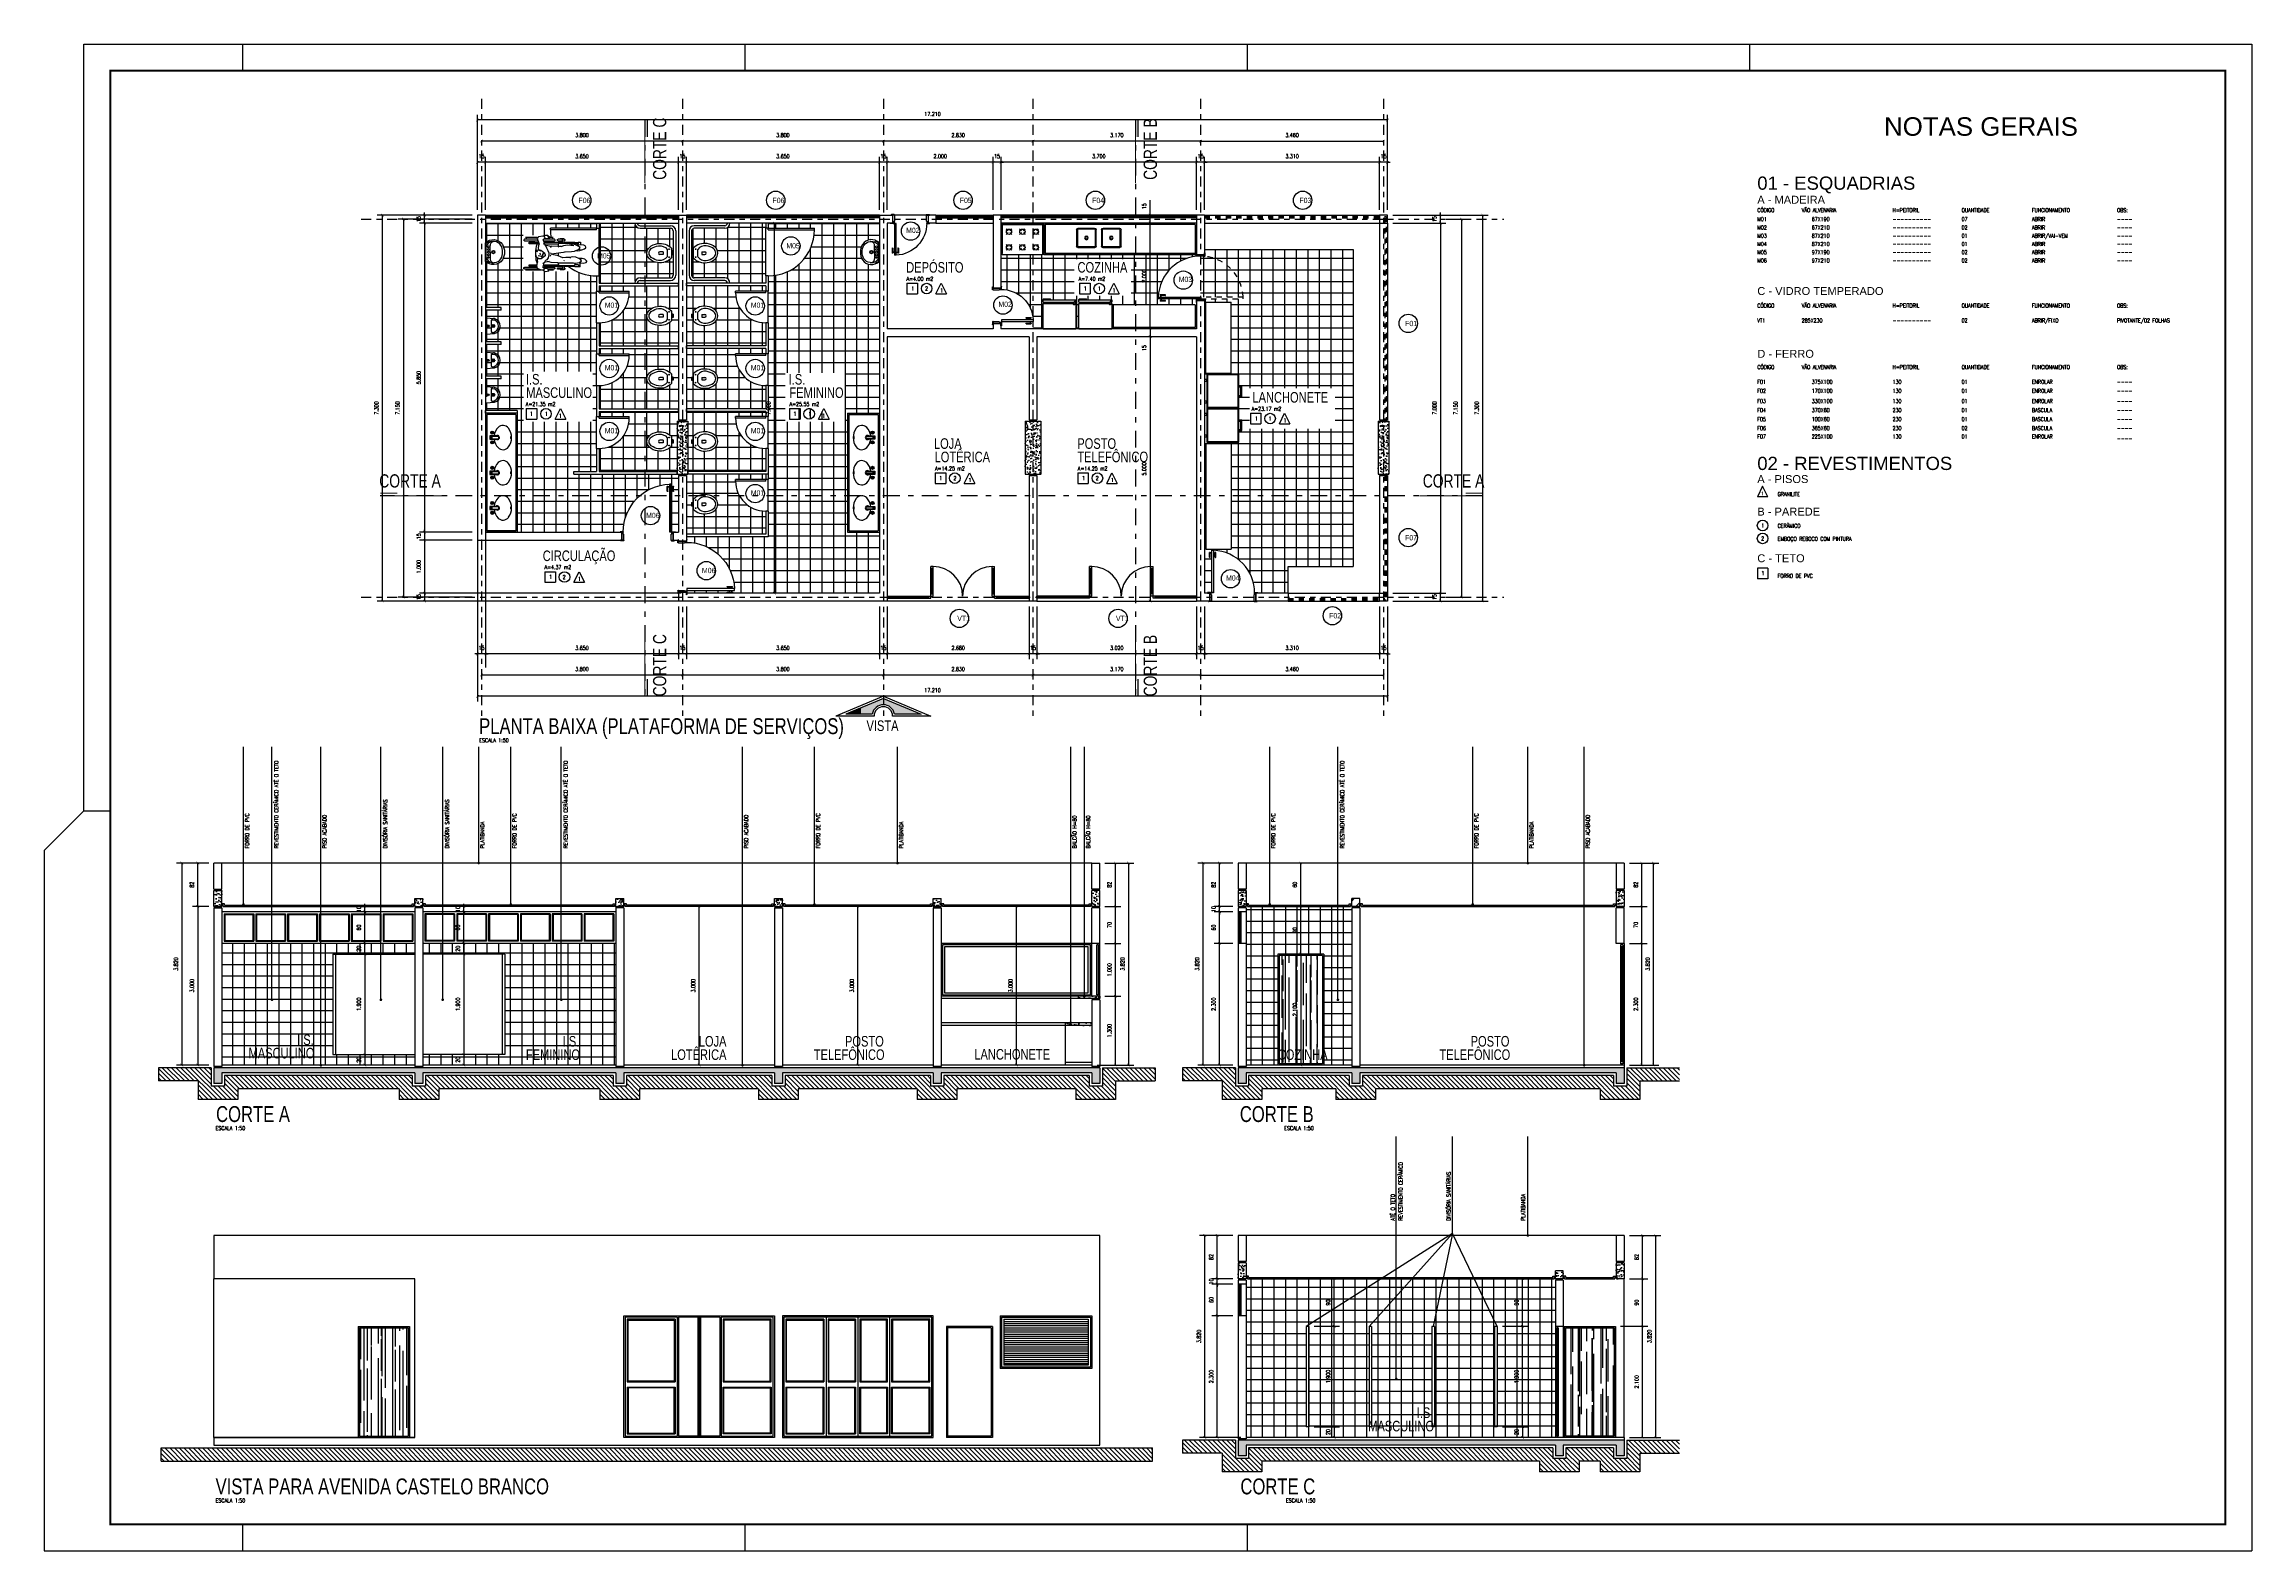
# Model space of a CAD drawing. Extents: x 231.8 to 328.5, y 64.7 to 125.7.
# Drawn here: x 231.82 to 273.57, y 97.18 to 125.68 of the extents above; entities that cross this region are included whole.
import ezdxf

# ---------------------------------------------------------------- set-up
doc = ezdxf.new("R2010")
doc.units = 0
doc.header["$LTSCALE"] = 0.1
doc.header["$MEASUREMENT"] = 0
doc.header["$PDMODE"] = 3
for name, pattern in [('CENTERX2', [4, 2.5, -0.5, 0.5, -0.5]), ('DASHDOT2', [12.7, 6.35, -3.175, 0, -3.175]), ('DASHED2', [0.375, 0.25, -0.125])]:
    doc.linetypes.add(name, pattern=pattern)
doc.layers.get('0').update_dxf_attribs({"linetype": 'CONTINUOUS'})
doc.layers.get('DEFPOINTS').update_dxf_attribs({"linetype": 'CONTINUOUS'})
for name, color, linetype in [('ALVENARIA', 5, 'CONTINUOUS'), ('ATERRO', 250, 'CONTINUOUS'), ('CONTRAPISO', 64, 'CONTINUOUS'), ('CONTRAPISO1', 7, 'CONTINUOUS'), ('CORRIMÃO', 1, 'CONTINUOUS'), ('CORTES', 3, 'CENTERX2'), ('COTAS', 1, 'CONTINUOUS'), ('DIVISÓRIA', 3, 'CONTINUOUS'), ('EIXO', 1, 'DASHDOT2'), ('ELEVAÇÃO', 70, 'CONTINUOUS'), ('EQUIP', 250, 'CONTINUOUS'), ('ESQUADRIA', 250, 'CONTINUOUS'), ('FINA', 14, 'CONTINUOUS'), ('FORRO_PVC', 251, 'CONTINUOUS'), ('INDIC', 1, 'CONTINUOUS'), ('LINHA_DE_CORTE', 3, 'DASHDOT2'), ('MOBILIA', 74, 'CONTINUOUS'), ('NOMEN', 250, 'CONTINUOUS'), ('PEITORIL_JANELA', 2, 'CONTINUOUS'), ('PISO', 250, 'CONTINUOUS'), ('PISO1', 40, 'CONTINUOUS'), ('PORTA', 12, 'CONTINUOUS'), ('PRANCHA', 15, 'CONTINUOUS'), ('PROJEÇÃO', 7, 'DASHED2'), ('SANITÁRIOS', 74, 'CONTINUOUS'), ('TEXTO_AMBIENTE', 250, 'CONTINUOUS'), ('TEXTO_PISO_ÁREA', 1, 'CONTINUOUS'), ('VIDRO', 140, 'CONTINUOUS'), ('VISTA_CORTE', 2, 'CONTINUOUS')]:
    doc.layers.add(name, color=color, linetype=linetype)
doc.styles.add('STYLE1', font='romans.shx', dxfattribs={"width": 0.75, "height": 0.075})
doc.styles.add('STYLE3', font='arial.ttf', dxfattribs={"width": 0.75, "height": 0.2})
doc.styles.add('STYLE5', font='isocp3.shx', dxfattribs={"height": 0.2})
doc.dimstyles.get("Standard").update_dxf_attribs({"dimtxt": 0.18, "dimasz": 0.18, "dimexe": 0.18, "dimexo": 0.0625, "dimgap": 0.09, "dimtad": 0, "dimtih": 1, "dimtoh": 1, "dimdec": 4, "dimzin": 0, "dimdsep": 46, "dimtxsty": 'Standard', "dimcen": 0.09, "dimadec": 0, "dimazin": 0, "dimtfac": 1, "dimtdec": 4, "dimtofl": 0, "dimtmove": 0, "dimatfit": 3, "dimfxl": 1, "dimtolj": 1, "dimtzin": 0, "dimarcsym": 0})
pattern_1 = [(90, (516.09255, 0), (0.2, 0.44), [3, -0.4, 1, -0.2]), (90, (516.19255, 0.266), (0.266, -0.2), [0.6, -0.066, 1.2, -0.15]), (90, (516.26255, 0.1), (0.134, 1.04), [1.6, -0.28, 0.8, -0.2])]
pattern_2 = [(90, (465.7295, 14.64419), (0.21875, 4e-17), []), (7e-15, (465.7295, 14.64419), (4e-17, -0.21875), [])]
pattern_3 = [(130, (465.72951, 14.64419), (-0.143452037, -0.012550427), [0.015, -0.165]), (185, (465.7295, 14.64419), (0.02775027, 0.15043843), [0.012, -0.132]), (79.5486, (465.71755, 14.64314), (-0.11570188, 0.13788791), [0.01274804, -0.14022842]), (133.8158, (465.7295, 14.68419), (-0.21344821, -0.0331038), [0.0225, -0.2475]), (83.3644, (465.71172, 14.68143), (-0.18693254, 0.19482357), [0.01912206, -0.2103426]), (188.8158, (465.7295, 14.68419), (-0.18693239, 0.19482372), [0.018, -0.198]), (159, (465.70951, 14.67419), (-0.11938141, -0.08052378), [0.015, -0.165]), (214, (465.7095, 14.67419), (-0.04866307, 0.14503001), [0.012, -0.132]), (108.5486, (465.69956, 14.66747), (-0.168044526, 0.0645061), [0.01274804, -0.14022842]), (142.5, (465.729507, 14.644185), (-0.002431971, 0.066578771), [0, -0.1304, 0, -0.134, 0, -0.1325]), (172.5, (465.72951, 14.644185), (-0.052613907, 0.078882342), [0, -0.0764, 0, -0.1274, 0, -0.0505]), (212.5, (465.774107, 14.644185), (-0.106764487, -0.004510974), [0, -0.05, 0, -0.156, 0, -0.207]), (222.5, (465.79411, 14.644185), (-0.116637234, 0.020020996), [0, -0.065, 0, -0.1036, 0, -0.147])]
pattern_4 = [(90, (470.7131, 16.77437), (0.21875, 1e-16), []), (7e-15, (470.7131, 16.77437), (1e-16, -0.21875), [])]
pattern_5 = [(50, (0, 0), (0.143452037, -0.012550427), [0.015, -0.165]), (355, (0, 0), (-0.02775027, 0.15043843), [0.012, -0.132]), (100.4514, (0.01195, -0.00105), (0.115701876, 0.13788791), [0.01274804, -0.14022842]), (46.1842, (0, 0.04), (0.21344821, -0.0331038), [0.0225, -0.2475]), (96.6356, (0.01779, 0.03724), (0.18693254, 0.19482357), [0.01912206, -0.2103426]), (351.1842, (0, 0.04), (0.18693239, 0.19482372), [0.018, -0.198]), (21, (0.02, 0.03), (0.11938141, -0.08052378), [0.015, -0.165]), (326, (0.02, 0.03), (0.04866307, 0.14503001), [0.012, -0.132]), (71.4514, (0.02995, 0.02329), (0.168044526, 0.0645061), [0.01274804, -0.14022842]), (37.5, (0, 0), (0.002431971, 0.066578771), [0, -0.1304, 0, -0.134, 0, -0.1325]), (7.5, (0, 0), (0.052613907, 0.078882342), [0, -0.0764, 0, -0.1274, 0, -0.0505]), (327.5, (-0.0446, 0), (0.106764487, -0.004510974), [0, -0.05, 0, -0.156, 0, -0.207]), (317.5, (-0.0646, 0), (0.116637234, 0.020020996), [0, -0.065, 0, -0.1036, 0, -0.147])]

# ---------------------------------------------------------------- blocks, each defined once
blk = doc.blocks.new('_ARCHTICK')
at = {"color": 0, "linetype": 'ByBlock', "const_width": 0.15}
blk.add_lwpolyline([(-0.5, -0.5), (0.5, 0.5)], dxfattribs=at)
blk = doc.blocks.new('*D64')
at = {"color": 1, "linetype": 'ByBlock'}
for p, q in [((254.296, 110.186), (253.635, 110.186)), ((253.735, 106.366), (253.735, 110.186)), ((254.296, 106.366), (253.635, 106.366))]:
    blk.add_line(p, q, dxfattribs=at)
at = {"layer": 'DEFPOINTS', "color": 0, "linetype": 'ByBlock'}
for p in [(253.735, 110.186), (254.396, 110.186), (254.396, 106.366)]:
    blk.add_point(p, dxfattribs=at)
at = {"color": 1, "linetype": 'ByBlock', "xscale": 0.05, "yscale": 0.05, "zscale": 0.05}
for p, rotation in [((253.735, 110.186), 90), ((253.735, 106.366), 270)]:
    blk.add_blockref('_ARCHTICK', p, dxfattribs=dict(at, rotation=rotation))
at = {"color": 60, "linetype": 'ByBlock', "insert": (253.623, 108.276), "char_height": 0.075, "attachment_point": 5, "rotation": 90, "style": 'STYLE1'}
blk.add_mtext('\\A1;3.820', dxfattribs=at)
blk = doc.blocks.new('*D66')
at = {"color": 1, "linetype": 'ByBlock'}
for p, q in [((254.296, 110.186), (253.946, 110.186)), ((254.046, 109.366), (254.046, 110.186)), ((254.296, 109.366), (253.946, 109.366))]:
    blk.add_line(p, q, dxfattribs=at)
at = {"layer": 'DEFPOINTS', "color": 0, "linetype": 'ByBlock'}
for p in [(254.046, 110.186), (254.396, 110.186), (254.396, 109.366)]:
    blk.add_point(p, dxfattribs=at)
at = {"color": 1, "linetype": 'ByBlock', "xscale": 0.05, "yscale": 0.05, "zscale": 0.05}
for p, rotation in [((254.046, 110.186), 90), ((254.046, 109.366), 270)]:
    blk.add_blockref('_ARCHTICK', p, dxfattribs=dict(at, rotation=rotation))
at = {"color": 60, "linetype": 'ByBlock', "insert": (253.934, 109.776), "char_height": 0.075, "attachment_point": 5, "rotation": 90, "style": 'STYLE1'}
blk.add_mtext('\\A1;82', dxfattribs=at)
blk = doc.blocks.new('*D105')
at = {"color": 1, "linetype": 'ByBlock'}
for p, q in [((254.046, 109.366), (254.046, 109.416)), ((254.296, 109.366), (253.946, 109.366)), ((254.296, 109.266), (253.946, 109.266)), ((254.046, 109.266), (254.046, 109.366)), ((254.046, 109.266), (254.046, 109.216))]:
    blk.add_line(p, q, dxfattribs=at)
at = {"layer": 'DEFPOINTS', "color": 0, "linetype": 'ByBlock'}
for p in [(254.046, 109.366), (254.396, 109.366), (254.396, 109.266)]:
    blk.add_point(p, dxfattribs=at)
at = {"color": 1, "linetype": 'ByBlock', "xscale": 0.05, "yscale": 0.05, "zscale": 0.05}
for p, rotation in [((254.046, 109.366), 270), ((254.046, 109.266), 90)]:
    blk.add_blockref('_ARCHTICK', p, dxfattribs=dict(at, rotation=rotation))
at = {"color": 60, "linetype": 'ByBlock', "insert": (253.934, 109.316), "char_height": 0.075, "attachment_point": 5, "rotation": 90, "style": 'STYLE1'}
blk.add_mtext('\\A1;10', dxfattribs=at)
blk = doc.blocks.new('*D104')
at = {"color": 1, "linetype": 'ByBlock'}
for p, q in [((254.296, 109.266), (253.946, 109.266)), ((254.046, 108.666), (254.046, 109.266)), ((254.296, 108.666), (253.946, 108.666))]:
    blk.add_line(p, q, dxfattribs=at)
at = {"layer": 'DEFPOINTS', "color": 0, "linetype": 'ByBlock'}
for p in [(254.046, 109.266), (254.396, 109.266), (254.396, 108.666)]:
    blk.add_point(p, dxfattribs=at)
at = {"color": 1, "linetype": 'ByBlock', "xscale": 0.05, "yscale": 0.05, "zscale": 0.05}
for p, rotation in [((254.046, 109.266), 90), ((254.046, 108.666), 270)]:
    blk.add_blockref('_ARCHTICK', p, dxfattribs=dict(at, rotation=rotation))
at = {"color": 60, "linetype": 'ByBlock', "insert": (253.934, 108.966), "char_height": 0.075, "attachment_point": 5, "rotation": 90, "style": 'STYLE1'}
blk.add_mtext('\\A1;60', dxfattribs=at)
blk = doc.blocks.new('*D101')
at = {"color": 1, "linetype": 'ByBlock'}
for p, q in [((254.296, 108.666), (253.946, 108.666)), ((254.046, 106.366), (254.046, 108.666)), ((254.296, 106.366), (253.946, 106.366))]:
    blk.add_line(p, q, dxfattribs=at)
at = {"layer": 'DEFPOINTS', "color": 0, "linetype": 'ByBlock'}
for p in [(254.046, 108.666), (254.396, 108.666), (254.396, 106.366)]:
    blk.add_point(p, dxfattribs=at)
at = {"color": 1, "linetype": 'ByBlock', "xscale": 0.05, "yscale": 0.05, "zscale": 0.05}
for p, rotation in [((254.046, 108.666), 90), ((254.046, 106.366), 270)]:
    blk.add_blockref('_ARCHTICK', p, dxfattribs=dict(at, rotation=rotation))
at = {"color": 60, "linetype": 'ByBlock', "insert": (253.934, 107.516), "char_height": 0.075, "attachment_point": 5, "rotation": 90, "style": 'STYLE1'}
blk.add_mtext('\\A1;2.300', dxfattribs=at)
blk = doc.blocks.new('*D65')
at = {"color": 1, "linetype": 'ByBlock'}
blk.add_line((255.581, 109.366), (255.581, 110.186), dxfattribs=at)
at = {"layer": 'DEFPOINTS', "color": 0, "linetype": 'ByBlock'}
for p in [(255.581, 110.186), (255.581, 110.186), (255.581, 109.366)]:
    blk.add_point(p, dxfattribs=at)
at = {"color": 1, "linetype": 'ByBlock', "xscale": 0.05, "yscale": 0.05, "zscale": 0.05}
for p, rotation in [((255.581, 110.186), 90), ((255.581, 109.366), 270)]:
    blk.add_blockref('_ARCHTICK', p, dxfattribs=dict(at, rotation=rotation))
at = {"color": 60, "linetype": 'ByBlock', "insert": (255.469, 109.776), "char_height": 0.075, "attachment_point": 5, "rotation": 90, "style": 'STYLE1'}
blk.add_mtext('\\A1;60', dxfattribs=at)
blk = doc.blocks.new('*D103')
at = {"color": 1, "linetype": 'ByBlock'}
blk.add_line((255.581, 108.466), (255.581, 109.366), dxfattribs=at)
at = {"layer": 'DEFPOINTS', "color": 0, "linetype": 'ByBlock'}
for p in [(255.581, 109.366), (255.581, 109.366), (255.581, 108.466)]:
    blk.add_point(p, dxfattribs=at)
at = {"color": 1, "linetype": 'ByBlock', "xscale": 0.05, "yscale": 0.05, "zscale": 0.05}
for p, rotation in [((255.581, 109.366), 90), ((255.581, 108.466), 270)]:
    blk.add_blockref('_ARCHTICK', p, dxfattribs=dict(at, rotation=rotation))
at = {"color": 60, "linetype": 'ByBlock', "insert": (255.469, 108.916), "char_height": 0.075, "attachment_point": 5, "rotation": 90, "style": 'STYLE1'}
blk.add_mtext('\\A1;90', dxfattribs=at)
blk = doc.blocks.new('*D100')
at = {"color": 1, "linetype": 'ByBlock'}
blk.add_line((255.581, 108.466), (255.581, 106.366), dxfattribs=at)
at = {"layer": 'DEFPOINTS', "color": 0, "linetype": 'ByBlock'}
for p in [(255.581, 108.466), (255.581, 106.366), (255.581, 106.366)]:
    blk.add_point(p, dxfattribs=at)
at = {"color": 1, "linetype": 'ByBlock', "xscale": 0.05, "yscale": 0.05, "zscale": 0.05}
for p, rotation in [((255.581, 108.466), 90), ((255.581, 106.366), 270)]:
    blk.add_blockref('_ARCHTICK', p, dxfattribs=dict(at, rotation=rotation))
at = {"color": 60, "linetype": 'ByBlock', "insert": (255.469, 107.416), "char_height": 0.075, "attachment_point": 5, "rotation": 90, "style": 'STYLE1'}
blk.add_mtext('\\A1;2.100', dxfattribs=at)
blk = doc.blocks.new('*D61')
at = {"color": 1, "linetype": 'ByBlock'}
for p, q in [((261.896, 110.186), (262.355, 110.186)), ((262.255, 106.366), (262.255, 110.186)), ((261.896, 106.366), (262.355, 106.366))]:
    blk.add_line(p, q, dxfattribs=at)
at = {"layer": 'DEFPOINTS', "color": 0, "linetype": 'ByBlock'}
for p in [(261.796, 110.186), (262.255, 110.186), (261.796, 106.366)]:
    blk.add_point(p, dxfattribs=at)
at = {"color": 1, "linetype": 'ByBlock', "xscale": 0.05, "yscale": 0.05, "zscale": 0.05}
for p, rotation in [((262.255, 110.186), 90), ((262.255, 106.366), 270)]:
    blk.add_blockref('_ARCHTICK', p, dxfattribs=dict(at, rotation=rotation))
at = {"color": 60, "linetype": 'ByBlock', "insert": (262.142, 108.276), "char_height": 0.075, "attachment_point": 5, "rotation": 90, "style": 'STYLE1'}
blk.add_mtext('\\A1;3.820', dxfattribs=at)
blk = doc.blocks.new('*D63')
at = {"color": 1, "linetype": 'ByBlock'}
for p, q in [((261.796, 110.186), (262.13, 110.186)), ((262.03, 109.366), (262.03, 110.186)), ((261.896, 109.366), (262.13, 109.366))]:
    blk.add_line(p, q, dxfattribs=at)
at = {"layer": 'DEFPOINTS', "color": 0, "linetype": 'ByBlock'}
for p in [(261.696, 110.186), (262.03, 110.186), (261.796, 109.366)]:
    blk.add_point(p, dxfattribs=at)
at = {"color": 1, "linetype": 'ByBlock', "xscale": 0.05, "yscale": 0.05, "zscale": 0.05}
for p, rotation in [((262.03, 110.186), 90), ((262.03, 109.366), 270)]:
    blk.add_blockref('_ARCHTICK', p, dxfattribs=dict(at, rotation=rotation))
at = {"color": 60, "linetype": 'ByBlock', "insert": (261.918, 109.776), "char_height": 0.075, "attachment_point": 5, "rotation": 90, "style": 'STYLE1'}
blk.add_mtext('\\A1;82', dxfattribs=at)
blk = doc.blocks.new('*D99')
at = {"color": 1, "linetype": 'ByBlock'}
for p, q in [((261.796, 109.366), (262.13, 109.366)), ((262.03, 108.666), (262.03, 109.366)), ((261.796, 108.666), (262.13, 108.666))]:
    blk.add_line(p, q, dxfattribs=at)
at = {"layer": 'DEFPOINTS', "color": 0, "linetype": 'ByBlock'}
for p in [(261.696, 109.366), (262.03, 109.366), (261.696, 108.666)]:
    blk.add_point(p, dxfattribs=at)
at = {"color": 1, "linetype": 'ByBlock', "xscale": 0.05, "yscale": 0.05, "zscale": 0.05}
for p, rotation in [((262.03, 109.366), 90), ((262.03, 108.666), 270)]:
    blk.add_blockref('_ARCHTICK', p, dxfattribs=dict(at, rotation=rotation))
at = {"color": 60, "linetype": 'ByBlock', "insert": (261.918, 109.016), "char_height": 0.075, "attachment_point": 5, "rotation": 90, "style": 'STYLE1'}
blk.add_mtext('\\A1;70', dxfattribs=at)
blk = doc.blocks.new('*D98')
at = {"color": 1, "linetype": 'ByBlock'}
for p, q in [((261.796, 108.666), (262.13, 108.666)), ((262.03, 106.366), (262.03, 108.666)), ((261.796, 106.366), (262.13, 106.366))]:
    blk.add_line(p, q, dxfattribs=at)
at = {"layer": 'DEFPOINTS', "color": 0, "linetype": 'ByBlock'}
for p in [(261.696, 108.666), (262.03, 108.666), (261.696, 106.366)]:
    blk.add_point(p, dxfattribs=at)
at = {"color": 1, "linetype": 'ByBlock', "xscale": 0.05, "yscale": 0.05, "zscale": 0.05}
for p, rotation in [((262.03, 108.666), 90), ((262.03, 106.366), 270)]:
    blk.add_blockref('_ARCHTICK', p, dxfattribs=dict(at, rotation=rotation))
at = {"color": 60, "linetype": 'ByBlock', "insert": (261.918, 107.516), "char_height": 0.075, "attachment_point": 5, "rotation": 90, "style": 'STYLE1'}
blk.add_mtext('\\A1;2.300', dxfattribs=at)
blk = doc.blocks.new('*D85')
at = {"color": 1, "linetype": 'ByBlock'}
for p, q in [((254.074, 103.143), (253.668, 103.143)), ((253.768, 99.323), (253.768, 103.143)), ((254.074, 99.323), (253.668, 99.323))]:
    blk.add_line(p, q, dxfattribs=at)
at = {"layer": 'DEFPOINTS', "color": 0, "linetype": 'ByBlock'}
for p in [(253.768, 103.143), (254.174, 103.143), (254.174, 99.323)]:
    blk.add_point(p, dxfattribs=at)
at = {"color": 1, "linetype": 'ByBlock', "xscale": 0.05, "yscale": 0.05, "zscale": 0.05}
for p, rotation in [((253.768, 103.143), 90), ((253.768, 99.323), 270)]:
    blk.add_blockref('_ARCHTICK', p, dxfattribs=dict(at, rotation=rotation))
at = {"color": 60, "linetype": 'ByBlock', "insert": (253.656, 101.233), "char_height": 0.075, "attachment_point": 5, "rotation": 90, "style": 'STYLE1'}
blk.add_mtext('\\A1;3.820', dxfattribs=at)
blk = doc.blocks.new('*D87')
at = {"color": 1, "linetype": 'ByBlock'}
for p, q in [((254.296, 103.143), (253.901, 103.143)), ((254.001, 102.323), (254.001, 103.143)), ((254.296, 102.323), (253.901, 102.323))]:
    blk.add_line(p, q, dxfattribs=at)
at = {"layer": 'DEFPOINTS', "color": 0, "linetype": 'ByBlock'}
for p in [(254.001, 103.143), (254.396, 103.143), (254.396, 102.323)]:
    blk.add_point(p, dxfattribs=at)
at = {"color": 1, "linetype": 'ByBlock', "xscale": 0.05, "yscale": 0.05, "zscale": 0.05}
for p, rotation in [((254.001, 103.143), 90), ((254.001, 102.323), 270)]:
    blk.add_blockref('_ARCHTICK', p, dxfattribs=dict(at, rotation=rotation))
at = {"color": 60, "linetype": 'ByBlock', "insert": (253.889, 102.733), "char_height": 0.075, "attachment_point": 5, "rotation": 90, "style": 'STYLE1'}
blk.add_mtext('\\A1;82', dxfattribs=at)
blk = doc.blocks.new('*D102')
at = {"color": 1, "linetype": 'ByBlock'}
for p, q in [((254.296, 102.323), (253.901, 102.323)), ((254.001, 102.323), (254.001, 102.373)), ((254.001, 102.223), (254.001, 102.323)), ((254.196, 102.223), (253.901, 102.223)), ((254.001, 102.223), (254.001, 102.173))]:
    blk.add_line(p, q, dxfattribs=at)
at = {"layer": 'DEFPOINTS', "color": 0, "linetype": 'ByBlock'}
for p in [(254.001, 102.323), (254.396, 102.323), (254.296, 102.223)]:
    blk.add_point(p, dxfattribs=at)
at = {"color": 1, "linetype": 'ByBlock', "xscale": 0.05, "yscale": 0.05, "zscale": 0.05}
for p, rotation in [((254.001, 102.323), 270), ((254.001, 102.223), 90)]:
    blk.add_blockref('_ARCHTICK', p, dxfattribs=dict(at, rotation=rotation))
at = {"color": 60, "linetype": 'ByBlock', "insert": (253.889, 102.273), "char_height": 0.075, "attachment_point": 5, "rotation": 90, "style": 'STYLE1'}
blk.add_mtext('\\A1;10', dxfattribs=at)
blk = doc.blocks.new('*D91')
at = {"color": 1, "linetype": 'ByBlock'}
for p, q in [((254.296, 102.223), (253.901, 102.223)), ((254.001, 101.623), (254.001, 102.223)), ((254.196, 101.623), (253.901, 101.623))]:
    blk.add_line(p, q, dxfattribs=at)
at = {"layer": 'DEFPOINTS', "color": 0, "linetype": 'ByBlock'}
for p in [(254.001, 102.223), (254.396, 102.223), (254.296, 101.623)]:
    blk.add_point(p, dxfattribs=at)
at = {"color": 1, "linetype": 'ByBlock', "xscale": 0.05, "yscale": 0.05, "zscale": 0.05}
for p, rotation in [((254.001, 102.223), 90), ((254.001, 101.623), 270)]:
    blk.add_blockref('_ARCHTICK', p, dxfattribs=dict(at, rotation=rotation))
at = {"color": 60, "linetype": 'ByBlock', "insert": (253.889, 101.923), "char_height": 0.075, "attachment_point": 5, "rotation": 90, "style": 'STYLE1'}
blk.add_mtext('\\A1;60', dxfattribs=at)
blk = doc.blocks.new('*D97')
at = {"color": 1, "linetype": 'ByBlock'}
for p, q in [((254.296, 101.623), (253.901, 101.623)), ((254.001, 99.323), (254.001, 101.623)), ((254.446, 99.323), (253.901, 99.323))]:
    blk.add_line(p, q, dxfattribs=at)
at = {"layer": 'DEFPOINTS', "color": 0, "linetype": 'ByBlock'}
for p in [(254.001, 101.623), (254.396, 101.623), (254.546, 99.323)]:
    blk.add_point(p, dxfattribs=at)
at = {"color": 1, "linetype": 'ByBlock', "xscale": 0.05, "yscale": 0.05, "zscale": 0.05}
for p, rotation in [((254.001, 101.623), 90), ((254.001, 99.323), 270)]:
    blk.add_blockref('_ARCHTICK', p, dxfattribs=dict(at, rotation=rotation))
at = {"color": 60, "linetype": 'ByBlock', "insert": (253.889, 100.473), "char_height": 0.075, "attachment_point": 5, "rotation": 90, "style": 'STYLE1'}
blk.add_mtext('\\A1;2.300', dxfattribs=at)
blk = doc.blocks.new('*D90')
at = {"color": 1, "linetype": 'ByBlock'}
blk.add_line((256.212, 101.423), (256.212, 102.323), dxfattribs=at)
at = {"layer": 'DEFPOINTS', "color": 0, "linetype": 'ByBlock'}
for p in [(256.212, 102.323), (256.212, 102.323), (256.212, 101.423)]:
    blk.add_point(p, dxfattribs=at)
at = {"color": 1, "linetype": 'ByBlock', "xscale": 0.05, "yscale": 0.05, "zscale": 0.05}
for p, rotation in [((256.212, 102.323), 90), ((256.212, 101.423), 270)]:
    blk.add_blockref('_ARCHTICK', p, dxfattribs=dict(at, rotation=rotation))
at = {"color": 60, "linetype": 'ByBlock', "insert": (256.1, 101.873), "char_height": 0.075, "attachment_point": 5, "rotation": 90, "style": 'STYLE1'}
blk.add_mtext('\\A1;90', dxfattribs=at)
blk = doc.blocks.new('*D96')
at = {"color": 1, "linetype": 'ByBlock'}
for p, q in [((255.834, 99.523), (256.312, 99.523)), ((256.212, 99.523), (256.212, 99.323))]:
    blk.add_line(p, q, dxfattribs=at)
at = {"layer": 'DEFPOINTS', "color": 0, "linetype": 'ByBlock'}
for p in [(255.734, 99.523), (256.212, 99.323), (256.212, 99.323)]:
    blk.add_point(p, dxfattribs=at)
at = {"color": 1, "linetype": 'ByBlock', "xscale": 0.05, "yscale": 0.05, "zscale": 0.05}
for p, rotation in [((256.212, 99.523), 90), ((256.212, 99.323), 270)]:
    blk.add_blockref('_ARCHTICK', p, dxfattribs=dict(at, rotation=rotation))
at = {"color": 60, "linetype": 'ByBlock', "insert": (256.1, 99.423), "char_height": 0.075, "attachment_point": 5, "rotation": 90, "style": 'STYLE1'}
blk.add_mtext('\\A1;20', dxfattribs=at)
blk = doc.blocks.new('*D95')
at = {"color": 1, "linetype": 'ByBlock'}
for p, q in [((255.834, 101.423), (256.312, 101.423)), ((256.212, 99.523), (256.212, 101.423)), ((255.834, 99.523), (256.312, 99.523))]:
    blk.add_line(p, q, dxfattribs=at)
at = {"layer": 'DEFPOINTS', "color": 0, "linetype": 'ByBlock'}
for p in [(255.734, 101.423), (256.212, 101.423), (255.734, 99.523)]:
    blk.add_point(p, dxfattribs=at)
at = {"color": 1, "linetype": 'ByBlock', "xscale": 0.05, "yscale": 0.05, "zscale": 0.05}
for p, rotation in [((256.212, 101.423), 90), ((256.212, 99.523), 270)]:
    blk.add_blockref('_ARCHTICK', p, dxfattribs=dict(at, rotation=rotation))
at = {"color": 60, "linetype": 'ByBlock', "insert": (256.1, 100.473), "char_height": 0.075, "attachment_point": 5, "rotation": 90, "style": 'STYLE1'}
blk.add_mtext('\\A1;1.900', dxfattribs=at)
blk = doc.blocks.new('*D89')
at = {"color": 1, "linetype": 'ByBlock'}
blk.add_line((259.776, 101.423), (259.776, 102.323), dxfattribs=at)
at = {"layer": 'DEFPOINTS', "color": 0, "linetype": 'ByBlock'}
for p in [(259.776, 102.323), (259.776, 102.323), (259.776, 101.423)]:
    blk.add_point(p, dxfattribs=at)
at = {"color": 1, "linetype": 'ByBlock', "xscale": 0.05, "yscale": 0.05, "zscale": 0.05}
for p, rotation in [((259.776, 102.323), 90), ((259.776, 101.423), 270)]:
    blk.add_blockref('_ARCHTICK', p, dxfattribs=dict(at, rotation=rotation))
at = {"color": 60, "linetype": 'ByBlock', "insert": (259.664, 101.873), "char_height": 0.075, "attachment_point": 5, "rotation": 90, "style": 'STYLE1'}
blk.add_mtext('\\A1;90', dxfattribs=at)
blk = doc.blocks.new('*D94')
at = {"color": 1, "linetype": 'ByBlock'}
for p, q in [((259.398, 101.423), (259.876, 101.423)), ((259.776, 99.523), (259.776, 101.423)), ((259.398, 99.523), (259.876, 99.523))]:
    blk.add_line(p, q, dxfattribs=at)
at = {"layer": 'DEFPOINTS', "color": 0, "linetype": 'ByBlock'}
for p in [(259.298, 101.423), (259.776, 101.423), (259.298, 99.523)]:
    blk.add_point(p, dxfattribs=at)
at = {"color": 1, "linetype": 'ByBlock', "xscale": 0.05, "yscale": 0.05, "zscale": 0.05}
for p, rotation in [((259.776, 101.423), 90), ((259.776, 99.523), 270)]:
    blk.add_blockref('_ARCHTICK', p, dxfattribs=dict(at, rotation=rotation))
at = {"color": 60, "linetype": 'ByBlock', "insert": (259.664, 100.473), "char_height": 0.075, "attachment_point": 5, "rotation": 90, "style": 'STYLE1'}
blk.add_mtext('\\A1;1.900', dxfattribs=at)
blk = doc.blocks.new('*D93')
at = {"color": 1, "linetype": 'ByBlock'}
for p, q in [((259.398, 99.523), (259.876, 99.523)), ((259.776, 99.523), (259.776, 99.323))]:
    blk.add_line(p, q, dxfattribs=at)
at = {"layer": 'DEFPOINTS', "color": 0, "linetype": 'ByBlock'}
for p in [(259.298, 99.523), (259.776, 99.323), (259.776, 99.323)]:
    blk.add_point(p, dxfattribs=at)
at = {"color": 1, "linetype": 'ByBlock', "xscale": 0.05, "yscale": 0.05, "zscale": 0.05}
for p, rotation in [((259.776, 99.523), 90), ((259.776, 99.323), 270)]:
    blk.add_blockref('_ARCHTICK', p, dxfattribs=dict(at, rotation=rotation))
at = {"color": 60, "linetype": 'ByBlock', "insert": (259.664, 99.423), "char_height": 0.075, "attachment_point": 5, "rotation": 90, "style": 'STYLE1'}
blk.add_mtext('\\A1;20', dxfattribs=at)
blk = doc.blocks.new('*D84')
at = {"color": 1, "linetype": 'ByBlock'}
for p, q in [((261.796, 103.143), (262.388, 103.143)), ((262.288, 103.143), (262.288, 99.323)), ((261.796, 99.323), (262.388, 99.323))]:
    blk.add_line(p, q, dxfattribs=at)
at = {"layer": 'DEFPOINTS', "color": 0, "linetype": 'ByBlock'}
for p in [(261.696, 103.143), (261.696, 99.323), (262.288, 99.323)]:
    blk.add_point(p, dxfattribs=at)
at = {"color": 1, "linetype": 'ByBlock', "xscale": 0.05, "yscale": 0.05, "zscale": 0.05}
for p, rotation in [((262.288, 103.143), 90), ((262.288, 99.323), 270)]:
    blk.add_blockref('_ARCHTICK', p, dxfattribs=dict(at, rotation=rotation))
at = {"color": 60, "linetype": 'ByBlock', "insert": (262.175, 101.233), "char_height": 0.075, "attachment_point": 5, "rotation": 90, "style": 'STYLE1'}
blk.add_mtext('\\A1;3.820', dxfattribs=at)
blk = doc.blocks.new('*D86')
at = {"color": 1, "linetype": 'ByBlock'}
for p, q in [((261.796, 103.143), (262.147, 103.143)), ((262.047, 102.323), (262.047, 103.143)), ((261.796, 102.323), (262.147, 102.323))]:
    blk.add_line(p, q, dxfattribs=at)
at = {"layer": 'DEFPOINTS', "color": 0, "linetype": 'ByBlock'}
for p in [(261.696, 103.143), (262.047, 103.143), (261.696, 102.323)]:
    blk.add_point(p, dxfattribs=at)
at = {"color": 1, "linetype": 'ByBlock', "xscale": 0.05, "yscale": 0.05, "zscale": 0.05}
for p, rotation in [((262.047, 103.143), 90), ((262.047, 102.323), 270)]:
    blk.add_blockref('_ARCHTICK', p, dxfattribs=dict(at, rotation=rotation))
at = {"color": 60, "linetype": 'ByBlock', "insert": (261.934, 102.733), "char_height": 0.075, "attachment_point": 5, "rotation": 90, "style": 'STYLE1'}
blk.add_mtext('\\A1;82', dxfattribs=at)
blk = doc.blocks.new('*D88')
at = {"color": 1, "linetype": 'ByBlock'}
for p, q in [((261.796, 102.323), (262.147, 102.323)), ((262.047, 101.423), (262.047, 102.323)), ((261.631, 101.423), (262.147, 101.423))]:
    blk.add_line(p, q, dxfattribs=at)
at = {"layer": 'DEFPOINTS', "color": 0, "linetype": 'ByBlock'}
for p in [(261.696, 102.323), (262.047, 102.323), (261.531, 101.423)]:
    blk.add_point(p, dxfattribs=at)
at = {"color": 1, "linetype": 'ByBlock', "xscale": 0.05, "yscale": 0.05, "zscale": 0.05}
for p, rotation in [((262.047, 102.323), 90), ((262.047, 101.423), 270)]:
    blk.add_blockref('_ARCHTICK', p, dxfattribs=dict(at, rotation=rotation))
at = {"color": 60, "linetype": 'ByBlock', "insert": (261.934, 101.873), "char_height": 0.075, "attachment_point": 5, "rotation": 90, "style": 'STYLE1'}
blk.add_mtext('\\A1;90', dxfattribs=at)
blk = doc.blocks.new('*D92')
at = {"color": 1, "linetype": 'ByBlock'}
for p, q in [((261.631, 101.423), (262.147, 101.423)), ((262.047, 99.323), (262.047, 101.423)), ((261.796, 99.323), (262.147, 99.323))]:
    blk.add_line(p, q, dxfattribs=at)
at = {"layer": 'DEFPOINTS', "color": 0, "linetype": 'ByBlock'}
for p in [(261.531, 101.423), (262.047, 101.423), (261.696, 99.323)]:
    blk.add_point(p, dxfattribs=at)
at = {"color": 1, "linetype": 'ByBlock', "xscale": 0.05, "yscale": 0.05, "zscale": 0.05}
for p, rotation in [((262.047, 101.423), 90), ((262.047, 99.323), 270)]:
    blk.add_blockref('_ARCHTICK', p, dxfattribs=dict(at, rotation=rotation))
at = {"color": 60, "linetype": 'ByBlock', "insert": (261.934, 100.373), "char_height": 0.075, "attachment_point": 5, "rotation": 90, "style": 'STYLE1'}
blk.add_mtext('\\A1;2.100', dxfattribs=at)
blk = doc.blocks.new('*D60')
at = {"color": 1, "linetype": 'ByBlock'}
for p, q in [((234.929, 110.186), (234.322, 110.186)), ((234.422, 110.186), (234.422, 106.366)), ((234.929, 106.366), (234.322, 106.366))]:
    blk.add_line(p, q, dxfattribs=at)
at = {"layer": 'DEFPOINTS', "color": 0, "linetype": 'ByBlock'}
for p in [(235.029, 110.186), (234.422, 106.366), (235.029, 106.366)]:
    blk.add_point(p, dxfattribs=at)
at = {"color": 1, "linetype": 'ByBlock', "xscale": 0.05, "yscale": 0.05, "zscale": 0.05}
for p, rotation in [((234.422, 110.186), 90), ((234.422, 106.366), 270)]:
    blk.add_blockref('_ARCHTICK', p, dxfattribs=dict(at, rotation=rotation))
at = {"color": 60, "linetype": 'ByBlock', "insert": (234.31, 108.276), "char_height": 0.075, "attachment_point": 5, "rotation": 90, "style": 'STYLE1'}
blk.add_mtext('\\A1;3.820', dxfattribs=at)
blk = doc.blocks.new('*D62')
at = {"color": 1, "linetype": 'ByBlock'}
for p, q in [((234.929, 110.186), (234.625, 110.186)), ((234.725, 109.366), (234.725, 110.186)), ((234.929, 109.366), (234.625, 109.366))]:
    blk.add_line(p, q, dxfattribs=at)
at = {"layer": 'DEFPOINTS', "color": 0, "linetype": 'ByBlock'}
for p in [(234.725, 110.186), (235.029, 110.186), (235.029, 109.366)]:
    blk.add_point(p, dxfattribs=at)
at = {"color": 1, "linetype": 'ByBlock', "xscale": 0.05, "yscale": 0.05, "zscale": 0.05}
for p, rotation in [((234.725, 110.186), 90), ((234.725, 109.366), 270)]:
    blk.add_blockref('_ARCHTICK', p, dxfattribs=dict(at, rotation=rotation))
at = {"color": 60, "linetype": 'ByBlock', "insert": (234.613, 109.776), "char_height": 0.075, "attachment_point": 5, "rotation": 90, "style": 'STYLE1'}
blk.add_mtext('\\A1;82', dxfattribs=at)
blk = doc.blocks.new('*D83')
at = {"color": 1, "linetype": 'ByBlock'}
for p, q in [((234.929, 109.366), (234.625, 109.366)), ((234.725, 109.366), (234.725, 106.366)), ((234.929, 106.366), (234.625, 106.366))]:
    blk.add_line(p, q, dxfattribs=at)
at = {"layer": 'DEFPOINTS', "color": 0, "linetype": 'ByBlock'}
for p in [(235.029, 109.366), (234.725, 106.366), (235.029, 106.366)]:
    blk.add_point(p, dxfattribs=at)
at = {"color": 1, "linetype": 'ByBlock', "xscale": 0.05, "yscale": 0.05, "zscale": 0.05}
for p, rotation in [((234.725, 109.366), 90), ((234.725, 106.366), 270)]:
    blk.add_blockref('_ARCHTICK', p, dxfattribs=dict(at, rotation=rotation))
at = {"color": 60, "linetype": 'ByBlock', "insert": (234.613, 107.866), "char_height": 0.075, "attachment_point": 5, "rotation": 90, "style": 'STYLE1'}
blk.add_mtext('\\A1;3.000', dxfattribs=at)
blk = doc.blocks.new('*D82')
at = {"color": 1, "linetype": 'ByBlock'}
for p, q in [((237.881, 109.366), (237.881, 109.416)), ((237.881, 109.266), (237.881, 109.366)), ((237.881, 109.266), (237.881, 109.216))]:
    blk.add_line(p, q, dxfattribs=at)
at = {"layer": 'DEFPOINTS', "color": 0, "linetype": 'ByBlock'}
for p in [(237.881, 109.366), (237.881, 109.366), (237.881, 109.266)]:
    blk.add_point(p, dxfattribs=at)
at = {"color": 1, "linetype": 'ByBlock', "xscale": 0.05, "yscale": 0.05, "zscale": 0.05}
for p, rotation in [((237.881, 109.366), 270), ((237.881, 109.266), 90)]:
    blk.add_blockref('_ARCHTICK', p, dxfattribs=dict(at, rotation=rotation))
at = {"color": 60, "linetype": 'ByBlock', "insert": (237.768, 109.316), "char_height": 0.075, "attachment_point": 5, "rotation": 90, "style": 'STYLE1'}
blk.add_mtext('\\A1;10', dxfattribs=at)
blk = doc.blocks.new('*D81')
at = {"color": 1, "linetype": 'ByBlock'}
blk.add_line((237.881, 108.666), (237.881, 109.266), dxfattribs=at)
at = {"layer": 'DEFPOINTS', "color": 0, "linetype": 'ByBlock'}
for p in [(237.881, 109.266), (237.881, 109.266), (237.881, 108.666)]:
    blk.add_point(p, dxfattribs=at)
at = {"color": 1, "linetype": 'ByBlock', "xscale": 0.05, "yscale": 0.05, "zscale": 0.05}
for p, rotation in [((237.881, 109.266), 90), ((237.881, 108.666), 270)]:
    blk.add_blockref('_ARCHTICK', p, dxfattribs=dict(at, rotation=rotation))
at = {"color": 60, "linetype": 'ByBlock', "insert": (237.768, 108.966), "char_height": 0.075, "attachment_point": 5, "rotation": 90, "style": 'STYLE1'}
blk.add_mtext('\\A1;60', dxfattribs=at)
blk = doc.blocks.new('*D80')
at = {"color": 1, "linetype": 'ByBlock'}
blk.add_line((237.881, 108.466), (237.881, 108.666), dxfattribs=at)
at = {"layer": 'DEFPOINTS', "color": 0, "linetype": 'ByBlock'}
for p in [(237.881, 108.666), (237.881, 108.666), (237.881, 108.466)]:
    blk.add_point(p, dxfattribs=at)
at = {"color": 1, "linetype": 'ByBlock', "xscale": 0.05, "yscale": 0.05, "zscale": 0.05}
for p, rotation in [((237.881, 108.666), 90), ((237.881, 108.466), 270)]:
    blk.add_blockref('_ARCHTICK', p, dxfattribs=dict(at, rotation=rotation))
at = {"color": 60, "linetype": 'ByBlock', "insert": (237.768, 108.566), "char_height": 0.075, "attachment_point": 5, "rotation": 90, "style": 'STYLE1'}
blk.add_mtext('\\A1;20', dxfattribs=at)
blk = doc.blocks.new('*D76')
at = {"color": 1, "linetype": 'ByBlock'}
blk.add_line((237.881, 106.566), (237.881, 106.366), dxfattribs=at)
at = {"layer": 'DEFPOINTS', "color": 0, "linetype": 'ByBlock'}
for p in [(237.881, 106.566), (237.881, 106.366), (237.881, 106.366)]:
    blk.add_point(p, dxfattribs=at)
at = {"color": 1, "linetype": 'ByBlock', "xscale": 0.05, "yscale": 0.05, "zscale": 0.05}
for p, rotation in [((237.881, 106.566), 90), ((237.881, 106.366), 270)]:
    blk.add_blockref('_ARCHTICK', p, dxfattribs=dict(at, rotation=rotation))
at = {"color": 60, "linetype": 'ByBlock', "insert": (237.768, 106.466), "char_height": 0.075, "attachment_point": 5, "rotation": 90, "style": 'STYLE1'}
blk.add_mtext('\\A1;20', dxfattribs=at)
blk = doc.blocks.new('*D74')
at = {"color": 1, "linetype": 'ByBlock'}
blk.add_line((237.881, 108.466), (237.881, 106.566), dxfattribs=at)
at = {"layer": 'DEFPOINTS', "color": 0, "linetype": 'ByBlock'}
for p in [(237.881, 108.466), (237.881, 106.566), (237.881, 106.566)]:
    blk.add_point(p, dxfattribs=at)
at = {"color": 1, "linetype": 'ByBlock', "xscale": 0.05, "yscale": 0.05, "zscale": 0.05}
for p, rotation in [((237.881, 108.466), 90), ((237.881, 106.566), 270)]:
    blk.add_blockref('_ARCHTICK', p, dxfattribs=dict(at, rotation=rotation))
at = {"color": 60, "linetype": 'ByBlock', "insert": (237.768, 107.516), "char_height": 0.075, "attachment_point": 5, "rotation": 90, "style": 'STYLE1'}
blk.add_mtext('\\A1;1.900', dxfattribs=at)
blk = doc.blocks.new('*D79')
at = {"color": 1, "linetype": 'ByBlock'}
for p, q in [((239.754, 109.366), (239.754, 109.416)), ((239.754, 109.266), (239.754, 109.366)), ((239.754, 109.266), (239.754, 109.216))]:
    blk.add_line(p, q, dxfattribs=at)
at = {"layer": 'DEFPOINTS', "color": 0, "linetype": 'ByBlock'}
for p in [(239.754, 109.366), (239.754, 109.366), (239.754, 109.266)]:
    blk.add_point(p, dxfattribs=at)
at = {"color": 1, "linetype": 'ByBlock', "xscale": 0.05, "yscale": 0.05, "zscale": 0.05}
for p, rotation in [((239.754, 109.366), 270), ((239.754, 109.266), 90)]:
    blk.add_blockref('_ARCHTICK', p, dxfattribs=dict(at, rotation=rotation))
at = {"color": 60, "linetype": 'ByBlock', "insert": (239.642, 109.316), "char_height": 0.075, "attachment_point": 5, "rotation": 90, "style": 'STYLE1'}
blk.add_mtext('\\A1;10', dxfattribs=at)
blk = doc.blocks.new('*D78')
at = {"color": 1, "linetype": 'ByBlock'}
blk.add_line((239.754, 108.666), (239.754, 109.266), dxfattribs=at)
at = {"layer": 'DEFPOINTS', "color": 0, "linetype": 'ByBlock'}
for p in [(239.754, 109.266), (239.754, 109.266), (239.754, 108.666)]:
    blk.add_point(p, dxfattribs=at)
at = {"color": 1, "linetype": 'ByBlock', "xscale": 0.05, "yscale": 0.05, "zscale": 0.05}
for p, rotation in [((239.754, 109.266), 90), ((239.754, 108.666), 270)]:
    blk.add_blockref('_ARCHTICK', p, dxfattribs=dict(at, rotation=rotation))
at = {"color": 60, "linetype": 'ByBlock', "insert": (239.642, 108.966), "char_height": 0.075, "attachment_point": 5, "rotation": 90, "style": 'STYLE1'}
blk.add_mtext('\\A1;60', dxfattribs=at)
blk = doc.blocks.new('*D77')
at = {"color": 1, "linetype": 'ByBlock'}
blk.add_line((239.754, 108.466), (239.754, 108.666), dxfattribs=at)
at = {"layer": 'DEFPOINTS', "color": 0, "linetype": 'ByBlock'}
for p in [(239.754, 108.666), (239.754, 108.666), (239.754, 108.466)]:
    blk.add_point(p, dxfattribs=at)
at = {"color": 1, "linetype": 'ByBlock', "xscale": 0.05, "yscale": 0.05, "zscale": 0.05}
for p, rotation in [((239.754, 108.666), 90), ((239.754, 108.466), 270)]:
    blk.add_blockref('_ARCHTICK', p, dxfattribs=dict(at, rotation=rotation))
at = {"color": 60, "linetype": 'ByBlock', "insert": (239.642, 108.566), "char_height": 0.075, "attachment_point": 5, "rotation": 90, "style": 'STYLE1'}
blk.add_mtext('\\A1;20', dxfattribs=at)
blk = doc.blocks.new('*D75')
at = {"color": 1, "linetype": 'ByBlock'}
blk.add_line((239.754, 106.566), (239.754, 106.366), dxfattribs=at)
at = {"layer": 'DEFPOINTS', "color": 0, "linetype": 'ByBlock'}
for p in [(239.754, 106.566), (239.754, 106.366), (239.754, 106.366)]:
    blk.add_point(p, dxfattribs=at)
at = {"color": 1, "linetype": 'ByBlock', "xscale": 0.05, "yscale": 0.05, "zscale": 0.05}
for p, rotation in [((239.754, 106.566), 90), ((239.754, 106.366), 270)]:
    blk.add_blockref('_ARCHTICK', p, dxfattribs=dict(at, rotation=rotation))
at = {"color": 60, "linetype": 'ByBlock', "insert": (239.642, 106.466), "char_height": 0.075, "attachment_point": 5, "rotation": 90, "style": 'STYLE1'}
blk.add_mtext('\\A1;20', dxfattribs=at)
blk = doc.blocks.new('*D73')
at = {"color": 1, "linetype": 'ByBlock'}
blk.add_line((239.754, 108.466), (239.754, 106.566), dxfattribs=at)
at = {"layer": 'DEFPOINTS', "color": 0, "linetype": 'ByBlock'}
for p in [(239.754, 108.466), (239.754, 106.566), (239.754, 106.566)]:
    blk.add_point(p, dxfattribs=at)
at = {"color": 1, "linetype": 'ByBlock', "xscale": 0.05, "yscale": 0.05, "zscale": 0.05}
for p, rotation in [((239.754, 108.466), 90), ((239.754, 106.566), 270)]:
    blk.add_blockref('_ARCHTICK', p, dxfattribs=dict(at, rotation=rotation))
at = {"color": 60, "linetype": 'ByBlock', "insert": (239.642, 107.516), "char_height": 0.075, "attachment_point": 5, "rotation": 90, "style": 'STYLE1'}
blk.add_mtext('\\A1;1.900', dxfattribs=at)
blk = doc.blocks.new('*D72')
at = {"color": 1, "linetype": 'ByBlock'}
blk.add_line((244.204, 106.366), (244.204, 109.366), dxfattribs=at)
at = {"layer": 'DEFPOINTS', "color": 0, "linetype": 'ByBlock'}
for p in [(244.204, 109.366), (244.204, 109.366), (244.204, 106.366)]:
    blk.add_point(p, dxfattribs=at)
at = {"color": 1, "linetype": 'ByBlock', "xscale": 0.05, "yscale": 0.05, "zscale": 0.05}
for p, rotation in [((244.204, 109.366), 90), ((244.204, 106.366), 270)]:
    blk.add_blockref('_ARCHTICK', p, dxfattribs=dict(at, rotation=rotation))
at = {"color": 60, "linetype": 'ByBlock', "insert": (244.092, 107.866), "char_height": 0.075, "attachment_point": 5, "rotation": 90, "style": 'STYLE1'}
blk.add_mtext('\\A1;3.000', dxfattribs=at)
blk = doc.blocks.new('*D71')
at = {"color": 1, "linetype": 'ByBlock'}
blk.add_line((247.204, 106.366), (247.204, 109.366), dxfattribs=at)
at = {"layer": 'DEFPOINTS', "color": 0, "linetype": 'ByBlock'}
for p in [(247.204, 109.366), (247.204, 109.366), (247.204, 106.366)]:
    blk.add_point(p, dxfattribs=at)
at = {"color": 1, "linetype": 'ByBlock', "xscale": 0.05, "yscale": 0.05, "zscale": 0.05}
for p, rotation in [((247.204, 109.366), 90), ((247.204, 106.366), 270)]:
    blk.add_blockref('_ARCHTICK', p, dxfattribs=dict(at, rotation=rotation))
at = {"color": 60, "linetype": 'ByBlock', "insert": (247.092, 107.866), "char_height": 0.075, "attachment_point": 5, "rotation": 90, "style": 'STYLE1'}
blk.add_mtext('\\A1;3.000', dxfattribs=at)
blk = doc.blocks.new('*D70')
at = {"color": 1, "linetype": 'ByBlock'}
blk.add_line((250.204, 106.366), (250.204, 109.366), dxfattribs=at)
at = {"layer": 'DEFPOINTS', "color": 0, "linetype": 'ByBlock'}
for p in [(250.204, 109.366), (250.204, 109.366), (250.204, 106.366)]:
    blk.add_point(p, dxfattribs=at)
at = {"color": 1, "linetype": 'ByBlock', "xscale": 0.05, "yscale": 0.05, "zscale": 0.05}
for p, rotation in [((250.204, 109.366), 90), ((250.204, 106.366), 270)]:
    blk.add_blockref('_ARCHTICK', p, dxfattribs=dict(at, rotation=rotation))
at = {"color": 60, "linetype": 'ByBlock', "insert": (250.092, 107.866), "char_height": 0.075, "attachment_point": 5, "rotation": 90, "style": 'STYLE1'}
blk.add_mtext('\\A1;3.000', dxfattribs=at)
blk = doc.blocks.new('*D59')
at = {"color": 1, "linetype": 'ByBlock'}
for p, q in [((251.879, 110.186), (252.176, 110.186)), ((252.076, 109.366), (252.076, 110.186)), ((251.979, 109.366), (252.176, 109.366))]:
    blk.add_line(p, q, dxfattribs=at)
at = {"layer": 'DEFPOINTS', "color": 0, "linetype": 'ByBlock'}
for p in [(251.779, 110.186), (252.076, 110.186), (251.879, 109.366)]:
    blk.add_point(p, dxfattribs=at)
at = {"color": 1, "linetype": 'ByBlock', "xscale": 0.05, "yscale": 0.05, "zscale": 0.05}
for p, rotation in [((252.076, 110.186), 90), ((252.076, 109.366), 270)]:
    blk.add_blockref('_ARCHTICK', p, dxfattribs=dict(at, rotation=rotation))
at = {"color": 60, "linetype": 'ByBlock', "insert": (251.963, 109.776), "char_height": 0.075, "attachment_point": 5, "rotation": 90, "style": 'STYLE1'}
blk.add_mtext('\\A1;82', dxfattribs=at)
blk = doc.blocks.new('*D58')
at = {"color": 1, "linetype": 'ByBlock'}
for p, q in [((251.979, 110.186), (252.423, 110.186)), ((252.323, 110.186), (252.323, 106.366)), ((251.979, 106.366), (252.423, 106.366))]:
    blk.add_line(p, q, dxfattribs=at)
at = {"layer": 'DEFPOINTS', "color": 0, "linetype": 'ByBlock'}
for p in [(251.879, 110.186), (251.879, 106.366), (252.323, 106.366)]:
    blk.add_point(p, dxfattribs=at)
at = {"color": 1, "linetype": 'ByBlock', "xscale": 0.05, "yscale": 0.05, "zscale": 0.05}
for p, rotation in [((252.323, 110.186), 90), ((252.323, 106.366), 270)]:
    blk.add_blockref('_ARCHTICK', p, dxfattribs=dict(at, rotation=rotation))
at = {"color": 60, "linetype": 'ByBlock', "insert": (252.21, 108.276), "char_height": 0.075, "attachment_point": 5, "rotation": 90, "style": 'STYLE1'}
blk.add_mtext('\\A1;3.820', dxfattribs=at)
blk = doc.blocks.new('*D69')
at = {"color": 1, "linetype": 'ByBlock'}
for p, q in [((251.879, 109.366), (252.176, 109.366)), ((252.076, 108.666), (252.076, 109.366)), ((251.879, 108.666), (252.176, 108.666))]:
    blk.add_line(p, q, dxfattribs=at)
at = {"layer": 'DEFPOINTS', "color": 0, "linetype": 'ByBlock'}
for p in [(251.779, 109.366), (252.076, 109.366), (251.779, 108.666)]:
    blk.add_point(p, dxfattribs=at)
at = {"color": 1, "linetype": 'ByBlock', "xscale": 0.05, "yscale": 0.05, "zscale": 0.05}
for p, rotation in [((252.076, 109.366), 90), ((252.076, 108.666), 270)]:
    blk.add_blockref('_ARCHTICK', p, dxfattribs=dict(at, rotation=rotation))
at = {"color": 60, "linetype": 'ByBlock', "insert": (251.963, 109.016), "char_height": 0.075, "attachment_point": 5, "rotation": 90, "style": 'STYLE1'}
blk.add_mtext('\\A1;70', dxfattribs=at)
blk = doc.blocks.new('*D68')
at = {"color": 1, "linetype": 'ByBlock'}
for p, q in [((251.879, 108.666), (252.176, 108.666)), ((252.076, 107.666), (252.076, 108.666)), ((251.879, 107.666), (252.176, 107.666))]:
    blk.add_line(p, q, dxfattribs=at)
at = {"layer": 'DEFPOINTS', "color": 0, "linetype": 'ByBlock'}
for p in [(251.779, 108.666), (252.076, 108.666), (251.779, 107.666)]:
    blk.add_point(p, dxfattribs=at)
at = {"color": 1, "linetype": 'ByBlock', "xscale": 0.05, "yscale": 0.05, "zscale": 0.05}
for p, rotation in [((252.076, 108.666), 90), ((252.076, 107.666), 270)]:
    blk.add_blockref('_ARCHTICK', p, dxfattribs=dict(at, rotation=rotation))
at = {"color": 60, "linetype": 'ByBlock', "insert": (251.963, 108.166), "char_height": 0.075, "attachment_point": 5, "rotation": 90, "style": 'STYLE1'}
blk.add_mtext('\\A1;1.000', dxfattribs=at)
blk = doc.blocks.new('*D67')
at = {"color": 1, "linetype": 'ByBlock'}
for p, q in [((251.879, 107.666), (252.176, 107.666)), ((252.076, 106.366), (252.076, 107.666)), ((251.729, 106.366), (252.176, 106.366))]:
    blk.add_line(p, q, dxfattribs=at)
at = {"layer": 'DEFPOINTS', "color": 0, "linetype": 'ByBlock'}
for p in [(251.779, 107.666), (252.076, 107.666), (251.629, 106.366)]:
    blk.add_point(p, dxfattribs=at)
at = {"color": 1, "linetype": 'ByBlock', "xscale": 0.05, "yscale": 0.05, "zscale": 0.05}
for p, rotation in [((252.076, 107.666), 90), ((252.076, 106.366), 270)]:
    blk.add_blockref('_ARCHTICK', p, dxfattribs=dict(at, rotation=rotation))
at = {"color": 60, "linetype": 'ByBlock', "insert": (251.963, 107.016), "char_height": 0.075, "attachment_point": 5, "rotation": 90, "style": 'STYLE1'}
blk.add_mtext('\\A1;1.300', dxfattribs=at)
blk = doc.blocks.new('*D43')
at = {"color": 1, "linetype": 'ByBlock'}
for p, q in [((239.913, 122.367), (238.513, 122.367)), ((238.613, 122.367), (238.613, 115.217)), ((239.913, 115.217), (238.513, 115.217))]:
    blk.add_line(p, q, dxfattribs=at)
at = {"layer": 'DEFPOINTS', "color": 0, "linetype": 'ByBlock'}
for p in [(240.013, 122.367), (238.613, 115.217), (240.013, 115.217)]:
    blk.add_point(p, dxfattribs=at)
at = {"color": 1, "linetype": 'ByBlock', "xscale": 0.05, "yscale": 0.05, "zscale": 0.05}
for p, rotation in [((238.613, 122.367), 90), ((238.613, 115.217), 270)]:
    blk.add_blockref('_ARCHTICK', p, dxfattribs=dict(at, rotation=rotation))
at = {"color": 60, "linetype": 'ByBlock', "insert": (238.5, 118.792), "char_height": 0.075, "attachment_point": 5, "rotation": 90, "style": 'STYLE1'}
blk.add_mtext('\\A1;7.150', dxfattribs=at)
blk = doc.blocks.new('*D42')
at = {"color": 1, "linetype": 'ByBlock'}
for p, q in [((257.863, 122.367), (258.263, 122.367)), ((258.163, 122.367), (258.163, 115.217)), ((257.863, 115.217), (258.263, 115.217))]:
    blk.add_line(p, q, dxfattribs=at)
at = {"layer": 'DEFPOINTS', "color": 0, "linetype": 'ByBlock'}
for p in [(257.763, 122.367), (257.763, 115.217), (258.163, 115.217)]:
    blk.add_point(p, dxfattribs=at)
at = {"color": 1, "linetype": 'ByBlock', "xscale": 0.05, "yscale": 0.05, "zscale": 0.05}
for p, rotation in [((258.163, 122.367), 90), ((258.163, 115.217), 270)]:
    blk.add_blockref('_ARCHTICK', p, dxfattribs=dict(at, rotation=rotation))
at = {"color": 60, "linetype": 'ByBlock', "insert": (258.05, 118.792), "char_height": 0.075, "attachment_point": 5, "rotation": 90, "style": 'STYLE1'}
blk.add_mtext('\\A1;7.150', dxfattribs=at)
blk = doc.blocks.new('*D41')
at = {"color": 1, "linetype": 'ByBlock'}
blk.add_line((243.888, 123.842), (240.088, 123.842), dxfattribs=at)
at = {"layer": 'DEFPOINTS', "color": 0, "linetype": 'ByBlock'}
for p in [(240.088, 123.842), (240.088, 123.842), (243.888, 123.842)]:
    blk.add_point(p, dxfattribs=at)
at = {"color": 1, "linetype": 'ByBlock', "xscale": 0.05, "yscale": 0.05, "zscale": 0.05, "rotation": 180}
blk.add_blockref('_ARCHTICK', (240.088, 123.842), dxfattribs=at)
at = {"color": 1, "linetype": 'ByBlock', "xscale": 0.05, "yscale": 0.05, "zscale": 0.05}
blk.add_blockref('_ARCHTICK', (243.888, 123.842), dxfattribs=at)
at = {"color": 60, "linetype": 'ByBlock', "insert": (241.988, 123.955), "char_height": 0.075, "attachment_point": 5, "style": 'STYLE1'}
blk.add_mtext('\\A1;3.800', dxfattribs=at)
blk = doc.blocks.new('*D40')
at = {"color": 1, "linetype": 'ByBlock'}
blk.add_line((247.688, 123.842), (243.888, 123.842), dxfattribs=at)
at = {"layer": 'DEFPOINTS', "color": 0, "linetype": 'ByBlock'}
for p in [(243.888, 123.842), (243.888, 123.842), (247.688, 123.842)]:
    blk.add_point(p, dxfattribs=at)
at = {"color": 1, "linetype": 'ByBlock', "xscale": 0.05, "yscale": 0.05, "zscale": 0.05, "rotation": 180}
blk.add_blockref('_ARCHTICK', (243.888, 123.842), dxfattribs=at)
at = {"color": 1, "linetype": 'ByBlock', "xscale": 0.05, "yscale": 0.05, "zscale": 0.05}
blk.add_blockref('_ARCHTICK', (247.688, 123.842), dxfattribs=at)
at = {"color": 60, "linetype": 'ByBlock', "insert": (245.788, 123.955), "char_height": 0.075, "attachment_point": 5, "style": 'STYLE1'}
blk.add_mtext('\\A1;3.800', dxfattribs=at)
blk = doc.blocks.new('*D57')
at = {"color": 1, "linetype": 'ByBlock'}
blk.add_line((250.518, 123.842), (247.688, 123.842), dxfattribs=at)
at = {"layer": 'DEFPOINTS', "color": 0, "linetype": 'ByBlock'}
for p in [(247.688, 123.842), (247.688, 123.842), (250.518, 123.842)]:
    blk.add_point(p, dxfattribs=at)
at = {"color": 1, "linetype": 'ByBlock', "xscale": 0.05, "yscale": 0.05, "zscale": 0.05, "rotation": 180}
blk.add_blockref('_ARCHTICK', (247.688, 123.842), dxfattribs=at)
at = {"color": 1, "linetype": 'ByBlock', "xscale": 0.05, "yscale": 0.05, "zscale": 0.05}
blk.add_blockref('_ARCHTICK', (250.518, 123.842), dxfattribs=at)
at = {"color": 60, "linetype": 'ByBlock', "insert": (249.103, 123.955), "char_height": 0.075, "attachment_point": 5, "style": 'STYLE1'}
blk.add_mtext('\\A1;2.830', dxfattribs=at)
blk = doc.blocks.new('*D54')
at = {"color": 1, "linetype": 'ByBlock'}
blk.add_line((253.688, 123.842), (250.518, 123.842), dxfattribs=at)
at = {"layer": 'DEFPOINTS', "color": 0, "linetype": 'ByBlock'}
for p in [(250.518, 123.842), (250.518, 123.842), (253.688, 123.842)]:
    blk.add_point(p, dxfattribs=at)
at = {"color": 1, "linetype": 'ByBlock', "xscale": 0.05, "yscale": 0.05, "zscale": 0.05, "rotation": 180}
blk.add_blockref('_ARCHTICK', (250.518, 123.842), dxfattribs=at)
at = {"color": 1, "linetype": 'ByBlock', "xscale": 0.05, "yscale": 0.05, "zscale": 0.05}
blk.add_blockref('_ARCHTICK', (253.688, 123.842), dxfattribs=at)
at = {"color": 60, "linetype": 'ByBlock', "insert": (252.103, 123.955), "char_height": 0.075, "attachment_point": 5, "style": 'STYLE1'}
blk.add_mtext('\\A1;3.170', dxfattribs=at)
blk = doc.blocks.new('*D51')
at = {"color": 1, "linetype": 'ByBlock'}
blk.add_line((253.688, 123.842), (257.148, 123.842), dxfattribs=at)
at = {"layer": 'DEFPOINTS', "color": 0, "linetype": 'ByBlock'}
for p in [(253.688, 123.842), (257.148, 123.842), (257.148, 123.842)]:
    blk.add_point(p, dxfattribs=at)
at = {"color": 1, "linetype": 'ByBlock', "xscale": 0.05, "yscale": 0.05, "zscale": 0.05, "rotation": 180}
blk.add_blockref('_ARCHTICK', (253.688, 123.842), dxfattribs=at)
at = {"color": 1, "linetype": 'ByBlock', "xscale": 0.05, "yscale": 0.05, "zscale": 0.05}
blk.add_blockref('_ARCHTICK', (257.148, 123.842), dxfattribs=at)
at = {"color": 60, "linetype": 'ByBlock', "insert": (255.418, 123.955), "char_height": 0.075, "attachment_point": 5, "style": 'STYLE1'}
blk.add_mtext('\\A1;3.460', dxfattribs=at)
blk = doc.blocks.new('*D39')
at = {"color": 1, "linetype": 'ByBlock'}
blk.add_line((243.888, 113.742), (240.088, 113.742), dxfattribs=at)
at = {"layer": 'DEFPOINTS', "color": 0, "linetype": 'ByBlock'}
for p in [(240.088, 113.742), (240.088, 113.742), (243.888, 113.742)]:
    blk.add_point(p, dxfattribs=at)
at = {"color": 1, "linetype": 'ByBlock', "xscale": 0.05, "yscale": 0.05, "zscale": 0.05, "rotation": 180}
blk.add_blockref('_ARCHTICK', (240.088, 113.742), dxfattribs=at)
at = {"color": 1, "linetype": 'ByBlock', "xscale": 0.05, "yscale": 0.05, "zscale": 0.05}
blk.add_blockref('_ARCHTICK', (243.888, 113.742), dxfattribs=at)
at = {"color": 60, "linetype": 'ByBlock', "insert": (241.988, 113.855), "char_height": 0.075, "attachment_point": 5, "style": 'STYLE1'}
blk.add_mtext('\\A1;3.800', dxfattribs=at)
blk = doc.blocks.new('*D38')
at = {"color": 1, "linetype": 'ByBlock'}
blk.add_line((247.688, 113.742), (243.888, 113.742), dxfattribs=at)
at = {"layer": 'DEFPOINTS', "color": 0, "linetype": 'ByBlock'}
for p in [(243.888, 113.742), (243.888, 113.742), (247.688, 113.742)]:
    blk.add_point(p, dxfattribs=at)
at = {"color": 1, "linetype": 'ByBlock', "xscale": 0.05, "yscale": 0.05, "zscale": 0.05, "rotation": 180}
blk.add_blockref('_ARCHTICK', (243.888, 113.742), dxfattribs=at)
at = {"color": 1, "linetype": 'ByBlock', "xscale": 0.05, "yscale": 0.05, "zscale": 0.05}
blk.add_blockref('_ARCHTICK', (247.688, 113.742), dxfattribs=at)
at = {"color": 60, "linetype": 'ByBlock', "insert": (245.788, 113.855), "char_height": 0.075, "attachment_point": 5, "style": 'STYLE1'}
blk.add_mtext('\\A1;3.800', dxfattribs=at)
blk = doc.blocks.new('*D56')
at = {"color": 1, "linetype": 'ByBlock'}
blk.add_line((250.518, 113.742), (247.688, 113.742), dxfattribs=at)
at = {"layer": 'DEFPOINTS', "color": 0, "linetype": 'ByBlock'}
for p in [(247.688, 113.742), (247.688, 113.742), (250.518, 113.742)]:
    blk.add_point(p, dxfattribs=at)
at = {"color": 1, "linetype": 'ByBlock', "xscale": 0.05, "yscale": 0.05, "zscale": 0.05, "rotation": 180}
blk.add_blockref('_ARCHTICK', (247.688, 113.742), dxfattribs=at)
at = {"color": 1, "linetype": 'ByBlock', "xscale": 0.05, "yscale": 0.05, "zscale": 0.05}
blk.add_blockref('_ARCHTICK', (250.518, 113.742), dxfattribs=at)
at = {"color": 60, "linetype": 'ByBlock', "insert": (249.103, 113.855), "char_height": 0.075, "attachment_point": 5, "style": 'STYLE1'}
blk.add_mtext('\\A1;2.830', dxfattribs=at)
blk = doc.blocks.new('*D53')
at = {"color": 1, "linetype": 'ByBlock'}
blk.add_line((253.688, 113.742), (250.518, 113.742), dxfattribs=at)
at = {"layer": 'DEFPOINTS', "color": 0, "linetype": 'ByBlock'}
for p in [(250.518, 113.742), (250.518, 113.742), (253.688, 113.742)]:
    blk.add_point(p, dxfattribs=at)
at = {"color": 1, "linetype": 'ByBlock', "xscale": 0.05, "yscale": 0.05, "zscale": 0.05, "rotation": 180}
blk.add_blockref('_ARCHTICK', (250.518, 113.742), dxfattribs=at)
at = {"color": 1, "linetype": 'ByBlock', "xscale": 0.05, "yscale": 0.05, "zscale": 0.05}
blk.add_blockref('_ARCHTICK', (253.688, 113.742), dxfattribs=at)
at = {"color": 60, "linetype": 'ByBlock', "insert": (252.103, 113.855), "char_height": 0.075, "attachment_point": 5, "style": 'STYLE1'}
blk.add_mtext('\\A1;3.170', dxfattribs=at)
blk = doc.blocks.new('*D49')
at = {"color": 1, "linetype": 'ByBlock'}
blk.add_line((253.688, 113.742), (257.148, 113.742), dxfattribs=at)
at = {"layer": 'DEFPOINTS', "color": 0, "linetype": 'ByBlock'}
for p in [(253.688, 113.742), (257.148, 113.742), (257.148, 113.742)]:
    blk.add_point(p, dxfattribs=at)
at = {"color": 1, "linetype": 'ByBlock', "xscale": 0.05, "yscale": 0.05, "zscale": 0.05, "rotation": 180}
blk.add_blockref('_ARCHTICK', (253.688, 113.742), dxfattribs=at)
at = {"color": 1, "linetype": 'ByBlock', "xscale": 0.05, "yscale": 0.05, "zscale": 0.05}
blk.add_blockref('_ARCHTICK', (257.148, 113.742), dxfattribs=at)
at = {"color": 60, "linetype": 'ByBlock', "insert": (255.418, 113.855), "char_height": 0.075, "attachment_point": 5, "style": 'STYLE1'}
blk.add_mtext('\\A1;3.460', dxfattribs=at)
blk = doc.blocks.new('*D37')
at = {"color": 1, "linetype": 'ByBlock'}
for p, q in [((239.813, 122.442), (238.113, 122.442)), ((238.213, 122.442), (238.213, 115.142)), ((239.813, 115.142), (238.113, 115.142))]:
    blk.add_line(p, q, dxfattribs=at)
at = {"layer": 'DEFPOINTS', "color": 0, "linetype": 'ByBlock'}
for p in [(239.913, 122.442), (238.213, 115.142), (239.913, 115.142)]:
    blk.add_point(p, dxfattribs=at)
at = {"color": 1, "linetype": 'ByBlock', "xscale": 0.05, "yscale": 0.05, "zscale": 0.05}
for p, rotation in [((238.213, 122.442), 90), ((238.213, 115.142), 270)]:
    blk.add_blockref('_ARCHTICK', p, dxfattribs=dict(at, rotation=rotation))
at = {"color": 60, "linetype": 'ByBlock', "insert": (238.1, 118.792), "char_height": 0.075, "attachment_point": 5, "rotation": 90, "style": 'STYLE1'}
blk.add_mtext('\\A1;7.300', dxfattribs=at)
blk = doc.blocks.new('*D36')
at = {"color": 1, "linetype": 'ByBlock'}
for p, q in [((239.913, 122.442), (238.913, 122.442)), ((239.013, 122.442), (239.013, 122.492)), ((239.013, 122.292), (239.013, 122.442)), ((239.813, 122.292), (238.913, 122.292)), ((239.013, 122.292), (239.013, 122.242))]:
    blk.add_line(p, q, dxfattribs=at)
at = {"layer": 'DEFPOINTS', "color": 0, "linetype": 'ByBlock'}
for p in [(239.013, 122.442), (240.013, 122.442), (239.913, 122.292)]:
    blk.add_point(p, dxfattribs=at)
at = {"color": 1, "linetype": 'ByBlock', "xscale": 0.05, "yscale": 0.05, "zscale": 0.05}
for p, rotation in [((239.013, 122.442), 270), ((239.013, 122.292), 90)]:
    blk.add_blockref('_ARCHTICK', p, dxfattribs=dict(at, rotation=rotation))
at = {"color": 60, "linetype": 'ByBlock', "insert": (238.9, 122.367), "char_height": 0.075, "attachment_point": 5, "rotation": 90, "style": 'STYLE1'}
blk.add_mtext('\\A1;15', dxfattribs=at)
blk = doc.blocks.new('*D35')
at = {"color": 1, "linetype": 'ByBlock'}
for p, q in [((243.763, 115.292), (238.913, 115.292)), ((239.013, 115.292), (239.013, 115.142)), ((243.713, 115.142), (238.913, 115.142))]:
    blk.add_line(p, q, dxfattribs=at)
at = {"layer": 'DEFPOINTS', "color": 0, "linetype": 'ByBlock'}
for p in [(243.863, 115.292), (239.013, 115.142), (243.813, 115.142)]:
    blk.add_point(p, dxfattribs=at)
at = {"color": 1, "linetype": 'ByBlock', "xscale": 0.05, "yscale": 0.05, "zscale": 0.05}
for p, rotation in [((239.013, 115.292), 90), ((239.013, 115.142), 270)]:
    blk.add_blockref('_ARCHTICK', p, dxfattribs=dict(at, rotation=rotation))
at = {"color": 60, "linetype": 'ByBlock', "insert": (238.9, 115.217), "char_height": 0.075, "attachment_point": 5, "rotation": 90, "style": 'STYLE1'}
blk.add_mtext('\\A1;15', dxfattribs=at)
blk = doc.blocks.new('*D34')
at = {"color": 1, "linetype": 'ByBlock'}
for p, q in [((239.813, 116.292), (238.913, 116.292)), ((239.013, 116.292), (239.013, 115.292)), ((243.863, 115.292), (238.913, 115.292))]:
    blk.add_line(p, q, dxfattribs=at)
at = {"layer": 'DEFPOINTS', "color": 0, "linetype": 'ByBlock'}
for p in [(239.913, 116.292), (239.013, 115.292), (243.963, 115.292)]:
    blk.add_point(p, dxfattribs=at)
at = {"color": 1, "linetype": 'ByBlock', "xscale": 0.05, "yscale": 0.05, "zscale": 0.05}
for p, rotation in [((239.013, 116.292), 90), ((239.013, 115.292), 270)]:
    blk.add_blockref('_ARCHTICK', p, dxfattribs=dict(at, rotation=rotation))
at = {"color": 60, "linetype": 'ByBlock', "insert": (238.9, 115.792), "char_height": 0.075, "attachment_point": 5, "rotation": 90, "style": 'STYLE1'}
blk.add_mtext('\\A1;1.000', dxfattribs=at)
blk = doc.blocks.new('*D33')
at = {"color": 1, "linetype": 'ByBlock'}
for p, q in [((239.013, 116.442), (239.013, 116.492)), ((239.913, 116.442), (238.913, 116.442)), ((239.913, 116.292), (238.913, 116.292)), ((239.013, 116.442), (239.013, 116.292)), ((239.013, 116.292), (239.013, 116.242))]:
    blk.add_line(p, q, dxfattribs=at)
at = {"layer": 'DEFPOINTS', "color": 0, "linetype": 'ByBlock'}
for p in [(239.013, 116.292), (240.013, 116.442), (240.013, 116.292)]:
    blk.add_point(p, dxfattribs=at)
at = {"color": 1, "linetype": 'ByBlock', "xscale": 0.05, "yscale": 0.05, "zscale": 0.05}
for p, rotation in [((239.013, 116.442), 270), ((239.013, 116.292), 90)]:
    blk.add_blockref('_ARCHTICK', p, dxfattribs=dict(at, rotation=rotation))
at = {"color": 60, "linetype": 'ByBlock', "insert": (238.9, 116.367), "char_height": 0.075, "attachment_point": 5, "rotation": 90, "style": 'STYLE1'}
blk.add_mtext('\\A1;15', dxfattribs=at)
blk = doc.blocks.new('*D32')
at = {"color": 1, "linetype": 'ByBlock'}
for p, q in [((239.913, 122.292), (238.913, 122.292)), ((239.013, 122.292), (239.013, 116.442)), ((239.913, 116.442), (238.913, 116.442))]:
    blk.add_line(p, q, dxfattribs=at)
at = {"layer": 'DEFPOINTS', "color": 0, "linetype": 'ByBlock'}
for p in [(240.013, 122.292), (239.013, 116.442), (240.013, 116.442)]:
    blk.add_point(p, dxfattribs=at)
at = {"color": 1, "linetype": 'ByBlock', "xscale": 0.05, "yscale": 0.05, "zscale": 0.05}
for p, rotation in [((239.013, 122.292), 90), ((239.013, 116.442), 270)]:
    blk.add_blockref('_ARCHTICK', p, dxfattribs=dict(at, rotation=rotation))
at = {"color": 60, "linetype": 'ByBlock', "insert": (238.9, 119.367), "char_height": 0.075, "attachment_point": 5, "rotation": 90, "style": 'STYLE1'}
blk.add_mtext('\\A1;5.850', dxfattribs=at)
blk = doc.blocks.new('*D31')
at = {"color": 1, "linetype": 'ByBlock'}
blk.add_line((245.626, 122.292), (245.626, 115.292), dxfattribs=at)
at = {"layer": 'DEFPOINTS', "color": 0, "linetype": 'ByBlock'}
for p in [(245.626, 122.292), (245.626, 115.292), (245.626, 115.292)]:
    blk.add_point(p, dxfattribs=at)
at = {"color": 1, "linetype": 'ByBlock', "xscale": 0.05, "yscale": 0.05, "zscale": 0.05}
for p, rotation in [((245.626, 122.292), 90), ((245.626, 115.292), 270)]:
    blk.add_blockref('_ARCHTICK', p, dxfattribs=dict(at, rotation=rotation))
at = {"color": 60, "linetype": 'ByBlock', "insert": (245.514, 118.792), "char_height": 0.075, "attachment_point": 5, "rotation": 90, "style": 'STYLE1'}
blk.add_mtext('\\A1;7.000', dxfattribs=at)
blk = doc.blocks.new('*D30')
at = {"color": 1, "linetype": 'ByBlock'}
blk.add_line((252.733, 120.142), (252.733, 115.142), dxfattribs=at)
at = {"layer": 'DEFPOINTS', "color": 0, "linetype": 'ByBlock'}
for p in [(252.733, 120.142), (252.733, 115.142), (252.733, 115.142)]:
    blk.add_point(p, dxfattribs=at)
at = {"color": 1, "linetype": 'ByBlock', "xscale": 0.05, "yscale": 0.05, "zscale": 0.05}
for p, rotation in [((252.733, 120.142), 90), ((252.733, 115.142), 270)]:
    blk.add_blockref('_ARCHTICK', p, dxfattribs=dict(at, rotation=rotation))
at = {"color": 60, "linetype": 'ByBlock', "insert": (252.62, 117.642), "char_height": 0.075, "attachment_point": 5, "rotation": 90, "style": 'STYLE1'}
blk.add_mtext('\\A1;5.000', dxfattribs=at)
blk = doc.blocks.new('*D29')
at = {"color": 1, "linetype": 'ByBlock'}
for p, q in [((252.733, 122.442), (252.733, 122.725)), ((252.733, 122.292), (252.733, 122.442))]:
    blk.add_line(p, q, dxfattribs=at)
at = {"layer": 'DEFPOINTS', "color": 0, "linetype": 'ByBlock'}
for p in [(252.733, 122.442), (252.733, 122.442), (252.733, 122.292)]:
    blk.add_point(p, dxfattribs=at)
at = {"color": 1, "linetype": 'ByBlock', "xscale": 0.05, "yscale": 0.05, "zscale": 0.05}
for p, rotation in [((252.733, 122.442), 90), ((252.733, 122.292), 270)]:
    blk.add_blockref('_ARCHTICK', p, dxfattribs=dict(at, rotation=rotation))
at = {"color": 60, "linetype": 'ByBlock', "insert": (252.62, 122.609), "char_height": 0.075, "attachment_point": 5, "rotation": 90, "style": 'STYLE1'}
blk.add_mtext('\\A1;15', dxfattribs=at)
blk = doc.blocks.new('*D28')
at = {"color": 1, "linetype": 'ByBlock'}
for p, q in [((252.733, 120.292), (252.733, 120.342)), ((252.733, 120.292), (252.733, 120.142)), ((252.733, 120.142), (252.733, 119.809))]:
    blk.add_line(p, q, dxfattribs=at)
at = {"layer": 'DEFPOINTS', "color": 0, "linetype": 'ByBlock'}
for p in [(252.733, 120.292), (252.733, 120.142), (252.733, 120.142)]:
    blk.add_point(p, dxfattribs=at)
at = {"color": 1, "linetype": 'ByBlock', "xscale": 0.05, "yscale": 0.05, "zscale": 0.05}
for p, rotation in [((252.733, 120.292), 270), ((252.733, 120.142), 90)]:
    blk.add_blockref('_ARCHTICK', p, dxfattribs=dict(at, rotation=rotation))
at = {"color": 60, "linetype": 'ByBlock', "insert": (252.62, 119.926), "char_height": 0.075, "attachment_point": 5, "rotation": 90, "style": 'STYLE1'}
blk.add_mtext('\\A1;15', dxfattribs=at)
blk = doc.blocks.new('*D27')
at = {"color": 1, "linetype": 'ByBlock'}
blk.add_line((252.733, 120.292), (252.733, 122.292), dxfattribs=at)
at = {"layer": 'DEFPOINTS', "color": 0, "linetype": 'ByBlock'}
for p in [(252.733, 122.292), (252.733, 122.292), (252.733, 120.292)]:
    blk.add_point(p, dxfattribs=at)
at = {"color": 1, "linetype": 'ByBlock', "xscale": 0.05, "yscale": 0.05, "zscale": 0.05}
for p, rotation in [((252.733, 122.292), 90), ((252.733, 120.292), 270)]:
    blk.add_blockref('_ARCHTICK', p, dxfattribs=dict(at, rotation=rotation))
at = {"color": 60, "linetype": 'ByBlock', "insert": (252.62, 121.292), "char_height": 0.075, "attachment_point": 5, "rotation": 90, "style": 'STYLE1'}
blk.add_mtext('\\A1;2.000', dxfattribs=at)
blk = doc.blocks.new('*D26')
at = {"color": 1, "linetype": 'ByBlock'}
for p, q in [((256.963, 122.442), (258.663, 122.442)), ((258.563, 115.142), (258.563, 122.442)), ((256.963, 115.142), (258.663, 115.142))]:
    blk.add_line(p, q, dxfattribs=at)
at = {"layer": 'DEFPOINTS', "color": 0, "linetype": 'ByBlock'}
for p in [(256.863, 122.442), (258.563, 122.442), (256.863, 115.142)]:
    blk.add_point(p, dxfattribs=at)
at = {"color": 1, "linetype": 'ByBlock', "xscale": 0.05, "yscale": 0.05, "zscale": 0.05}
for p, rotation in [((258.563, 122.442), 90), ((258.563, 115.142), 270)]:
    blk.add_blockref('_ARCHTICK', p, dxfattribs=dict(at, rotation=rotation))
at = {"color": 60, "linetype": 'ByBlock', "insert": (258.45, 118.792), "char_height": 0.075, "attachment_point": 5, "rotation": 90, "style": 'STYLE1'}
blk.add_mtext('\\A1;7.300', dxfattribs=at)
blk = doc.blocks.new('*D25')
at = {"color": 1, "linetype": 'ByBlock'}
for p, q in [((256.863, 122.442), (257.863, 122.442)), ((257.763, 122.442), (257.763, 122.492)), ((257.763, 122.292), (257.763, 122.442)), ((256.863, 122.292), (257.863, 122.292)), ((257.763, 122.292), (257.763, 122.242))]:
    blk.add_line(p, q, dxfattribs=at)
at = {"layer": 'DEFPOINTS', "color": 0, "linetype": 'ByBlock'}
for p in [(256.763, 122.442), (257.763, 122.442), (256.763, 122.292)]:
    blk.add_point(p, dxfattribs=at)
at = {"color": 1, "linetype": 'ByBlock', "xscale": 0.05, "yscale": 0.05, "zscale": 0.05}
for p, rotation in [((257.763, 122.442), 270), ((257.763, 122.292), 90)]:
    blk.add_blockref('_ARCHTICK', p, dxfattribs=dict(at, rotation=rotation))
at = {"color": 60, "linetype": 'ByBlock', "insert": (257.65, 122.367), "char_height": 0.075, "attachment_point": 5, "rotation": 90, "style": 'STYLE1'}
blk.add_mtext('\\A1;15', dxfattribs=at)
blk = doc.blocks.new('*D24')
at = {"color": 1, "linetype": 'ByBlock'}
for p, q in [((256.863, 122.292), (257.863, 122.292)), ((257.763, 122.292), (257.763, 115.292)), ((256.863, 115.292), (257.863, 115.292))]:
    blk.add_line(p, q, dxfattribs=at)
at = {"layer": 'DEFPOINTS', "color": 0, "linetype": 'ByBlock'}
for p in [(256.763, 122.292), (256.763, 115.292), (257.763, 115.292)]:
    blk.add_point(p, dxfattribs=at)
at = {"color": 1, "linetype": 'ByBlock', "xscale": 0.05, "yscale": 0.05, "zscale": 0.05}
for p, rotation in [((257.763, 122.292), 90), ((257.763, 115.292), 270)]:
    blk.add_blockref('_ARCHTICK', p, dxfattribs=dict(at, rotation=rotation))
at = {"color": 60, "linetype": 'ByBlock', "insert": (257.65, 118.792), "char_height": 0.075, "attachment_point": 5, "rotation": 90, "style": 'STYLE1'}
blk.add_mtext('\\A1;7.000', dxfattribs=at)
blk = doc.blocks.new('*D23')
at = {"color": 1, "linetype": 'ByBlock'}
for p, q in [((256.863, 115.292), (257.863, 115.292)), ((257.763, 115.142), (257.763, 115.292)), ((256.863, 115.142), (257.863, 115.142))]:
    blk.add_line(p, q, dxfattribs=at)
at = {"layer": 'DEFPOINTS', "color": 0, "linetype": 'ByBlock'}
for p in [(256.763, 115.292), (257.763, 115.292), (256.763, 115.142)]:
    blk.add_point(p, dxfattribs=at)
at = {"color": 1, "linetype": 'ByBlock', "xscale": 0.05, "yscale": 0.05, "zscale": 0.05}
for p, rotation in [((257.763, 115.292), 90), ((257.763, 115.142), 270)]:
    blk.add_blockref('_ARCHTICK', p, dxfattribs=dict(at, rotation=rotation))
at = {"color": 60, "linetype": 'ByBlock', "insert": (257.65, 115.217), "char_height": 0.075, "attachment_point": 5, "rotation": 90, "style": 'STYLE1'}
blk.add_mtext('\\A1;15', dxfattribs=at)
blk = doc.blocks.new('*D21')
at = {"color": 1, "linetype": 'ByBlock'}
for p, q in [((240.013, 116.192), (240.013, 114.042)), ((240.163, 116.192), (240.163, 114.042)), ((240.013, 114.142), (239.963, 114.142)), ((240.163, 114.142), (240.013, 114.142)), ((240.163, 114.142), (240.213, 114.142))]:
    blk.add_line(p, q, dxfattribs=at)
at = {"layer": 'DEFPOINTS', "color": 0, "linetype": 'ByBlock'}
for p in [(240.013, 116.292), (240.163, 116.292), (240.013, 114.142)]:
    blk.add_point(p, dxfattribs=at)
at = {"color": 1, "linetype": 'ByBlock', "xscale": 0.05, "yscale": 0.05, "zscale": 0.05}
blk.add_blockref('_ARCHTICK', (240.013, 114.142), dxfattribs=at)
at = {"color": 1, "linetype": 'ByBlock', "xscale": 0.05, "yscale": 0.05, "zscale": 0.05, "rotation": 180}
blk.add_blockref('_ARCHTICK', (240.163, 114.142), dxfattribs=at)
at = {"color": 60, "linetype": 'ByBlock', "insert": (240.088, 114.255), "char_height": 0.075, "attachment_point": 5, "style": 'STYLE1'}
blk.add_mtext('\\A1;15', dxfattribs=at)
blk = doc.blocks.new('*D20')
at = {"color": 1, "linetype": 'ByBlock'}
for p, q in [((243.813, 115.042), (243.813, 114.042)), ((243.963, 115.042), (243.963, 114.042)), ((243.963, 114.142), (243.813, 114.142))]:
    blk.add_line(p, q, dxfattribs=at)
at = {"layer": 'DEFPOINTS', "color": 0, "linetype": 'ByBlock'}
for p in [(243.813, 115.142), (243.963, 115.142), (243.813, 114.142)]:
    blk.add_point(p, dxfattribs=at)
at = {"color": 1, "linetype": 'ByBlock', "xscale": 0.05, "yscale": 0.05, "zscale": 0.05, "rotation": 180}
blk.add_blockref('_ARCHTICK', (243.813, 114.142), dxfattribs=at)
at = {"color": 1, "linetype": 'ByBlock', "xscale": 0.05, "yscale": 0.05, "zscale": 0.05}
blk.add_blockref('_ARCHTICK', (243.963, 114.142), dxfattribs=at)
at = {"color": 60, "linetype": 'ByBlock', "insert": (243.888, 114.255), "char_height": 0.075, "attachment_point": 5, "style": 'STYLE1'}
blk.add_mtext('\\A1;15', dxfattribs=at)
blk = doc.blocks.new('*D22')
at = {"color": 1, "linetype": 'ByBlock'}
for p, q in [((240.163, 114.942), (240.163, 114.042)), ((243.813, 114.942), (243.813, 114.042)), ((243.813, 114.142), (240.163, 114.142))]:
    blk.add_line(p, q, dxfattribs=at)
at = {"layer": 'DEFPOINTS', "color": 0, "linetype": 'ByBlock'}
for p in [(240.163, 115.042), (243.813, 115.042), (240.163, 114.142)]:
    blk.add_point(p, dxfattribs=at)
at = {"color": 1, "linetype": 'ByBlock', "xscale": 0.05, "yscale": 0.05, "zscale": 0.05, "rotation": 180}
blk.add_blockref('_ARCHTICK', (240.163, 114.142), dxfattribs=at)
at = {"color": 1, "linetype": 'ByBlock', "xscale": 0.05, "yscale": 0.05, "zscale": 0.05}
blk.add_blockref('_ARCHTICK', (243.813, 114.142), dxfattribs=at)
at = {"color": 60, "linetype": 'ByBlock', "insert": (241.988, 114.255), "char_height": 0.075, "attachment_point": 5, "style": 'STYLE1'}
blk.add_mtext('\\A1;3.650', dxfattribs=at)
blk = doc.blocks.new('*D18')
at = {"color": 1, "linetype": 'ByBlock'}
for p, q in [((247.613, 115.042), (247.613, 114.042)), ((247.763, 115.042), (247.763, 114.042)), ((247.763, 114.142), (247.613, 114.142))]:
    blk.add_line(p, q, dxfattribs=at)
at = {"layer": 'DEFPOINTS', "color": 0, "linetype": 'ByBlock'}
for p in [(247.613, 115.142), (247.763, 115.142), (247.613, 114.142)]:
    blk.add_point(p, dxfattribs=at)
at = {"color": 1, "linetype": 'ByBlock', "xscale": 0.05, "yscale": 0.05, "zscale": 0.05, "rotation": 180}
blk.add_blockref('_ARCHTICK', (247.613, 114.142), dxfattribs=at)
at = {"color": 1, "linetype": 'ByBlock', "xscale": 0.05, "yscale": 0.05, "zscale": 0.05}
blk.add_blockref('_ARCHTICK', (247.763, 114.142), dxfattribs=at)
at = {"color": 60, "linetype": 'ByBlock', "insert": (247.688, 114.255), "char_height": 0.075, "attachment_point": 5, "style": 'STYLE1'}
blk.add_mtext('\\A1;15', dxfattribs=at)
blk = doc.blocks.new('*D17')
at = {"color": 1, "linetype": 'ByBlock'}
for p, q in [((250.613, 115.042), (250.613, 114.042)), ((250.763, 115.042), (250.763, 114.042)), ((250.613, 114.142), (250.563, 114.142)), ((250.763, 114.142), (250.613, 114.142)), ((250.763, 114.142), (250.813, 114.142))]:
    blk.add_line(p, q, dxfattribs=at)
at = {"layer": 'DEFPOINTS', "color": 0, "linetype": 'ByBlock'}
for p in [(250.613, 115.142), (250.763, 115.142), (250.613, 114.142)]:
    blk.add_point(p, dxfattribs=at)
at = {"color": 1, "linetype": 'ByBlock', "xscale": 0.05, "yscale": 0.05, "zscale": 0.05}
blk.add_blockref('_ARCHTICK', (250.613, 114.142), dxfattribs=at)
at = {"color": 1, "linetype": 'ByBlock', "xscale": 0.05, "yscale": 0.05, "zscale": 0.05, "rotation": 180}
blk.add_blockref('_ARCHTICK', (250.763, 114.142), dxfattribs=at)
at = {"color": 60, "linetype": 'ByBlock', "insert": (250.688, 114.255), "char_height": 0.075, "attachment_point": 5, "style": 'STYLE1'}
blk.add_mtext('\\A1;15', dxfattribs=at)
blk = doc.blocks.new('*D55')
at = {"color": 1, "linetype": 'ByBlock'}
for p, q in [((247.763, 115.042), (247.763, 114.042)), ((250.443, 115.042), (250.443, 114.042)), ((250.443, 114.142), (247.763, 114.142))]:
    blk.add_line(p, q, dxfattribs=at)
at = {"layer": 'DEFPOINTS', "color": 0, "linetype": 'ByBlock'}
for p in [(247.763, 115.142), (250.443, 115.142), (247.763, 114.142)]:
    blk.add_point(p, dxfattribs=at)
at = {"color": 1, "linetype": 'ByBlock', "xscale": 0.05, "yscale": 0.05, "zscale": 0.05, "rotation": 180}
blk.add_blockref('_ARCHTICK', (247.763, 114.142), dxfattribs=at)
at = {"color": 1, "linetype": 'ByBlock', "xscale": 0.05, "yscale": 0.05, "zscale": 0.05}
blk.add_blockref('_ARCHTICK', (250.443, 114.142), dxfattribs=at)
at = {"color": 60, "linetype": 'ByBlock', "insert": (249.103, 114.255), "char_height": 0.075, "attachment_point": 5, "style": 'STYLE1'}
blk.add_mtext('\\A1;2.680', dxfattribs=at)
blk = doc.blocks.new('*D16')
at = {"color": 1, "linetype": 'ByBlock'}
for p, q in [((253.613, 115.042), (253.613, 114.042)), ((253.763, 115.042), (253.763, 114.042)), ((253.613, 114.142), (253.563, 114.142)), ((253.763, 114.142), (253.613, 114.142)), ((253.763, 114.142), (253.813, 114.142))]:
    blk.add_line(p, q, dxfattribs=at)
at = {"layer": 'DEFPOINTS', "color": 0, "linetype": 'ByBlock'}
for p in [(253.613, 115.142), (253.763, 115.142), (253.613, 114.142)]:
    blk.add_point(p, dxfattribs=at)
at = {"color": 1, "linetype": 'ByBlock', "xscale": 0.05, "yscale": 0.05, "zscale": 0.05}
blk.add_blockref('_ARCHTICK', (253.613, 114.142), dxfattribs=at)
at = {"color": 1, "linetype": 'ByBlock', "xscale": 0.05, "yscale": 0.05, "zscale": 0.05, "rotation": 180}
blk.add_blockref('_ARCHTICK', (253.763, 114.142), dxfattribs=at)
at = {"color": 60, "linetype": 'ByBlock', "insert": (253.688, 114.255), "char_height": 0.075, "attachment_point": 5, "style": 'STYLE1'}
blk.add_mtext('\\A1;15', dxfattribs=at)
blk = doc.blocks.new('*D15')
at = {"color": 1, "linetype": 'ByBlock'}
for p, q in [((256.613, 115.042), (256.613, 114.042)), ((256.763, 115.042), (256.763, 114.042)), ((256.613, 114.142), (256.563, 114.142)), ((256.763, 114.142), (256.613, 114.142)), ((256.763, 114.142), (256.813, 114.142))]:
    blk.add_line(p, q, dxfattribs=at)
at = {"layer": 'DEFPOINTS', "color": 0, "linetype": 'ByBlock'}
for p in [(256.613, 115.142), (256.763, 115.142), (256.613, 114.142)]:
    blk.add_point(p, dxfattribs=at)
at = {"color": 1, "linetype": 'ByBlock', "xscale": 0.05, "yscale": 0.05, "zscale": 0.05}
blk.add_blockref('_ARCHTICK', (256.613, 114.142), dxfattribs=at)
at = {"color": 1, "linetype": 'ByBlock', "xscale": 0.05, "yscale": 0.05, "zscale": 0.05, "rotation": 180}
blk.add_blockref('_ARCHTICK', (256.763, 114.142), dxfattribs=at)
at = {"color": 60, "linetype": 'ByBlock', "insert": (256.688, 114.255), "char_height": 0.075, "attachment_point": 5, "style": 'STYLE1'}
blk.add_mtext('\\A1;15', dxfattribs=at)
blk = doc.blocks.new('*D48')
at = {"color": 1, "linetype": 'ByBlock'}
for p, q in [((253.763, 115.042), (253.763, 114.042)), ((257.073, 114.942), (257.073, 114.042)), ((257.073, 114.142), (253.763, 114.142))]:
    blk.add_line(p, q, dxfattribs=at)
at = {"layer": 'DEFPOINTS', "color": 0, "linetype": 'ByBlock'}
for p in [(253.763, 115.142), (257.073, 115.042), (253.763, 114.142)]:
    blk.add_point(p, dxfattribs=at)
at = {"color": 1, "linetype": 'ByBlock', "xscale": 0.05, "yscale": 0.05, "zscale": 0.05, "rotation": 180}
blk.add_blockref('_ARCHTICK', (253.763, 114.142), dxfattribs=at)
at = {"color": 1, "linetype": 'ByBlock', "xscale": 0.05, "yscale": 0.05, "zscale": 0.05}
blk.add_blockref('_ARCHTICK', (257.073, 114.142), dxfattribs=at)
at = {"color": 60, "linetype": 'ByBlock', "insert": (255.418, 114.255), "char_height": 0.075, "attachment_point": 5, "style": 'STYLE1'}
blk.add_mtext('\\A1;3.310', dxfattribs=at)
blk = doc.blocks.new('*D52')
at = {"color": 1, "linetype": 'ByBlock'}
for p, q in [((250.593, 115.042), (250.593, 114.042)), ((253.613, 115.042), (253.613, 114.042)), ((253.613, 114.142), (250.593, 114.142))]:
    blk.add_line(p, q, dxfattribs=at)
at = {"layer": 'DEFPOINTS', "color": 0, "linetype": 'ByBlock'}
for p in [(250.593, 115.142), (253.613, 115.142), (250.593, 114.142)]:
    blk.add_point(p, dxfattribs=at)
at = {"color": 1, "linetype": 'ByBlock', "xscale": 0.05, "yscale": 0.05, "zscale": 0.05, "rotation": 180}
blk.add_blockref('_ARCHTICK', (250.593, 114.142), dxfattribs=at)
at = {"color": 1, "linetype": 'ByBlock', "xscale": 0.05, "yscale": 0.05, "zscale": 0.05}
blk.add_blockref('_ARCHTICK', (253.613, 114.142), dxfattribs=at)
at = {"color": 60, "linetype": 'ByBlock', "insert": (252.103, 114.255), "char_height": 0.075, "attachment_point": 5, "style": 'STYLE1'}
blk.add_mtext('\\A1;3.020', dxfattribs=at)
blk = doc.blocks.new('*D19')
at = {"color": 1, "linetype": 'ByBlock'}
for p, q in [((243.963, 115.042), (243.963, 114.042)), ((247.613, 115.042), (247.613, 114.042)), ((247.613, 114.142), (243.963, 114.142))]:
    blk.add_line(p, q, dxfattribs=at)
at = {"layer": 'DEFPOINTS', "color": 0, "linetype": 'ByBlock'}
for p in [(243.963, 115.142), (247.613, 115.142), (243.963, 114.142)]:
    blk.add_point(p, dxfattribs=at)
at = {"color": 1, "linetype": 'ByBlock', "xscale": 0.05, "yscale": 0.05, "zscale": 0.05, "rotation": 180}
blk.add_blockref('_ARCHTICK', (243.963, 114.142), dxfattribs=at)
at = {"color": 1, "linetype": 'ByBlock', "xscale": 0.05, "yscale": 0.05, "zscale": 0.05}
blk.add_blockref('_ARCHTICK', (247.613, 114.142), dxfattribs=at)
at = {"color": 60, "linetype": 'ByBlock', "insert": (245.788, 114.255), "char_height": 0.075, "attachment_point": 5, "style": 'STYLE1'}
blk.add_mtext('\\A1;3.650', dxfattribs=at)
blk = doc.blocks.new('*D47')
at = {"color": 1, "linetype": 'ByBlock'}
for p, q in [((240.013, 114.942), (240.013, 113.242)), ((257.223, 114.942), (257.223, 113.242)), ((257.223, 113.342), (240.013, 113.342))]:
    blk.add_line(p, q, dxfattribs=at)
at = {"layer": 'DEFPOINTS', "color": 0, "linetype": 'ByBlock'}
for p in [(240.013, 115.042), (257.223, 115.042), (240.013, 113.342)]:
    blk.add_point(p, dxfattribs=at)
at = {"color": 1, "linetype": 'ByBlock', "xscale": 0.05, "yscale": 0.05, "zscale": 0.05, "rotation": 180}
blk.add_blockref('_ARCHTICK', (240.013, 113.342), dxfattribs=at)
at = {"color": 1, "linetype": 'ByBlock', "xscale": 0.05, "yscale": 0.05, "zscale": 0.05}
blk.add_blockref('_ARCHTICK', (257.223, 113.342), dxfattribs=at)
at = {"color": 60, "linetype": 'ByBlock', "insert": (248.618, 113.455), "char_height": 0.075, "attachment_point": 5, "style": 'STYLE1'}
blk.add_mtext('\\A1;17.210', dxfattribs=at)
blk = doc.blocks.new('*D46')
at = {"color": 1, "linetype": 'ByBlock'}
for p, q in [((240.013, 122.642), (240.013, 124.342)), ((257.223, 124.242), (240.013, 124.242)), ((257.223, 122.642), (257.223, 124.342))]:
    blk.add_line(p, q, dxfattribs=at)
at = {"layer": 'DEFPOINTS', "color": 0, "linetype": 'ByBlock'}
for p in [(240.013, 124.242), (240.013, 122.542), (257.223, 122.542)]:
    blk.add_point(p, dxfattribs=at)
at = {"color": 1, "linetype": 'ByBlock', "xscale": 0.05, "yscale": 0.05, "zscale": 0.05, "rotation": 180}
blk.add_blockref('_ARCHTICK', (240.013, 124.242), dxfattribs=at)
at = {"color": 1, "linetype": 'ByBlock', "xscale": 0.05, "yscale": 0.05, "zscale": 0.05}
blk.add_blockref('_ARCHTICK', (257.223, 124.242), dxfattribs=at)
at = {"color": 60, "linetype": 'ByBlock', "insert": (248.618, 124.355), "char_height": 0.075, "attachment_point": 5, "style": 'STYLE1'}
blk.add_mtext('\\A1;17.210', dxfattribs=at)
blk = doc.blocks.new('*D14')
at = {"color": 1, "linetype": 'ByBlock'}
for p, q in [((240.163, 122.642), (240.163, 123.542)), ((243.813, 123.442), (240.163, 123.442)), ((243.813, 122.642), (243.813, 123.542))]:
    blk.add_line(p, q, dxfattribs=at)
at = {"layer": 'DEFPOINTS', "color": 0, "linetype": 'ByBlock'}
for p in [(240.163, 123.442), (240.163, 122.542), (243.813, 122.542)]:
    blk.add_point(p, dxfattribs=at)
at = {"color": 1, "linetype": 'ByBlock', "xscale": 0.05, "yscale": 0.05, "zscale": 0.05, "rotation": 180}
blk.add_blockref('_ARCHTICK', (240.163, 123.442), dxfattribs=at)
at = {"color": 1, "linetype": 'ByBlock', "xscale": 0.05, "yscale": 0.05, "zscale": 0.05}
blk.add_blockref('_ARCHTICK', (243.813, 123.442), dxfattribs=at)
at = {"color": 60, "linetype": 'ByBlock', "insert": (241.988, 123.555), "char_height": 0.075, "attachment_point": 5, "style": 'STYLE1'}
blk.add_mtext('\\A1;3.650', dxfattribs=at)
blk = doc.blocks.new('*D13')
at = {"color": 1, "linetype": 'ByBlock'}
for p, q in [((240.013, 122.542), (240.013, 123.542)), ((240.163, 123.442), (240.013, 123.442)), ((240.163, 122.542), (240.163, 123.542))]:
    blk.add_line(p, q, dxfattribs=at)
at = {"layer": 'DEFPOINTS', "color": 0, "linetype": 'ByBlock'}
for p in [(240.013, 123.442), (240.013, 122.442), (240.163, 122.442)]:
    blk.add_point(p, dxfattribs=at)
at = {"color": 1, "linetype": 'ByBlock', "xscale": 0.05, "yscale": 0.05, "zscale": 0.05, "rotation": 180}
blk.add_blockref('_ARCHTICK', (240.013, 123.442), dxfattribs=at)
at = {"color": 1, "linetype": 'ByBlock', "xscale": 0.05, "yscale": 0.05, "zscale": 0.05}
blk.add_blockref('_ARCHTICK', (240.163, 123.442), dxfattribs=at)
at = {"color": 60, "linetype": 'ByBlock', "insert": (240.088, 123.555), "char_height": 0.075, "attachment_point": 5, "style": 'STYLE1'}
blk.add_mtext('\\A1;15', dxfattribs=at)
blk = doc.blocks.new('*D12')
at = {"color": 1, "linetype": 'ByBlock'}
for p, q in [((243.813, 122.542), (243.813, 123.542)), ((243.963, 123.442), (243.813, 123.442)), ((243.963, 122.542), (243.963, 123.542))]:
    blk.add_line(p, q, dxfattribs=at)
at = {"layer": 'DEFPOINTS', "color": 0, "linetype": 'ByBlock'}
for p in [(243.813, 123.442), (243.813, 122.442), (243.963, 122.442)]:
    blk.add_point(p, dxfattribs=at)
at = {"color": 1, "linetype": 'ByBlock', "xscale": 0.05, "yscale": 0.05, "zscale": 0.05, "rotation": 180}
blk.add_blockref('_ARCHTICK', (243.813, 123.442), dxfattribs=at)
at = {"color": 1, "linetype": 'ByBlock', "xscale": 0.05, "yscale": 0.05, "zscale": 0.05}
blk.add_blockref('_ARCHTICK', (243.963, 123.442), dxfattribs=at)
at = {"color": 60, "linetype": 'ByBlock', "insert": (243.888, 123.555), "char_height": 0.075, "attachment_point": 5, "style": 'STYLE1'}
blk.add_mtext('\\A1;15', dxfattribs=at)
blk = doc.blocks.new('*D11')
at = {"color": 1, "linetype": 'ByBlock'}
for p, q in [((243.963, 122.542), (243.963, 123.542)), ((247.613, 123.442), (243.963, 123.442)), ((247.613, 122.542), (247.613, 123.542))]:
    blk.add_line(p, q, dxfattribs=at)
at = {"layer": 'DEFPOINTS', "color": 0, "linetype": 'ByBlock'}
for p in [(243.963, 123.442), (243.963, 122.442), (247.613, 122.442)]:
    blk.add_point(p, dxfattribs=at)
at = {"color": 1, "linetype": 'ByBlock', "xscale": 0.05, "yscale": 0.05, "zscale": 0.05, "rotation": 180}
blk.add_blockref('_ARCHTICK', (243.963, 123.442), dxfattribs=at)
at = {"color": 1, "linetype": 'ByBlock', "xscale": 0.05, "yscale": 0.05, "zscale": 0.05}
blk.add_blockref('_ARCHTICK', (247.613, 123.442), dxfattribs=at)
at = {"color": 60, "linetype": 'ByBlock', "insert": (245.788, 123.555), "char_height": 0.075, "attachment_point": 5, "style": 'STYLE1'}
blk.add_mtext('\\A1;3.650', dxfattribs=at)
blk = doc.blocks.new('*D10')
at = {"color": 1, "linetype": 'ByBlock'}
for p, q in [((247.613, 122.542), (247.613, 123.542)), ((247.763, 123.442), (247.613, 123.442)), ((247.763, 122.542), (247.763, 123.542))]:
    blk.add_line(p, q, dxfattribs=at)
at = {"layer": 'DEFPOINTS', "color": 0, "linetype": 'ByBlock'}
for p in [(247.613, 123.442), (247.613, 122.442), (247.763, 122.442)]:
    blk.add_point(p, dxfattribs=at)
at = {"color": 1, "linetype": 'ByBlock', "xscale": 0.05, "yscale": 0.05, "zscale": 0.05, "rotation": 180}
blk.add_blockref('_ARCHTICK', (247.613, 123.442), dxfattribs=at)
at = {"color": 1, "linetype": 'ByBlock', "xscale": 0.05, "yscale": 0.05, "zscale": 0.05}
blk.add_blockref('_ARCHTICK', (247.763, 123.442), dxfattribs=at)
at = {"color": 60, "linetype": 'ByBlock', "insert": (247.688, 123.555), "char_height": 0.075, "attachment_point": 5, "style": 'STYLE1'}
blk.add_mtext('\\A1;15', dxfattribs=at)
blk = doc.blocks.new('*D9')
at = {"color": 1, "linetype": 'ByBlock'}
for p, q in [((247.763, 122.542), (247.763, 123.542)), ((249.763, 123.442), (247.763, 123.442)), ((249.763, 122.542), (249.763, 123.542))]:
    blk.add_line(p, q, dxfattribs=at)
at = {"layer": 'DEFPOINTS', "color": 0, "linetype": 'ByBlock'}
for p in [(247.763, 123.442), (247.763, 122.442), (249.763, 122.442)]:
    blk.add_point(p, dxfattribs=at)
at = {"color": 1, "linetype": 'ByBlock', "xscale": 0.05, "yscale": 0.05, "zscale": 0.05, "rotation": 180}
blk.add_blockref('_ARCHTICK', (247.763, 123.442), dxfattribs=at)
at = {"color": 1, "linetype": 'ByBlock', "xscale": 0.05, "yscale": 0.05, "zscale": 0.05}
blk.add_blockref('_ARCHTICK', (249.763, 123.442), dxfattribs=at)
at = {"color": 60, "linetype": 'ByBlock', "insert": (248.763, 123.555), "char_height": 0.075, "attachment_point": 5, "style": 'STYLE1'}
blk.add_mtext('\\A1;2.000', dxfattribs=at)
blk = doc.blocks.new('*D8')
at = {"color": 1, "linetype": 'ByBlock'}
for p, q in [((249.763, 123.442), (249.713, 123.442)), ((249.763, 122.542), (249.763, 123.542)), ((249.913, 123.442), (249.763, 123.442)), ((249.913, 122.542), (249.913, 123.542)), ((249.913, 123.442), (249.963, 123.442))]:
    blk.add_line(p, q, dxfattribs=at)
at = {"layer": 'DEFPOINTS', "color": 0, "linetype": 'ByBlock'}
for p in [(249.763, 123.442), (249.763, 122.442), (249.913, 122.442)]:
    blk.add_point(p, dxfattribs=at)
at = {"color": 1, "linetype": 'ByBlock', "xscale": 0.05, "yscale": 0.05, "zscale": 0.05}
blk.add_blockref('_ARCHTICK', (249.763, 123.442), dxfattribs=at)
at = {"color": 1, "linetype": 'ByBlock', "xscale": 0.05, "yscale": 0.05, "zscale": 0.05, "rotation": 180}
blk.add_blockref('_ARCHTICK', (249.913, 123.442), dxfattribs=at)
at = {"color": 60, "linetype": 'ByBlock', "insert": (249.838, 123.555), "char_height": 0.075, "attachment_point": 5, "style": 'STYLE1'}
blk.add_mtext('\\A1;15', dxfattribs=at)
blk = doc.blocks.new('*D7')
at = {"color": 1, "linetype": 'ByBlock'}
for p, q in [((249.913, 122.542), (249.913, 123.542)), ((253.613, 123.442), (249.913, 123.442)), ((253.613, 122.542), (253.613, 123.542))]:
    blk.add_line(p, q, dxfattribs=at)
at = {"layer": 'DEFPOINTS', "color": 0, "linetype": 'ByBlock'}
for p in [(249.913, 123.442), (249.913, 122.442), (253.613, 122.442)]:
    blk.add_point(p, dxfattribs=at)
at = {"color": 1, "linetype": 'ByBlock', "xscale": 0.05, "yscale": 0.05, "zscale": 0.05, "rotation": 180}
blk.add_blockref('_ARCHTICK', (249.913, 123.442), dxfattribs=at)
at = {"color": 1, "linetype": 'ByBlock', "xscale": 0.05, "yscale": 0.05, "zscale": 0.05}
blk.add_blockref('_ARCHTICK', (253.613, 123.442), dxfattribs=at)
at = {"color": 60, "linetype": 'ByBlock', "insert": (251.763, 123.555), "char_height": 0.075, "attachment_point": 5, "style": 'STYLE1'}
blk.add_mtext('\\A1;3.700', dxfattribs=at)
blk = doc.blocks.new('*D6')
at = {"color": 1, "linetype": 'ByBlock'}
for p, q in [((253.613, 123.442), (253.563, 123.442)), ((253.613, 122.542), (253.613, 123.542)), ((253.763, 123.442), (253.613, 123.442)), ((253.763, 122.542), (253.763, 123.542)), ((253.763, 123.442), (253.813, 123.442))]:
    blk.add_line(p, q, dxfattribs=at)
at = {"layer": 'DEFPOINTS', "color": 0, "linetype": 'ByBlock'}
for p in [(253.613, 123.442), (253.613, 122.442), (253.763, 122.442)]:
    blk.add_point(p, dxfattribs=at)
at = {"color": 1, "linetype": 'ByBlock', "xscale": 0.05, "yscale": 0.05, "zscale": 0.05}
blk.add_blockref('_ARCHTICK', (253.613, 123.442), dxfattribs=at)
at = {"color": 1, "linetype": 'ByBlock', "xscale": 0.05, "yscale": 0.05, "zscale": 0.05, "rotation": 180}
blk.add_blockref('_ARCHTICK', (253.763, 123.442), dxfattribs=at)
at = {"color": 60, "linetype": 'ByBlock', "insert": (253.688, 123.555), "char_height": 0.075, "attachment_point": 5, "style": 'STYLE1'}
blk.add_mtext('\\A1;15', dxfattribs=at)
blk = doc.blocks.new('*D50')
at = {"color": 1, "linetype": 'ByBlock'}
for p, q in [((253.763, 122.542), (253.763, 123.542)), ((257.073, 123.442), (253.763, 123.442)), ((257.073, 122.642), (257.073, 123.542))]:
    blk.add_line(p, q, dxfattribs=at)
at = {"layer": 'DEFPOINTS', "color": 0, "linetype": 'ByBlock'}
for p in [(253.763, 123.442), (253.763, 122.442), (257.073, 122.542)]:
    blk.add_point(p, dxfattribs=at)
at = {"color": 1, "linetype": 'ByBlock', "xscale": 0.05, "yscale": 0.05, "zscale": 0.05, "rotation": 180}
blk.add_blockref('_ARCHTICK', (253.763, 123.442), dxfattribs=at)
at = {"color": 1, "linetype": 'ByBlock', "xscale": 0.05, "yscale": 0.05, "zscale": 0.05}
blk.add_blockref('_ARCHTICK', (257.073, 123.442), dxfattribs=at)
at = {"color": 60, "linetype": 'ByBlock', "insert": (255.418, 123.555), "char_height": 0.075, "attachment_point": 5, "style": 'STYLE1'}
blk.add_mtext('\\A1;3.310', dxfattribs=at)
blk = doc.blocks.new('*D5')
at = {"color": 1, "linetype": 'ByBlock'}
for p, q in [((256.613, 123.442), (256.563, 123.442)), ((256.613, 122.542), (256.613, 123.542)), ((256.763, 123.442), (256.613, 123.442)), ((256.763, 122.542), (256.763, 123.542)), ((256.763, 123.442), (256.813, 123.442))]:
    blk.add_line(p, q, dxfattribs=at)
at = {"layer": 'DEFPOINTS', "color": 0, "linetype": 'ByBlock'}
for p in [(256.613, 123.442), (256.613, 122.442), (256.763, 122.442)]:
    blk.add_point(p, dxfattribs=at)
at = {"color": 1, "linetype": 'ByBlock', "xscale": 0.05, "yscale": 0.05, "zscale": 0.05}
blk.add_blockref('_ARCHTICK', (256.613, 123.442), dxfattribs=at)
at = {"color": 1, "linetype": 'ByBlock', "xscale": 0.05, "yscale": 0.05, "zscale": 0.05, "rotation": 180}
blk.add_blockref('_ARCHTICK', (256.763, 123.442), dxfattribs=at)
at = {"color": 60, "linetype": 'ByBlock', "insert": (256.688, 123.555), "char_height": 0.075, "attachment_point": 5, "style": 'STYLE1'}
blk.add_mtext('\\A1;15', dxfattribs=at)
blk = doc.blocks.new('P-CB87')
for p, q in [((-0.005, 0.677), (-0.005, 0.767)), ((0.005, 0.677), (0.005, 0.767)), ((0.035, 0.76), (0.005, 0.76)), ((0.035, 0.753), (0.005, 0.753)), ((0.07, 0.76), (0.1, 0.76)), ((0.07, 0.753), (0.1, 0.753)), ((0.1, 0.677), (0.1, 0.767)), ((0.11, 0.677), (0.11, 0.767)), ((-0.045, 0), (-0.045, 0.005)), ((-0.045, 0), (0.025, 0)), ((0.01, 0.01), (-0.04, 0.01)), ((0, -0.15), (0, 0)), ((0.015, 0), (0.015, 0.005)), ((0.025, -0.035), (0.025, 0.005)), ((0.027, -0.033), (0.027, 0.005)), ((0.068, 0.01), (0.03, 0.01)), ((0.068, 0.008), (0.03, 0.008)), ((0.068, 0.01), (0.068, 0.008)), ((0.845, 0), (0.845, 0.005)), ((0.905, 0), (0.845, 0)), ((0.845, -0.035), (0.845, 0)), ((0.85, 0.01), (0.9, 0.01)), ((0.87, -0.15), (0.87, 0)), ((0.905, 0), (0.905, 0.005)), ((0.035, -0.15), (-0.025, -0.15)), ((-0.025, -0.15), (-0.025, -0.155)), ((0.03, -0.16), (-0.02, -0.16)), ((0.025, -0.033), (0.027, -0.033)), ((0.025, -0.035), (0.035, -0.035)), ((0.035, -0.15), (0.035, -0.035)), ((0.035, -0.15), (0.035, -0.155)), ((0.835, -0.15), (0.835, -0.035)), ((0.845, -0.035), (0.835, -0.035)), ((0.835, -0.15), (0.895, -0.15)), ((0.835, -0.15), (0.835, -0.155)), ((0.84, -0.16), (0.89, -0.16)), ((0.895, -0.15), (0.895, -0.155))]:
    blk.add_line(p, q)
blk.add_lwpolyline([(0.07, 0.81), (0.07, 0.01), (0.035, 0.01), (0.035, 0.81)], close=True)
blk.add_circle((0.025, 0.01), 0.005)
for centre, radius, start, end in [((0, 0.767), 0.00507, 0, 180), ((0, 0.677), 0.00507, 180, 0), ((0.039, 0.004), 0.806, 359.6414, 87.7848), ((0.105, 0.767), 0.00507, 0, 180), ((0.105, 0.677), 0.00507, 180, 0), ((-0.04, 0.005), 0.005, 90, 180), ((0.01, 0.005), 0.005, 0, 90), ((0.85, 0.005), 0.005, 90, 180), ((0.9, 0.005), 0.005, 0, 90), ((-0.02, -0.155), 0.005, 180, 270), ((0.03, -0.155), 0.005, 270, 0), ((0.84, -0.155), 0.005, 180, 270), ((0.89, -0.155), 0.005, 270, 0)]:
    blk.add_arc(centre, radius, start, end)
blk = doc.blocks.new('P-CB67')
for p, q in [((-0.005, 0.477), (-0.005, 0.567)), ((0.005, 0.477), (0.005, 0.567)), ((0.035, 0.56), (0.005, 0.56)), ((0.035, 0.553), (0.005, 0.553)), ((0.035, 0.01), (0.035, 0.61)), ((0.07, 0.61), (0.035, 0.61)), ((0.07, 0.61), (0.07, 0.01)), ((0.07, 0.56), (0.1, 0.56)), ((0.07, 0.553), (0.1, 0.553)), ((0.1, 0.477), (0.1, 0.567)), ((0.11, 0.477), (0.11, 0.567)), ((-0.045, 0), (-0.045, 0.005)), ((-0.045, 0), (0.025, 0)), ((0.01, 0.01), (-0.04, 0.01)), ((0, -0.15), (0, 0)), ((0.015, 0), (0.015, 0.005)), ((0.025, -0.035), (0.025, 0.005)), ((0.027, -0.033), (0.027, 0.005)), ((0.07, 0.01), (0.03, 0.01)), ((0.068, 0.008), (0.03, 0.008)), ((0.068, 0.01), (0.068, 0.008)), ((0.645, 0), (0.645, 0.005)), ((0.705, 0), (0.645, 0)), ((0.645, -0.035), (0.645, 0)), ((0.65, 0.01), (0.7, 0.01)), ((0.67, -0.15), (0.67, 0)), ((0.705, 0), (0.705, 0.005)), ((-0.025, -0.15), (-0.025, -0.155)), ((0.035, -0.15), (-0.025, -0.15)), ((0.03, -0.16), (-0.02, -0.16)), ((0.025, -0.033), (0.027, -0.033)), ((0.025, -0.035), (0.035, -0.035)), ((0.035, -0.15), (0.035, -0.035)), ((0.035, -0.15), (0.035, -0.155)), ((0.635, -0.15), (0.635, -0.035)), ((0.645, -0.035), (0.635, -0.035)), ((0.635, -0.15), (0.695, -0.15)), ((0.635, -0.15), (0.635, -0.155)), ((0.64, -0.16), (0.69, -0.16)), ((0.695, -0.15), (0.695, -0.155))]:
    blk.add_line(p, q)
blk.add_circle((0.025, 0.01), 0.005)
for centre, radius, start, end in [((0, 0.567), 0.00507, 0, 180), ((0, 0.477), 0.00507, 180, 0), ((0.039, 0.004), 0.606, 359.6458, 87.459), ((0.105, 0.567), 0.00507, 0, 180), ((0.105, 0.477), 0.00507, 180, 0), ((-0.04, 0.005), 0.005, 90, 180), ((0.01, 0.005), 0.005, 0, 90), ((0.65, 0.005), 0.005, 90, 180), ((0.7, 0.005), 0.005, 0, 90), ((-0.02, -0.155), 0.005, 180, 270), ((0.03, -0.155), 0.005, 270, 0), ((0.64, -0.155), 0.005, 180, 270), ((0.69, -0.155), 0.005, 270, 0)]:
    blk.add_arc(centre, radius, start, end)
blk = doc.blocks.new('1047-Q')
at = {"layer": 'MOBILIA'}
for p, q in [((0.155, 0), (-0.155, 0)), ((-0.185, -0.34), (-0.185, -0.03)), ((-0.17, -0.34), (-0.17, -0.03)), ((0.155, -0.015), (-0.155, -0.015)), ((-0.155, -0.355), (0.155, -0.355)), ((-0.155, -0.37), (0.155, -0.37)), ((0.17, -0.03), (0.17, -0.34)), ((0.185, -0.03), (0.185, -0.34))]:
    blk.add_line(p, q, dxfattribs=at)
for radius in [0.035, 0.0225]:
    blk.add_circle((0, -0.185), radius, dxfattribs=at)
for centre, radius, start, end in [((-0.155, -0.03), 0.03, 90, 180), ((0.155, -0.03), 0.03, 0, 90), ((-0.155, -0.34), 0.03, 180, 270), ((-0.155, -0.03), 0.015, 90, 180), ((-0.155, -0.34), 0.015, 180, 270), ((0.155, -0.03), 0.015, 0, 90), ((0.155, -0.34), 0.015, 270, 0), ((0.155, -0.34), 0.03, 270, 0)]:
    blk.add_arc(centre, radius, start, end, dxfattribs=at)
blk = doc.blocks.new('P-CB97')
at = {"layer": 'PORTA'}
for p, q in [((-0.005, 0.852), (-0.005, 0.942)), ((0.005, 0.852), (0.005, 0.942)), ((0.035, 0.935), (0.005, 0.935)), ((0.035, 0.928), (0.005, 0.928)), ((0.07, 0.935), (0.1, 0.935)), ((0.07, 0.928), (0.1, 0.928)), ((0.1, 0.852), (0.1, 0.942)), ((0.11, 0.852), (0.11, 0.942)), ((-0.045, 0.075), (-0.045, 0.08)), ((-0.045, 0.075), (0.025, 0.075)), ((0.01, 0.085), (-0.04, 0.085)), ((0, -0.075), (0, 0.075)), ((0.015, 0.075), (0.015, 0.08)), ((0.025, 0.04), (0.025, 0.08)), ((0.025, 0.042), (0.027, 0.042)), ((0.025, 0.04), (0.035, 0.04)), ((0.027, 0.042), (0.027, 0.08)), ((0.068, 0.085), (0.03, 0.085)), ((0.068, 0.083), (0.03, 0.083)), ((0.035, -0.075), (0.035, 0.04)), ((0.068, 0.085), (0.068, 0.083)), ((0.945, 0.04), (0.935, 0.04)), ((0.935, -0.075), (0.935, 0.04)), ((0.945, 0.075), (0.945, 0.08)), ((0.945, 0.04), (0.945, 0.075)), ((1.005, 0.075), (0.945, 0.075)), ((0.95, 0.085), (1, 0.085)), ((0.97, -0.075), (0.97, 0.075)), ((1.005, 0.075), (1.005, 0.08)), ((0.035, -0.075), (-0.025, -0.075)), ((-0.025, -0.075), (-0.025, -0.08)), ((0.03, -0.085), (-0.02, -0.085)), ((0.035, -0.075), (0.035, -0.08)), ((0.935, -0.075), (0.935, -0.08)), ((0.935, -0.075), (0.995, -0.075)), ((0.94, -0.085), (0.99, -0.085)), ((0.995, -0.075), (0.995, -0.08))]:
    blk.add_line(p, q, dxfattribs=at)
blk.add_lwpolyline([(0.07, 0.985), (0.07, 0.085), (0.035, 0.085), (0.035, 0.985)], close=True, dxfattribs=at)
blk.add_circle((0.025, 0.085), 0.005, dxfattribs=at)
for centre, radius, start, end in [((0, 0.942), 0.00507, 0, 180), ((0, 0.852), 0.00507, 180, 0), ((0.039, 0.079), 0.906, 0, 88.0293), ((0.105, 0.942), 0.00507, 0, 180), ((0.105, 0.852), 0.00507, 180, 0), ((-0.04, 0.08), 0.005, 90, 180), ((0.01, 0.08), 0.005, 0, 90), ((0.95, 0.08), 0.005, 90, 180), ((1, 0.08), 0.005, 0, 90), ((-0.02, -0.08), 0.005, 180, 270), ((0.03, -0.08), 0.005, 270, 0), ((0.94, -0.08), 0.005, 180, 270), ((0.99, -0.08), 0.005, 270, 0)]:
    blk.add_arc(centre, radius, start, end, dxfattribs=at)

msp = doc.modelspace()

# ---------------------------------------------------------------- hatches: boundary and pattern name
h = msp.add_hatch()
h.set_pattern_fill('ANSI31', color=256, style=0)
h.paths.add_polyline_path([(256.6963, 109.5155), (256.5463, 109.5155), (256.5463, 109.3655), (256.6963, 109.3655)])
at = {"layer": 'ATERRO'}
h = msp.add_hatch(dxfattribs=at)
h.set_pattern_fill('ANSI31', color=256, scale=0.5, style=0)
h.set_pattern_definition([(135, (465.729507, 14.644185), (0.044194174, 0.044194174), [])])
h.paths.add_polyline_path([(242.3291, 105.9155), (239.2791, 105.9155), (239.2791, 105.7155), (238.5291, 105.7155), (238.5291, 105.9155), (235.4791, 105.9155), (235.4791, 105.7155), (234.7291, 105.7155), (234.7291, 106.0655), (233.9791, 106.0655), (233.9791, 106.3155), (234.9791, 106.3155), (234.9791, 105.9655), (235.2291, 105.9655), (235.2291, 106.1655), (238.7791, 106.1655), (238.7791, 105.9655), (239.0291, 105.9655), (239.0291, 106.1655), (242.5791, 106.1655), (242.5791, 105.9655), (242.8291, 105.9655), (242.8291, 106.1655), (245.5791, 106.1655), (245.5791, 105.9655), (245.8291, 105.9655), (245.8291, 106.1655), (248.5791, 106.1655), (248.5791, 105.9655), (248.8291, 105.9655), (248.8291, 106.1655), (251.5791, 106.1655), (251.5791, 105.9655), (251.8291, 105.9655), (251.8291, 106.3155), (252.8291, 106.3155), (252.8291, 106.0655), (252.0791, 106.0655), (252.0791, 105.7155), (251.3291, 105.7155), (251.3291, 105.9155), (249.0791, 105.9155), (249.0791, 105.7155), (248.3291, 105.7155), (248.3291, 105.9155), (246.0791, 105.9155), (246.0791, 105.7155), (245.3291, 105.7155), (245.3291, 105.9155), (243.0791, 105.9155), (243.0791, 105.7155), (242.3291, 105.7155)])
h = msp.add_hatch(dxfattribs=at)
h.set_pattern_fill('ANSI31', color=256, scale=0.5, style=0)
h.set_pattern_definition([(135, (492.42168, 16.775655), (0.044194174, 0.044194174), [])])
h.paths.add_polyline_path([(261.2463, 105.9155), (256.9963, 105.9155), (256.9963, 105.7155), (256.2463, 105.7155), (256.2463, 105.9155), (254.8463, 105.9155), (254.8463, 105.7155), (254.0963, 105.7155), (254.0963, 106.0655), (253.3463, 106.0655), (253.3463, 106.3155), (254.3463, 106.3155), (254.3463, 105.9655), (254.5963, 105.9655), (254.5963, 106.1655), (256.4963, 106.1655), (256.4963, 105.9655), (256.7463, 105.9655), (256.7463, 106.1655), (261.4963, 106.1655), (261.4963, 105.9655), (261.7463, 105.9655), (261.7463, 106.3155), (262.7463, 106.3155), (262.7463, 106.0655), (261.9963, 106.0655), (261.9963, 105.7155), (261.2463, 105.7155)])
h = msp.add_hatch(dxfattribs=at)
h.set_pattern_fill('ANSI31', color=256, scale=0.5, style=0)
h.set_pattern_definition([(135, (462.47073, 15.976734), (0.044194174, 0.044194174), [])])
h.paths.add_polyline_path([(234.0291, 99.1225), (234.0291, 98.8725), (252.7791, 98.8725), (252.7791, 99.1225)])
h = msp.add_hatch(dxfattribs=at)
h.set_pattern_fill('ANSI31', color=256, scale=0.5, style=0)
h.set_pattern_definition([(135, (492.42168, 15.976734), (0.044194174, 0.044194174), [])])
h.paths.add_polyline_path([(260.0963, 98.8725), (254.8463, 98.8725), (254.8463, 98.6725), (254.0963, 98.6725), (254.0963, 99.0225), (253.3463, 99.0225), (253.3463, 99.2725), (254.3463, 99.2725), (254.3463, 98.9225), (254.5963, 98.9225), (254.5963, 99.1225), (260.3463, 99.1225), (260.3463, 98.9225), (260.5963, 98.9225), (260.5963, 99.1225), (261.4963, 99.1225), (261.4963, 98.9225), (261.7463, 98.9225), (261.7463, 99.2725), (262.7463, 99.2725), (262.7463, 99.0225), (261.9963, 99.0225), (261.9963, 98.6725), (261.2463, 98.6725), (261.2463, 98.8725), (260.8463, 98.8725), (260.8463, 98.6725), (260.0963, 98.6725)])
at = {"layer": 'CONTRAPISO1'}
h = msp.add_hatch(dxfattribs=at)
h.set_pattern_fill('AR-CONC', color=256, scale=0.02, style=0)
h.set_pattern_definition(pattern_5)
h.paths.add_polyline_path([(243.8877, 118.5424), (243.7877, 118.5424), (243.7877, 117.5424), (243.8877, 117.5424)])
h.paths.add_polyline_path([(243.9877, 118.5424), (243.8877, 118.5424), (243.8877, 117.5424), (243.9877, 117.5424)])
h = msp.add_hatch(dxfattribs=at)
h.set_pattern_fill('AR-CONC', color=256, scale=0.02, style=0)
h.set_pattern_definition(pattern_5)
h.paths.add_polyline_path([(250.5177, 118.5424), (250.3677, 118.5424), (250.3677, 117.5424), (250.5177, 117.5424)])
h.paths.add_polyline_path([(250.6677, 118.5424), (250.5177, 118.5424), (250.5177, 117.5424), (250.6677, 117.5424)])
h = msp.add_hatch(dxfattribs=at)
h.set_pattern_fill('AR-CONC', color=256, scale=0.02, style=0)
h.set_pattern_definition([(50, (13.26, 0), (0.143452037, -0.012550427), [0.015, -0.165]), (355, (13.26, 0), (-0.02775027, 0.15043843), [0.012, -0.132]), (100.4514, (13.27195, -0.00105), (0.115701876, 0.13788791), [0.01274804, -0.14022842]), (46.1842, (13.26, 0.04), (0.21344821, -0.0331038), [0.0225, -0.2475]), (96.6356, (13.27779, 0.03724), (0.18693254, 0.19482357), [0.01912206, -0.2103426]), (351.1842, (13.26, 0.04), (0.18693239, 0.19482372), [0.018, -0.198]), (21, (13.28, 0.03), (0.11938141, -0.08052378), [0.015, -0.165]), (326, (13.28, 0.03), (0.04866307, 0.14503001), [0.012, -0.132]), (71.4514, (13.28995, 0.02329), (0.168044526, 0.0645061), [0.01274804, -0.14022842]), (37.5, (13.26, 0), (0.002431971, 0.066578771), [0, -0.1304, 0, -0.134, 0, -0.1325]), (7.5, (13.26, 0), (0.052613907, 0.078882342), [0, -0.0764, 0, -0.1274, 0, -0.0505]), (327.5, (13.2154, 0), (0.106764487, -0.004510974), [0, -0.05, 0, -0.156, 0, -0.207]), (317.5, (13.1954, 0), (0.116637234, 0.020020996), [0, -0.065, 0, -0.1036, 0, -0.147])])
h.paths.add_polyline_path([(257.1477, 118.5424), (257.0477, 118.5424), (257.0477, 117.5424), (257.1477, 117.5424)])
h.paths.add_polyline_path([(257.2477, 118.5424), (257.1477, 118.5424), (257.1477, 117.5424), (257.2477, 117.5424)])
h = msp.add_hatch(dxfattribs=at)
h.set_pattern_fill('AR-CONC', color=256, scale=0.02, style=0)
h.set_pattern_definition(pattern_5)
h.paths.add_polyline_path([(235.1791, 109.6655), (235.0291, 109.6655), (235.0291, 109.3655), (235.1791, 109.3655)])
h = msp.add_hatch(dxfattribs=at)
h.set_pattern_fill('AR-CONC', color=256, scale=0.02, style=0)
h.set_pattern_definition(pattern_5)
h.paths.add_polyline_path([(238.9791, 109.5155), (238.8291, 109.5155), (238.8291, 109.3655), (238.9791, 109.3655)])
h = msp.add_hatch(dxfattribs=at)
h.set_pattern_fill('AR-CONC', color=256, scale=0.02, style=0)
h.set_pattern_definition(pattern_5)
h.paths.add_polyline_path([(242.7791, 109.5155), (242.6291, 109.5155), (242.6291, 109.3655), (242.7791, 109.3655)])
h = msp.add_hatch(dxfattribs=at)
h.set_pattern_fill('AR-CONC', color=256, scale=0.02, style=0)
h.set_pattern_definition(pattern_5)
h.paths.add_polyline_path([(245.7791, 109.5155), (245.6291, 109.5155), (245.6291, 109.3655), (245.7791, 109.3655)])
h = msp.add_hatch(dxfattribs=at)
h.set_pattern_fill('AR-CONC', color=256, scale=0.02, style=0)
h.set_pattern_definition(pattern_5)
h.paths.add_polyline_path([(248.7791, 109.5155), (248.6291, 109.5155), (248.6291, 109.3655), (248.7791, 109.3655)])
h = msp.add_hatch(dxfattribs=at)
h.set_pattern_fill('AR-CONC', color=256, scale=0.02, style=0)
h.set_pattern_definition(pattern_5)
h.paths.add_polyline_path([(251.7791, 109.6655), (251.6291, 109.6655), (251.6291, 109.3655), (251.7791, 109.3655)])
h = msp.add_hatch(dxfattribs=at)
h.set_pattern_fill('AR-CONC', color=256, scale=0.02, style=0)
h.set_pattern_definition(pattern_5)
h.paths.add_polyline_path([(254.5463, 109.6655), (254.3963, 109.6655), (254.3963, 109.3655), (254.5463, 109.3655)])
h = msp.add_hatch(dxfattribs=at)
h.set_pattern_fill('AR-CONC', color=256, scale=0.02, style=0)
h.set_pattern_definition(pattern_5)
h.paths.add_polyline_path([(261.6963, 109.6655), (261.5463, 109.6655), (261.5463, 109.3655), (261.6963, 109.3655)])
h = msp.add_hatch(dxfattribs=at)
h.set_pattern_fill('AR-CONC', color=256, scale=0.02, style=0)
h.set_pattern_definition([(130, (486.8082, 0), (-0.143452037, -0.012550427), [0.015, -0.165]), (185, (486.8082, 0), (0.02775027, 0.15043843), [0.012, -0.132]), (79.5486, (486.79625, -0.00105), (-0.11570188, 0.13788791), [0.01274804, -0.14022842]), (133.8158, (486.8082, 0.04), (-0.21344821, -0.0331038), [0.0225, -0.2475]), (83.3644, (486.79041, 0.03724), (-0.18693254, 0.19482357), [0.01912206, -0.2103426]), (188.8158, (486.8082, 0.04), (-0.18693239, 0.19482372), [0.018, -0.198]), (159, (486.7882, 0.03), (-0.11938141, -0.08052378), [0.015, -0.165]), (214, (486.7882, 0.03), (-0.04866307, 0.14503001), [0.012, -0.132]), (108.5486, (486.77825, 0.02329), (-0.168044526, 0.0645061), [0.01274804, -0.14022842]), (142.5, (486.8082, 0), (-0.002431971, 0.066578771), [0, -0.1304, 0, -0.134, 0, -0.1325]), (172.5, (486.8082, 0), (-0.052613907, 0.078882342), [0, -0.0764, 0, -0.1274, 0, -0.0505]), (212.5, (486.8528, 0), (-0.106764487, -0.004510974), [0, -0.05, 0, -0.156, 0, -0.207]), (222.5, (486.8728, 0), (-0.116637234, 0.020020996), [0, -0.065, 0, -0.1036, 0, -0.147])])
h.paths.add_polyline_path([(251.3791, 107.6655), (251.4753, 107.6655, 1), (251.5003, 107.6655), (251.7791, 107.6655), (251.7791, 107.6255), (251.3791, 107.6255)])
h.paths.add_polyline_path([(251.1291, 107.1655), (251.219, 107.1655, 1), (251.244, 107.1655), (251.6291, 107.1655), (251.6291, 107.1155), (251.1291, 107.1155)])
h = msp.add_hatch(dxfattribs=at)
h.set_pattern_fill('AR-CONC', color=256, scale=0.02, style=0)
h.set_pattern_definition(pattern_3)
h.paths.add_polyline_path([(242.6291, 106.2155), (238.9791, 106.2155), (238.9791, 106.0155), (238.8291, 106.0155), (238.8291, 106.2155), (235.1791, 106.2155), (235.1791, 106.0155), (235.0291, 106.0155), (235.0291, 106.3155), (243.4041, 106.3155), (243.4041, 106.2155), (242.7791, 106.2155), (242.7791, 106.0155), (242.6291, 106.0155)])
h = msp.add_hatch(dxfattribs=at)
h.set_pattern_fill('AR-CONC', color=256, scale=0.02, style=0)
h.set_pattern_definition(pattern_3)
h.paths.add_polyline_path([(243.4041, 106.3155), (247.7358, 106.3155), (247.7358, 106.2155), (245.7791, 106.2155), (245.7791, 106.0155), (245.6291, 106.0155), (245.6291, 106.2155), (243.4041, 106.2155)])
h = msp.add_hatch(dxfattribs=at)
h.set_pattern_fill('AR-CONC', color=256, scale=0.02, style=0)
h.set_pattern_definition(pattern_3)
h.paths.add_polyline_path([(248.6291, 106.2155), (247.7358, 106.2155), (247.7358, 106.3155), (251.7791, 106.3155), (251.7791, 106.0155), (251.6291, 106.0155), (251.6291, 106.2155), (248.7791, 106.2155), (248.7791, 106.0155), (248.6291, 106.0155)])
h = msp.add_hatch(dxfattribs=at)
h.set_pattern_fill('AR-CONC', color=256, scale=0.02, style=0)
h.set_pattern_definition([(130, (492.42168, 16.77566), (-0.143452037, -0.012550427), [0.015, -0.165]), (185, (492.42168, 16.77566), (0.02775027, 0.15043843), [0.012, -0.132]), (79.5486, (492.40973, 16.77461), (-0.11570188, 0.13788791), [0.01274804, -0.14022842]), (133.8158, (492.42168, 16.81566), (-0.21344821, -0.0331038), [0.0225, -0.2475]), (83.3644, (492.4039, 16.8129), (-0.18693254, 0.19482357), [0.01912206, -0.2103426]), (188.8158, (492.42168, 16.81566), (-0.18693239, 0.19482372), [0.018, -0.198]), (159, (492.40168, 16.80566), (-0.11938141, -0.08052378), [0.015, -0.165]), (214, (492.40168, 16.80566), (-0.04866307, 0.14503001), [0.012, -0.132]), (108.5486, (492.39173, 16.79894), (-0.168044526, 0.0645061), [0.01274804, -0.14022842]), (142.5, (492.42168, 16.775655), (-0.002431971, 0.066578771), [0, -0.1304, 0, -0.134, 0, -0.1325]), (172.5, (492.42168, 16.775655), (-0.052613907, 0.078882342), [0, -0.0764, 0, -0.1274, 0, -0.0505]), (212.5, (492.46628, 16.775655), (-0.106764487, -0.004510974), [0, -0.05, 0, -0.156, 0, -0.207]), (222.5, (492.48628, 16.775655), (-0.116637234, 0.020020996), [0, -0.065, 0, -0.1036, 0, -0.147])])
h.paths.add_polyline_path([(254.3963, 106.3155), (261.6963, 106.3155), (261.6963, 106.0155), (261.5463, 106.0155), (261.5463, 106.2155), (256.6963, 106.2155), (256.6963, 106.0155), (256.5463, 106.0155), (256.5463, 106.2155), (254.5463, 106.2155), (254.5463, 106.0155), (254.3963, 106.0155)])
h = msp.add_hatch(dxfattribs=at)
h.set_pattern_fill('AR-CONC', color=256, scale=0.02, style=0)
h.set_pattern_definition(pattern_5)
h.paths.add_polyline_path([(254.5463, 102.6225), (254.3963, 102.6225), (254.3963, 102.3225), (254.5463, 102.3225)])
h = msp.add_hatch(dxfattribs=at)
h.set_pattern_fill('AR-CONC', color=256, scale=0.02, style=0)
h.set_pattern_definition(pattern_5)
h.paths.add_polyline_path([(260.5463, 102.4725), (260.3963, 102.4725), (260.3963, 102.3225), (260.5463, 102.3225)])
h = msp.add_hatch(dxfattribs=at)
h.set_pattern_fill('AR-CONC', color=256, scale=0.02, style=0)
h.set_pattern_definition(pattern_5)
h.paths.add_polyline_path([(261.6963, 102.6225), (261.5463, 102.6225), (261.5463, 102.3225), (261.6963, 102.3225)])
h = msp.add_hatch(dxfattribs=at)
h.set_pattern_fill('AR-CONC', color=256, scale=0.02, style=0)
h.set_pattern_definition([(130, (492.42168, 15.97673), (-0.143452037, -0.012550427), [0.015, -0.165]), (185, (492.42168, 15.97673), (0.02775027, 0.15043843), [0.012, -0.132]), (79.5486, (492.40973, 15.97569), (-0.11570188, 0.13788791), [0.01274804, -0.14022842]), (133.8158, (492.42168, 16.01673), (-0.21344821, -0.0331038), [0.0225, -0.2475]), (83.3644, (492.4039, 16.01398), (-0.18693254, 0.19482357), [0.01912206, -0.2103426]), (188.8158, (492.42168, 16.01673), (-0.18693239, 0.19482372), [0.018, -0.198]), (159, (492.40168, 16.00673), (-0.11938141, -0.08052378), [0.015, -0.165]), (214, (492.40168, 16.00673), (-0.04866307, 0.14503001), [0.012, -0.132]), (108.5486, (492.39173, 16.00002), (-0.168044526, 0.0645061), [0.01274804, -0.14022842]), (142.5, (492.42168, 15.976734), (-0.002431971, 0.066578771), [0, -0.1304, 0, -0.134, 0, -0.1325]), (172.5, (492.42168, 15.976734), (-0.052613907, 0.078882342), [0, -0.0764, 0, -0.1274, 0, -0.0505]), (212.5, (492.46628, 15.976734), (-0.106764487, -0.004510974), [0, -0.05, 0, -0.156, 0, -0.207]), (222.5, (492.48628, 15.97673), (-0.116637234, 0.020020996), [0, -0.065, 0, -0.1036, 0, -0.147])])
h.paths.add_polyline_path([(254.3963, 99.2725), (261.6963, 99.2725), (261.6963, 98.9725), (261.5463, 98.9725), (261.5463, 99.1725), (260.5463, 99.1725), (260.5463, 98.9725), (260.3963, 98.9725), (260.3963, 99.1725), (254.5463, 99.1725), (254.5463, 98.9725), (254.3963, 98.9725)])
at = {"layer": 'INDIC'}
h = msp.add_hatch(color=256, dxfattribs=at)
h.paths.add_polyline_path([(248.4002, 113.0049), (247.8977, 113.0049, 0.3633507), (247.6877, 113.1807), (247.6877, 113.3018)])
h.paths.add_polyline_path([(247.4777, 113.0049), (247.2649, 113.0049), (247.2649, 113.1256), (247.6877, 113.3018), (247.6877, 113.1807, 0.3633507)])
msp.add_hatch(color=256, dxfattribs=at).paths.add_polyline_path([(247.2649, 113.1256), (247.2649, 113.0049), (246.9752, 113.0049)])
at = {"layer": 'PISO1'}
h = msp.add_hatch(dxfattribs=at)
h.set_pattern_fill('ANSI37', color=256, scale=1.75, angle=45, style=0)
h.paths.add_polyline_path([(242.2627, 121.0049), (242.2627, 121.2924, -0.1092733), (241.8958, 121.3735), (241.3271, 121.3735), (241.3054, 121.3687), (241.2861, 121.3735), (240.8783, 121.3735), (240.8783, 122.0641), (241.3983, 122.0641, -0.0283229), (241.3927, 122.1624), (241.3927, 122.1924), (242.2627, 122.1924), (242.2627, 122.2924), (240.1627, 122.2924), (240.1627, 121.9174, -0.4666539), (240.483, 121.8889, -0.1412961), (240.5227, 121.7424, -0.1412961), (240.483, 121.5958, -0.4666539), (240.1627, 121.5674), (240.1627, 120.694), (240.4627, 120.694), (240.4627, 120.644), (240.1627, 120.644), (240.1627, 120.1944, 0.4377833), (240.1681, 120.1894), (240.3231, 120.2018, -0.3222772), (240.2742, 120.2369, -0.0968356), (240.2727, 120.2444), (240.2727, 120.4436, -0.4544894), (240.2954, 120.4634), (240.3277, 120.459, -0.7173913), (240.3277, 120.229), (240.2954, 120.2246, -0.3425767), (240.2742, 120.2369, 0.3222772), (240.3231, 120.2018), (240.3311, 120.2025, -0.0391892), (240.3231, 120.2018), (240.1681, 120.1894, -0.4377833), (240.1627, 120.1944), (240.1627, 120.044), (240.4627, 120.044), (240.4627, 119.994), (240.1627, 119.994), (240.1627, 119.5444, 0.4377833), (240.1681, 119.5394), (240.3231, 119.5518, -0.3222772), (240.2742, 119.5869, -0.0968356), (240.2727, 119.5944), (240.2727, 119.7936, -0.4544894), (240.2954, 119.8134), (240.3277, 119.809, -0.7173913), (240.3277, 119.579), (240.2954, 119.5746, -0.3425767), (240.2742, 119.5869, 0.3222772), (240.3231, 119.5518), (240.3311, 119.5525, -0.0391892), (240.3231, 119.5518), (240.1681, 119.5394, -0.4377833), (240.1627, 119.5444), (240.1627, 119.394), (240.4627, 119.394), (240.4627, 119.344), (240.1627, 119.344), (240.1627, 119.0075), (240.2727, 119.0075), (240.2727, 119.1436, -0.4544894), (240.2954, 119.1634), (240.3277, 119.159, -0.4079779), (240.4046, 119.0075), (240.884, 119.0075), (240.884, 119.4831), (242.1936, 119.4831), (242.1936, 118.532), (240.884, 118.532), (240.884, 119.0075), (240.4046, 119.0075, -0.2393582), (240.3277, 118.929), (240.2954, 118.9246, -0.3425767), (240.2742, 118.9369, 0.3222772), (240.3231, 118.9018), (240.3311, 118.9025, -0.0391892), (240.3231, 118.9018), (240.1681, 118.8894, -0.4377833), (240.1627, 118.8944), (240.1627, 118.744), (240.7627, 118.744), (240.7627, 118.694), (240.7627, 117.1337), (243.0828, 117.1337, -0.0320815), (243.1755, 117.2036), (243.1755, 117.5424), (241.8373, 117.5424), (241.8373, 117.5924), (242.2627, 117.5924), (242.2627, 118.0299), (242.2627, 118.6299), (242.2627, 119.2174), (242.2627, 119.8174), (242.2627, 120.4049)])
h = msp.add_hatch(dxfattribs=at)
h.set_pattern_fill('ANSI37', color=256, scale=1.75, angle=45, style=0)
h.set_pattern_definition(pattern_4)
h.paths.add_polyline_path([(242.3127, 122.1924), (242.3127, 122.2924), (242.9877, 122.2924, 0.4142136), (243.0877, 122.1924), (243.6627, 122.1924, -0.4142136), (243.7127, 122.1424), (243.7127, 121.7536), (243.7027, 121.7536), (243.7027, 121.7486), (243.6827, 121.7486), (243.6827, 121.8162, 0.2459372), (243.4198, 121.9023, 0.1787303), (243.2634, 121.8309, 0.1914091), (243.2177, 121.7236, 0.1914091), (243.2634, 121.6164, 0.1787303), (243.4198, 121.5449, 0.2459372), (243.6827, 121.631), (243.6827, 121.6986), (243.7027, 121.6986), (243.7027, 121.6936), (243.7127, 121.6936), (243.7127, 121.3049, -0.4142136), (243.6627, 121.2549), (243.0877, 121.2549, 0.4142136), (242.9877, 121.1549), (242.3127, 121.1549), (242.3127, 121.2924)])
h = msp.add_hatch(dxfattribs=at)
h.set_pattern_fill('ANSI37', color=256, scale=1.75, angle=45, style=0)
h.set_pattern_definition(pattern_4)
h.paths.add_polyline_path([(244.5577, 121.7236, 0.1914091), (244.5119, 121.8309, 0.1787303), (244.3556, 121.9023, 0.2459372), (244.0927, 121.8162), (244.0927, 121.7486), (244.0727, 121.7486), (244.0727, 121.7536), (244.0627, 121.7536), (244.0627, 122.1424, -0.4142136), (244.1127, 122.1924), (244.6877, 122.1924, 0.4142136), (244.7877, 122.2924), (245.4627, 122.2924), (245.4627, 122.1924), (245.4627, 121.2924), (245.4627, 121.1549), (244.7877, 121.1549, 0.4142136), (244.6877, 121.2549), (244.1127, 121.2549, -0.4142136), (244.0627, 121.3049), (244.0627, 121.6936), (244.0727, 121.6936), (244.0727, 121.6986), (244.0927, 121.6986), (244.0927, 121.631, 0.2459372), (244.3556, 121.5449, 0.1787303), (244.5119, 121.6164, 0.1914091)])
h = msp.add_hatch(dxfattribs=at)
h.set_pattern_fill('ANSI37', color=256, scale=1.75, angle=45, style=0)
h.paths.add_polyline_path([(247.6127, 121.5674, -0.4666539), (247.2923, 121.5958, -0.1412961), (247.2527, 121.7424, -0.1412961), (247.2923, 121.8889, -0.4666539), (247.6127, 121.9174), (247.6127, 122.2924), (245.5127, 122.2924), (245.5127, 122.1924), (246.3827, 122.1924), (246.3827, 122.1624, -0.4142136), (245.5127, 121.2924), (245.5127, 121.0049), (245.5127, 120.4049), (245.5127, 119.8174), (245.5127, 119.2174), (245.5127, 118.6299), (245.5127, 118.0299), (245.5127, 117.5424), (245.5127, 117.4424), (245.5127, 117.1337), (247.0127, 117.1337), (247.0127, 118.694), (247.6127, 118.694)])
h.paths.add_polyline_path([(246.9618, 119.4607), (246.9618, 118.532), (245.8313, 118.532), (245.8313, 119.4607)], flags=16)
h.paths.add_polyline_path([(246.5602, 118.7829), (246.6602, 118.5829), (246.4602, 118.5829)], flags=0)
h.paths.add_polyline_path([(246.3843, 118.6829, -1.0000003), (246.1843, 118.6829, -1.0000003)], flags=0)
h.paths.add_polyline_path([(246.1119, 118.7829), (246.1119, 118.5829), (245.9119, 118.5829), (245.9119, 118.7829)], flags=0)
h.paths.add_polyline_path([(245.8972, 118.8108), (246.4731, 118.8108), (246.4731, 118.9233), (245.8972, 118.9233)], flags=8)
h.paths.add_polyline_path([(246.5284, 118.5918), (246.5792, 118.5918), (246.5792, 118.7043), (246.5284, 118.7043)], flags=8)
h.paths.add_polyline_path([(246.2663, 118.626), (246.3172, 118.626), (246.3172, 118.7385), (246.2663, 118.7385)], flags=8)
h.paths.add_polyline_path([(245.9842, 118.629), (246.035, 118.629), (246.035, 118.7415), (245.9842, 118.7415)], flags=8)
h.paths.add_polyline_path([(245.8391, 119.1821), (246.2716, 119.1821), (246.2716, 119.4923), (245.8391, 119.4923)], flags=24)
h.paths.add_polyline_path([(245.8508, 118.9293), (246.9783, 118.9293), (246.9783, 119.2397), (245.8508, 119.2397)], flags=24)
h = msp.add_hatch(dxfattribs=at)
h.set_pattern_fill('ANSI37', color=256, scale=1.75, angle=45, style=0)
h.paths.add_polyline_path([(250.5177, 121.6924), (249.9377, 121.6924), (249.9377, 122.2674), (250.5177, 122.2674), (250.5177, 122.2924), (249.9127, 122.2924), (249.9127, 121.0974), (249.9177, 121.0974, -0.4142136), (249.9227, 121.0924), (249.9227, 121.0424, -0.3934906), (249.918, 121.0374, -0.3741225), (250.5177, 120.514)])
h = msp.add_hatch(dxfattribs=at)
h.set_pattern_fill('ANSI37', color=256, scale=1.75, angle=45, style=0)
h.paths.add_polyline_path([(251.298, 121.6101), (251.8353, 121.6101), (251.8353, 121.6924), (250.7227, 121.6924), (250.7227, 122.2924), (250.5177, 122.2924), (250.5177, 122.2674), (250.6977, 122.2674), (250.6977, 121.6924), (250.5177, 121.6924), (250.5177, 120.514, -0.0213762), (250.5226, 120.4624), (250.5227, 120.4624), (250.5227, 120.4274), (250.5177, 120.4274), (250.5177, 120.2924), (250.7088, 120.2924), (250.7088, 120.7724), (250.7288, 120.7724), (250.7288, 120.7924), (250.7088, 120.7924), (250.7088, 120.8424), (250.7088, 120.8482, -0.4142136), (250.7167, 120.856), (250.8462, 120.856, -0.4142136), (250.8541, 120.8482), (250.8541, 120.8424), (251.3289, 120.8424), (251.3289, 120.7924), (251.3189, 120.7924), (251.3189, 120.7724), (251.3289, 120.7724), (251.3289, 120.2924), (251.3865, 120.2924), (251.3865, 120.7724), (251.4065, 120.7724), (251.4065, 120.7924), (251.3865, 120.7924), (251.3865, 120.8424), (251.3865, 120.8482, -0.4142136), (251.3943, 120.856), (251.5239, 120.856, -0.4142136), (251.5317, 120.8482), (251.5317, 120.8424), (252.0065, 120.8424), (252.0065, 120.7924), (251.9965, 120.7924), (251.9965, 120.7724), (252.0065, 120.7724), (252.0065, 120.2924), (252.4546, 120.2924), (252.4546, 120.3174), (252.0315, 120.3174), (252.0315, 120.7424), (252.4546, 120.7424), (252.4546, 121.6924), (251.8353, 121.6924), (251.8353, 121.6101), (252.3725, 121.6101), (252.3725, 120.9164), (251.298, 120.9164)])
h = msp.add_hatch(dxfattribs=at)
h.set_pattern_fill('ANSI37', color=256, scale=1.75, angle=45, style=0)
h.paths.add_polyline_path([(253.5877, 121.6608), (253.5877, 121.6924), (252.4546, 121.6924), (252.4546, 120.7424), (253.5877, 120.7424), (253.5877, 120.8574), (252.9419, 120.8574), (252.9419, 120.8274), (253.0183, 120.8274, -1), (253.0183, 120.8172), (252.9284, 120.8172, -1.0000017), (252.9284, 120.8274), (252.9352, 120.8274), (252.9352, 120.8574), (252.8852, 120.8574), (252.8852, 120.8924, -0.366142)])
h = msp.add_hatch(dxfattribs=at)
h.set_pattern_fill('ANSI37', color=256, scale=1.75, angle=45, style=0)
h.paths.add_polyline_path([(256.5727, 121.7924), (253.7627, 121.7924), (253.7627, 121.7274), (253.7727, 121.7274), (253.7727, 121.6674), (253.7677, 121.6674, 0.4142136), (253.7727, 121.6724), (253.7727, 121.7224, 0.4142136), (253.7677, 121.7274), (253.7627, 121.7274), (253.7627, 121.6924), (253.6877, 121.6924), (253.6877, 120.8924), (254.4902, 120.8924), (254.4902, 120.8574), (253.6877, 120.8574), (253.6877, 120.8517, -0.2679492), (253.6902, 120.8474), (253.7668, 120.8474, -0.4670227), (253.7727, 120.8425), (253.7727, 120.7974), (253.7627, 120.7974), (253.7627, 119.3324), (253.8077, 119.3324), (253.8077, 119.4324), (254.4077, 119.4324), (254.4077, 119.2124), (254.4677, 119.2124), (254.4677, 119.0124), (254.4077, 119.0124), (254.4077, 118.5674), (254.4677, 118.5674), (254.4677, 118.3674), (254.4077, 118.3674), (254.4077, 118.1474), (253.8077, 118.1474), (253.8077, 118.2474), (253.7627, 118.2474), (253.7627, 117.1337), (253.7877, 117.1337), (253.7877, 118.1224), (254.2627, 118.1224), (254.2627, 117.1337), (255.4226, 117.1337), (255.4226, 118.399), (254.6111, 118.399), (254.6111, 119.171), (256.2341, 119.171), (256.2341, 118.399), (255.4226, 118.399), (255.4226, 117.1337), (256.5727, 117.1337)])
h.paths.add_polyline_path([(254.2627, 119.4524), (253.7877, 119.4524), (253.7877, 120.7964), (254.2627, 120.7964)], flags=16)
h = msp.add_hatch(dxfattribs=at)
h.set_pattern_fill('ANSI37', color=256, scale=1.75, angle=45, style=0)
h.set_pattern_definition(pattern_4)
h.paths.add_polyline_path([(242.3127, 120.4049, 0.4142136), (242.8827, 120.9749), (242.8827, 121.0049), (242.3127, 121.0049), (242.3127, 121.1049), (243.8127, 121.1049), (243.8127, 120.5361), (243.7127, 120.5361), (243.7127, 120.5661), (243.7027, 120.5661), (243.7027, 120.5611), (243.6827, 120.5611), (243.6827, 120.6287, 0.2459372), (243.4198, 120.7148, 0.1787303), (243.2634, 120.6434, 0.1914091), (243.2177, 120.5361, 0.1914091), (243.2634, 120.4289, 0.1787303), (243.4198, 120.3574, 0.2459372), (243.6827, 120.4435), (243.6827, 120.5111), (243.7027, 120.5111), (243.7027, 120.5061), (243.7127, 120.5061), (243.7127, 120.5361), (243.8127, 120.5361), (243.8127, 119.9674), (242.3127, 119.9674)])
h = msp.add_hatch(dxfattribs=at)
h.set_pattern_fill('ANSI37', color=256, scale=1.75, angle=45, style=0)
h.set_pattern_definition(pattern_4)
h.paths.add_polyline_path([(243.9627, 120.5361), (244.0627, 120.5361), (244.0627, 120.5061), (244.0727, 120.5061), (244.0727, 120.5111), (244.0927, 120.5111), (244.0927, 120.4435, 0.2459372), (244.3556, 120.3574, 0.1787303), (244.5119, 120.4289, 0.1914091), (244.5577, 120.5361, 0.1914091), (244.5119, 120.6434, 0.1787303), (244.3556, 120.7148, 0.2459372), (244.0927, 120.6287), (244.0927, 120.5611), (244.0727, 120.5611), (244.0727, 120.5661), (244.0627, 120.5661), (244.0627, 120.5361), (243.9627, 120.5361), (243.9627, 121.1049), (245.4627, 121.1049), (245.4627, 121.0049), (244.8927, 121.0049), (244.8927, 120.9749, 0.4142136), (245.4627, 120.4049), (245.4627, 119.9674), (243.9627, 119.9674)])
h = msp.add_hatch(dxfattribs=at)
h.set_pattern_fill('ANSI37', color=256, scale=1.75, angle=45, style=0)
h.set_pattern_definition(pattern_4)
h.paths.add_polyline_path([(242.8827, 119.7874), (242.8827, 119.8174), (242.3127, 119.8174), (242.3127, 119.9174), (243.8127, 119.9174), (243.8127, 119.3486), (243.7127, 119.3486), (243.7127, 119.3786), (243.7027, 119.3786), (243.7027, 119.3736), (243.6827, 119.3736), (243.6827, 119.4412, 0.2459372), (243.4198, 119.5273, 0.1787303), (243.2634, 119.4559, 0.1914091), (243.2177, 119.3486, 0.1914091), (243.2634, 119.2414, 0.1787303), (243.4198, 119.1699, 0.2459372), (243.6827, 119.256), (243.6827, 119.3236), (243.7027, 119.3236), (243.7027, 119.3186), (243.7127, 119.3186), (243.7127, 119.3486), (243.8127, 119.3486), (243.8127, 118.7799), (242.3127, 118.7799), (242.3127, 119.2174, 0.4142136)])
h = msp.add_hatch(dxfattribs=at)
h.set_pattern_fill('ANSI37', color=256, scale=1.75, angle=45, style=0)
h.set_pattern_definition(pattern_4)
h.paths.add_polyline_path([(243.9627, 119.3486), (244.0627, 119.3486), (244.0627, 119.3186), (244.0727, 119.3186), (244.0727, 119.3236), (244.0927, 119.3236), (244.0927, 119.256, 0.2459372), (244.3556, 119.1699, 0.1787303), (244.5119, 119.2414, 0.1914091), (244.5577, 119.3486, 0.1914091), (244.5119, 119.4559, 0.1787303), (244.3556, 119.5273, 0.2459372), (244.0927, 119.4412), (244.0927, 119.3736), (244.0727, 119.3736), (244.0727, 119.3786), (244.0627, 119.3786), (244.0627, 119.3486), (243.9627, 119.3486), (243.9627, 119.9174), (245.4627, 119.9174), (245.4627, 119.8174), (244.8927, 119.8174), (244.8927, 119.7874, 0.4142136), (245.4627, 119.2174), (245.4627, 118.7799), (243.9627, 118.7799)])
h = msp.add_hatch(dxfattribs=at)
h.set_pattern_fill('ANSI37', color=256, scale=1.75, angle=45, style=0)
h.set_pattern_definition(pattern_4)
h.paths.add_polyline_path([(242.8827, 118.5999), (242.8827, 118.6299), (242.3127, 118.6299), (242.3127, 118.7299), (243.8127, 118.7299), (243.8127, 118.1611), (243.7127, 118.1611), (243.7127, 118.1911), (243.7027, 118.1911), (243.7027, 118.1861), (243.6827, 118.1861), (243.6827, 118.2537, 0.2459372), (243.4198, 118.3398, 0.1787303), (243.2634, 118.2684, 0.1914091), (243.2177, 118.1611, 0.1914091), (243.2634, 118.0539, 0.1787303), (243.4198, 117.9824, 0.2459372), (243.6827, 118.0685), (243.6827, 118.1361), (243.7027, 118.1361), (243.7027, 118.1311), (243.7127, 118.1311), (243.7127, 118.1611), (243.8127, 118.1611), (243.8127, 117.5924), (242.3127, 117.5924), (242.3127, 118.0299, 0.4142136)])
h = msp.add_hatch(dxfattribs=at)
h.set_pattern_fill('ANSI37', color=256, scale=1.75, angle=45, style=0)
h.set_pattern_definition(pattern_4)
h.paths.add_polyline_path([(243.9627, 118.7299), (245.4627, 118.7299), (245.4627, 118.6299), (244.8927, 118.6299), (244.8927, 118.5999, 0.4142136), (245.4627, 118.0299), (245.4627, 117.5924), (243.9627, 117.5924), (243.9627, 118.1611), (244.0627, 118.1611), (244.0627, 118.1311), (244.0727, 118.1311), (244.0727, 118.1361), (244.0927, 118.1361), (244.0927, 118.0685, 0.2459372), (244.3556, 117.9824, 0.1787303), (244.5119, 118.0539, 0.1914091), (244.5577, 118.1611, 0.1914091), (244.5119, 118.2684, 0.1787303), (244.3556, 118.3398, 0.2459372), (244.0927, 118.2537), (244.0927, 118.1861), (244.0727, 118.1861), (244.0727, 118.1911), (244.0627, 118.1911), (244.0627, 118.1611), (243.9627, 118.1611)])
h = msp.add_hatch(dxfattribs=at)
h.set_pattern_fill('ANSI37', color=256, scale=1.75, angle=45, style=0)
h.paths.add_polyline_path([(243.8127, 117.5174), (243.8877, 117.5174), (243.8877, 117.5424), (243.7877, 117.5424), (243.1755, 117.5424), (243.1755, 117.2036, -0.1378414), (243.6427, 117.3524), (243.6777, 117.3524), (243.6777, 117.3024), (243.7077, 117.3024), (243.7077, 117.3092, -1), (243.7178, 117.3092), (243.7178, 117.2193, -1), (243.7077, 117.2193), (243.7077, 117.2957), (243.6777, 117.2957), (243.6777, 117.1337), (243.8127, 117.1337)])
h.paths.add_polyline_path([(243.8127, 117.1337), (243.6777, 117.1337), (243.6777, 116.4524), (243.6827, 116.4524, -0.9999987), (243.6927, 116.4524, -0.4142136), (243.6877, 116.4474), (243.6877, 116.4424), (243.6977, 116.4424), (243.6977, 116.4474, -0.4142136), (243.7027, 116.4524), (243.7527, 116.4524, -0.4142136), (243.7577, 116.4474), (243.7577, 116.4424), (243.8127, 116.4424)])
h.paths.add_polyline_path([(243.0828, 117.1337), (240.7627, 117.1337), (240.7627, 116.4424), (242.7077, 116.4424), (242.7077, 116.4474, -0.4142136), (242.7127, 116.4524), (242.7627, 116.4524, -0.4142136), (242.7677, 116.4474), (242.7677, 116.4468, -0.2184293)])
h = msp.add_hatch(dxfattribs=at)
h.set_pattern_fill('ANSI37', color=256, scale=1.75, angle=45, style=0)
h.set_pattern_definition(pattern_4)
h.paths.add_polyline_path([(243.9627, 117.5424), (245.4627, 117.5424), (245.4627, 117.4424), (244.8927, 117.4424), (244.8927, 117.4124, 0.4142136), (245.4627, 116.8424), (245.4627, 116.4049), (243.9627, 116.4049), (243.9627, 116.9736), (244.0627, 116.9736), (244.0627, 116.9436), (244.0727, 116.9436), (244.0727, 116.9486), (244.0927, 116.9486), (244.0927, 116.881, 0.2459372), (244.3556, 116.7949, 0.1787303), (244.5119, 116.8664, 0.1914091), (244.5577, 116.9736, 0.1914091), (244.5119, 117.0809, 0.1787303), (244.3556, 117.1523, 0.2459372), (244.0927, 117.0662), (244.0927, 116.9986), (244.0727, 116.9986), (244.0727, 117.0036), (244.0627, 117.0036), (244.0627, 116.9736), (243.9627, 116.9736)])
h = msp.add_hatch(dxfattribs=at)
h.set_pattern_fill('ANSI37', color=256, scale=1.75, angle=45, style=0)
h.paths.add_polyline_path([(247.6127, 116.4424), (247.0127, 116.4424), (247.0127, 117.1337), (245.5127, 117.1337), (245.5127, 116.8424), (245.5127, 116.3549), (243.9627, 116.3549), (243.9627, 116.3124), (243.9727, 116.3124), (243.9727, 116.2524, -0.4023876), (244.8727, 115.3774), (244.8727, 115.3424), (244.8227, 115.3424), (244.8227, 115.3124), (244.8295, 115.3124, -1), (244.8295, 115.3022), (244.7396, 115.3022, -1), (244.7396, 115.3124), (244.816, 115.3124), (244.816, 115.3424), (243.9727, 115.3424), (243.9727, 115.3374, -0.4142136), (243.9777, 115.3324, -1.0000013), (243.9677, 115.3324), (243.9627, 115.3324), (243.9627, 115.3224), (243.9727, 115.3224), (243.9727, 115.2924), (247.6127, 115.2924)])
h = msp.add_hatch(dxfattribs=at)
h.set_pattern_fill('ANSI37', color=256, scale=1.75, angle=45, style=0)
h.paths.add_polyline_path([(256.5727, 117.1337), (254.2627, 117.1337), (254.2627, 116.1224), (253.7877, 116.1224), (253.7877, 117.1337), (253.7627, 117.1337), (253.7627, 115.2924), (253.8177, 115.2924), (253.8177, 115.3024), (253.8777, 115.3024), (253.8777, 115.2924), (253.8877, 115.2924), (253.8877, 115.2974, -0.4142136), (253.8827, 115.3024, -0.9999987), (253.8927, 115.3024), (253.8977, 115.3024), (253.8977, 116.0456), (253.8677, 116.0456), (253.8677, 115.9693, -1), (253.8575, 115.9693), (253.8575, 116.0591, -1), (253.8677, 116.0591), (253.8677, 116.0524), (253.8977, 116.0524), (253.8977, 116.1024), (253.9327, 116.1024, -0.400927), (254.7077, 115.3024), (254.7677, 115.3024), (254.7677, 115.2924), (255.3427, 115.2924), (255.3427, 115.7924), (256.5727, 115.7924)])
h = msp.add_hatch(dxfattribs=at)
h.set_pattern_fill('ANSI37', color=256, scale=1.75, angle=45, style=0)
h.set_pattern_definition([(90, (492.42168, 16.77566), (0.21875, 4e-17), []), (7e-15, (492.42168, 16.77566), (4e-17, -0.21875), [])])
h.paths.add_polyline_path([(254.5463, 109.2655), (254.5463, 109.3405), (254.5463, 109.3655), (256.5689, 109.3655), (256.5463, 109.3405), (256.5463, 106.3655), (256.0163, 106.3655), (256.0163, 108.4655), (255.1463, 108.4655), (255.1463, 106.3655), (254.5463, 106.3655), (254.5463, 108.6655)])
h.paths.add_polyline_path([(256.1211, 106.4071), (255.0848, 106.4071), (255.0848, 106.7176), (256.1211, 106.7176)], flags=24)
h = msp.add_hatch(dxfattribs=at)
h.set_pattern_fill('ANSI37', color=256, scale=1.75, angle=45, style=0)
h.set_pattern_definition(pattern_2)
h.paths.add_polyline_path([(235.1791, 108.6655), (238.8291, 108.6655), (238.8291, 108.4655), (237.2791, 108.4655), (237.2791, 106.5655), (238.8291, 106.5655), (238.8291, 106.3655), (235.1791, 106.3655)])
h.paths.add_polyline_path([(236.989, 106.6511), (236.5565, 106.6511), (236.5565, 106.9613), (236.989, 106.9613)], flags=24)
h.paths.add_polyline_path([(236.993, 106.3983), (235.6425, 106.3983), (235.6425, 106.7087), (236.993, 106.7087)], flags=24)
h = msp.add_hatch(dxfattribs=at)
h.set_pattern_fill('ANSI37', color=256, scale=1.75, angle=45, style=0)
h.set_pattern_definition(pattern_2)
h.paths.add_polyline_path([(240.5291, 108.4655), (238.9791, 108.4655), (238.9791, 108.6655), (242.6291, 108.6655), (242.6291, 106.3655), (238.9791, 106.3655), (238.9791, 106.5655), (240.5291, 106.5655)])
h.paths.add_polyline_path([(242.0104, 106.6356), (241.5779, 106.6356), (241.5779, 106.9458), (242.0104, 106.9458)], flags=24)
h.paths.add_polyline_path([(242.0127, 106.3828), (240.8852, 106.3828), (240.8852, 106.6932), (242.0127, 106.6932)], flags=24)
h = msp.add_hatch(dxfattribs=at)
h.set_pattern_fill('ANSI37', color=256, scale=1.75, angle=45, style=0)
h.set_pattern_definition([(90, (492.42168, 15.97673), (0.21875, 4e-17), []), (7e-15, (492.42168, 15.97673), (4e-17, -0.21875), [])])
h.paths.add_polyline_path([(254.5463, 101.6225), (254.5463, 102.2225), (254.5463, 102.2975), (254.5463, 102.3225), (260.3963, 102.3225), (260.3963, 102.2975), (260.3963, 101.4225), (260.3963, 99.3225), (254.5463, 99.3225)])
h.paths.add_polyline_path([(256.8723, 99.535), (256.9223, 99.535), (256.9223, 101.435), (256.8723, 101.435)], flags=16)
h.paths.add_polyline_path([(255.7343, 101.4225), (255.6843, 101.4225), (255.6843, 99.5225), (255.7343, 99.5225)], flags=16)
h.paths.add_polyline_path([(258.0603, 99.5475), (258.1103, 99.5475), (258.1103, 101.4475), (258.0603, 101.4475)], flags=16)
h.paths.add_polyline_path([(259.2483, 99.56), (259.2983, 99.56), (259.2983, 101.46), (259.2483, 101.46)], flags=16)
h.paths.add_polyline_path([(258.1668, 99.3807), (256.8163, 99.3807), (256.8163, 99.6911), (258.1668, 99.6911)], flags=24)
h.paths.add_polyline_path([(258.1628, 99.6335), (257.7304, 99.6335), (257.7304, 99.9437), (258.1628, 99.9437)], flags=24)
at = {"layer": 'PORTA'}
h = msp.add_hatch(dxfattribs=at)
h.set_pattern_fill('AR-RROOF', color=256, scale=0.2, angle=90, style=0)
h.set_pattern_definition(pattern_1)
h.paths.add_polyline_path([(255.1713, 108.4405), (255.9913, 108.4405), (255.9913, 106.3905), (255.1713, 106.3905)])
h.paths.add_polyline_path([(255.75, 107.2843), (255.75, 107.5468), (255.6375, 107.5468), (255.6375, 107.2843)], flags=24)
h.paths.add_polyline_path([(256.1211, 106.4071), (255.0848, 106.4071), (255.0848, 106.7176), (256.1211, 106.7176)], flags=9)
h = msp.add_hatch(dxfattribs=at)
h.set_pattern_fill('AR-RROOF', color=256, scale=0.2, angle=90, style=0)
h.set_pattern_definition([(90, (486.8082, 0), (0.2, 0.44), [3, -0.4, 1, -0.2]), (90, (486.9082, 0.266), (0.266, -0.2), [0.6, -0.066, 1.2, -0.15]), (90, (486.9782, 0.1), (0.134, 1.04), [1.6, -0.28, 0.8, -0.2])])
h.paths.add_polyline_path([(237.7841, 101.3975), (238.7041, 101.3975), (238.7041, 99.3475), (237.7841, 99.3475)])
h = msp.add_hatch(dxfattribs=at)
h.set_pattern_fill('AR-RROOF', color=256, scale=0.2, angle=90, style=0)
h.set_pattern_definition(pattern_1)
h.paths.add_polyline_path([(260.5863, 101.3975), (261.5063, 101.3975), (261.5063, 99.3475), (260.5863, 99.3475)])

# ---------------------------------------------------------------- linework, layer by layer
msp.add_line((244.2052, 99.3475), (244.2027, 99.3475))
for centre, start, end in [((248.6277, 115.2374), 0, 90), ((249.7477, 115.2374), 90, 180), ((251.6277, 115.2374), 0, 90), ((252.7477, 115.2374), 90, 180)]:
    msp.add_arc(centre, 0.56, start, end)
at = {"layer": 'ALVENARIA'}
for p, q in [((240.1627, 122.4424), (240.0127, 122.4424)), ((240.0127, 122.4424), (240.0127, 116.2924)), ((240.1627, 122.4424), (240.1627, 116.4424)), ((243.8127, 122.4424), (243.9627, 122.4424)), ((243.8127, 122.4424), (243.8127, 118.5674)), ((243.9627, 122.4424), (243.9627, 118.5674)), ((247.6127, 122.4424), (247.8627, 122.4424)), ((247.6127, 122.4424), (247.6127, 115.2924)), ((247.8627, 122.4424), (247.8627, 122.2924)), ((248.6827, 122.4424), (248.5327, 122.4424)), ((248.5327, 122.4424), (248.5327, 122.2924)), ((248.6827, 122.4424), (248.6827, 122.2924)), ((249.7627, 122.4424), (249.7627, 121.0624)), ((249.9127, 122.4424), (249.7627, 122.4424)), ((249.9127, 122.4424), (249.9127, 121.0624)), ((253.7627, 122.4424), (253.6127, 122.4424)), ((253.6127, 122.4424), (253.6127, 121.6924)), ((253.7627, 122.4424), (253.7627, 121.6924)), ((257.2227, 122.4424), (257.0727, 122.4424)), ((257.0727, 122.4424), (257.0727, 122.2924)), ((257.2227, 122.2924), (257.2227, 122.4424)), ((243.0377, 122.2924), (243.0377, 122.2924)), ((243.0377, 122.2924), (243.0377, 122.2924)), ((244.7377, 122.2924), (244.7377, 122.2924)), ((247.8627, 122.2924), (247.7627, 122.2924)), ((247.7627, 122.2924), (247.7627, 120.2924)), ((248.6827, 122.2924), (248.5327, 122.2924)), ((257.0727, 122.2924), (257.2227, 122.2924)), ((253.7627, 121.6924), (253.6127, 121.6924)), ((249.9127, 121.0624), (249.7627, 121.0624)), ((253.6127, 120.8224), (253.6127, 120.2924)), ((253.7627, 120.8224), (253.6127, 120.8224)), ((253.7627, 120.8224), (253.7627, 115.2924)), ((249.7627, 120.2924), (247.7627, 120.2924)), ((249.7627, 120.3924), (249.7627, 120.2924)), ((249.9127, 120.3924), (249.7627, 120.3924)), ((249.9127, 120.3924), (249.9127, 120.2924)), ((253.6127, 120.2924), (249.9127, 120.2924)), ((247.7627, 120.1424), (247.7627, 115.1424)), ((250.4427, 120.1424), (247.7627, 120.1424)), ((250.4427, 120.1424), (250.4427, 118.5674)), ((250.5927, 120.1424), (250.5927, 118.5674)), ((253.6127, 120.1424), (250.5927, 120.1424)), ((253.6127, 120.1424), (253.6127, 115.1424)), ((243.8127, 118.5674), (243.9627, 118.5674)), ((250.4427, 118.5674), (250.5927, 118.5674)), ((243.8127, 117.5174), (243.9627, 117.5174)), ((243.8127, 117.5174), (243.8127, 116.4424)), ((243.9627, 117.5174), (243.9627, 116.2774)), ((250.4427, 117.5174), (250.5927, 117.5174)), ((250.4427, 117.5174), (250.4427, 115.1424)), ((250.5927, 117.5174), (250.5927, 115.1424)), ((240.0127, 116.2924), (242.7427, 116.2924)), ((240.1627, 116.4424), (242.7427, 116.4424)), ((242.7427, 116.4424), (242.7427, 116.2924)), ((243.7127, 116.4424), (243.7127, 116.2924)), ((243.7127, 116.4424), (243.8127, 116.4424)), ((243.7127, 116.2924), (243.8127, 116.2924)), ((243.8127, 116.2924), (243.8127, 116.2774)), ((243.9627, 116.2774), (243.8127, 116.2774)), ((243.8127, 115.3074), (243.8127, 115.1424)), ((243.9627, 115.3074), (243.8127, 115.3074)), ((243.9627, 115.3074), (243.9627, 115.2924)), ((247.6127, 115.2924), (243.9627, 115.2924)), ((253.6127, 115.2374), (253.6127, 115.1974)), ((253.8627, 115.2924), (253.7627, 115.2924)), ((253.8627, 115.2924), (253.8627, 115.1424)), ((255.3427, 115.2924), (254.7327, 115.2924)), ((254.7327, 115.2924), (254.7327, 115.1424)), ((255.3427, 115.2924), (255.3427, 115.1424)), ((257.0727, 115.2924), (257.2227, 115.2924)), ((257.0727, 115.1424), (257.0727, 115.2924)), ((257.2227, 115.2924), (257.2227, 115.1424)), ((247.7627, 115.1424), (243.8127, 115.1424)), ((250.5927, 115.1424), (250.4427, 115.1424)), ((253.8627, 115.1424), (253.6127, 115.1424)), ((255.3427, 115.1424), (254.7327, 115.1424)), ((257.2227, 115.1424), (257.0727, 115.1424)), ((235.0291, 109.6905), (235.0291, 110.1855)), ((235.1791, 110.1855), (235.0291, 110.1855)), ((235.1791, 109.6905), (235.1791, 110.1855)), ((251.6291, 110.1855), (251.7791, 110.1855)), ((251.6291, 109.6905), (251.6291, 110.1855)), ((251.7791, 109.6905), (251.7791, 110.1855)), ((254.5463, 110.1855), (254.3963, 110.1855)), ((254.3963, 110.1855), (254.3963, 109.6905)), ((254.5463, 110.1855), (254.5463, 109.6905)), ((261.6963, 110.1855), (261.5463, 110.1855)), ((261.5463, 110.1855), (261.5463, 109.6905)), ((261.6963, 110.1855), (261.6963, 109.6905)), ((235.0291, 109.6905), (235.1791, 109.6905)), ((251.7791, 109.6905), (251.6291, 109.6905)), ((254.5463, 109.6905), (254.3963, 109.6905)), ((261.6963, 109.6905), (261.5463, 109.6905)), ((235.0291, 109.3405), (235.1791, 109.3405)), ((235.0291, 109.3405), (235.0291, 106.3405)), ((235.1791, 109.3405), (235.1791, 106.3405)), ((238.8291, 109.3405), (238.8291, 106.3405)), ((238.9791, 109.3405), (238.8291, 109.3405)), ((238.9791, 109.3405), (238.9791, 106.3405)), ((242.7791, 109.3405), (242.6291, 109.3405)), ((242.6291, 109.3405), (242.6291, 106.3405)), ((242.7791, 109.3405), (242.7791, 106.3405)), ((245.6291, 109.3405), (245.6291, 106.3405)), ((245.6291, 109.3405), (245.7791, 109.3405)), ((245.7791, 109.3405), (245.7791, 106.3405)), ((248.6291, 109.3405), (248.6291, 106.3405)), ((248.6291, 109.3405), (248.7791, 109.3405)), ((248.7791, 109.3405), (248.7791, 106.3405)), ((251.6291, 108.6655), (251.6291, 109.3405)), ((251.7791, 109.3405), (251.6291, 109.3405)), ((251.7791, 108.6655), (251.7791, 109.3405)), ((254.3963, 109.3405), (254.3963, 109.2655)), ((254.5463, 109.3405), (254.3963, 109.3405)), ((254.5463, 109.2655), (254.3963, 109.2655)), ((254.5463, 109.3405), (254.5463, 109.2655)), ((256.6963, 109.3405), (256.5463, 109.3405)), ((256.5463, 109.3405), (256.5463, 106.3405)), ((256.6963, 109.3405), (256.6963, 106.3405)), ((261.5463, 108.6655), (261.5463, 109.3405)), ((261.6963, 109.3405), (261.5463, 109.3405)), ((261.6963, 108.6655), (261.6963, 109.3405)), ((251.7791, 108.6655), (251.6291, 108.6655)), ((254.5463, 108.6655), (254.3963, 108.6655)), ((254.3963, 108.6655), (254.3963, 106.3405)), ((254.5463, 108.6655), (254.5463, 106.3405)), ((261.6963, 108.6655), (261.5463, 108.6655)), ((251.6291, 107.6005), (251.6291, 106.3405)), ((251.7791, 107.6005), (251.6291, 107.6005)), ((251.7791, 107.6005), (251.7791, 106.3405)), ((235.1791, 106.3405), (235.0291, 106.3405)), ((238.9791, 106.3405), (238.8291, 106.3405)), ((242.7791, 106.3405), (242.6291, 106.3405)), ((245.7791, 106.3405), (245.6291, 106.3405)), ((248.7791, 106.3405), (248.6291, 106.3405)), ((251.7791, 106.3405), (251.6291, 106.3405)), ((254.5463, 106.3405), (254.3963, 106.3405)), ((256.6963, 106.3405), (256.5463, 106.3405)), ((254.3963, 103.1425), (254.3963, 102.6475)), ((254.5463, 103.1425), (254.3963, 103.1425)), ((254.5463, 103.1425), (254.5463, 102.6475)), ((261.5463, 103.1425), (261.5463, 102.6475)), ((261.6963, 103.1425), (261.5463, 103.1425)), ((261.6963, 103.1425), (261.6963, 102.6475)), ((254.5463, 102.6475), (254.3963, 102.6475)), ((254.5463, 102.2975), (254.3963, 102.2975)), ((254.3963, 102.2975), (254.3963, 102.2225)), ((254.5463, 102.2975), (254.5463, 102.2225)), ((260.5463, 102.2975), (260.3963, 102.2975)), ((260.3963, 102.2975), (260.3963, 101.4225)), ((260.5463, 102.2975), (260.5463, 101.4225)), ((261.6963, 102.6475), (261.5463, 102.6475)), ((254.5463, 102.2225), (254.3963, 102.2225)), ((254.5463, 101.6225), (254.3963, 101.6225)), ((254.3963, 101.6225), (254.3963, 99.2975)), ((254.5463, 101.6225), (254.5463, 99.2975)), ((260.5463, 101.4225), (260.3963, 101.4225)), ((254.5463, 99.2975), (254.3963, 99.2975))]:
    msp.add_line(p, q, dxfattribs=at)
at = {"layer": 'ATERRO'}
for p, q in [((234.9791, 106.3155), (233.9791, 106.3155)), ((233.9791, 106.3155), (233.9791, 106.0655)), ((234.7291, 106.0655), (233.9791, 106.0655)), ((234.7291, 106.0655), (234.7291, 105.7155)), ((234.9791, 106.3155), (234.9791, 105.9655)), ((235.2291, 106.1655), (235.2291, 105.9655)), ((238.7791, 106.1655), (235.2291, 106.1655)), ((238.7791, 106.1655), (238.7791, 105.9655)), ((239.0291, 106.1655), (239.0291, 105.9655)), ((242.5791, 106.1655), (239.0291, 106.1655)), ((242.5791, 106.1655), (242.5791, 105.9655)), ((242.8291, 106.1655), (242.8291, 105.9655)), ((245.5791, 106.1655), (242.8291, 106.1655)), ((245.5791, 106.1655), (245.5791, 105.9655)), ((245.8291, 106.1655), (245.8291, 105.9655)), ((248.5791, 106.1655), (245.8291, 106.1655)), ((248.5791, 106.1655), (248.5791, 105.9655)), ((248.8291, 106.1655), (248.8291, 105.9655)), ((251.5791, 106.1655), (248.8291, 106.1655)), ((251.5791, 106.1655), (251.5791, 105.9655)), ((251.8291, 106.3155), (252.8291, 106.3155)), ((251.8291, 106.3155), (251.8291, 105.9655)), ((252.0791, 106.0655), (252.8291, 106.0655)), ((252.0791, 106.0655), (252.0791, 105.7155)), ((252.8291, 106.3155), (252.8291, 106.0655)), ((254.3463, 106.3155), (253.3463, 106.3155)), ((253.3463, 106.3155), (253.3463, 106.0655)), ((254.0963, 106.0655), (253.3463, 106.0655)), ((254.0963, 106.0655), (254.0963, 105.7155)), ((254.3463, 106.3155), (254.3463, 105.9655)), ((254.5963, 106.1655), (254.5963, 105.9655)), ((256.4963, 106.1655), (254.5963, 106.1655)), ((256.4963, 106.1655), (256.4963, 105.9655)), ((256.7463, 106.1655), (256.7463, 105.9655)), ((261.4963, 106.1655), (256.7463, 106.1655)), ((261.4963, 106.1655), (261.4963, 105.9655)), ((261.7463, 106.3155), (262.7463, 106.3155)), ((261.7463, 106.3155), (261.7463, 105.9655)), ((261.9963, 106.0655), (261.9963, 105.7155)), ((261.9963, 106.0655), (262.7463, 106.0655)), ((235.4791, 105.7155), (234.7291, 105.7155)), ((235.2291, 105.9655), (234.9791, 105.9655)), ((235.4791, 105.9155), (235.4791, 105.7155)), ((238.5291, 105.9155), (235.4791, 105.9155)), ((238.5291, 105.9155), (238.5291, 105.7155)), ((239.2791, 105.7155), (238.5291, 105.7155)), ((239.0291, 105.9655), (238.7791, 105.9655)), ((239.2791, 105.9155), (239.2791, 105.7155)), ((242.3291, 105.9155), (239.2791, 105.9155)), ((242.3291, 105.9155), (242.3291, 105.7155)), ((243.0791, 105.7155), (242.3291, 105.7155)), ((242.8291, 105.9655), (242.5791, 105.9655)), ((243.0791, 105.9155), (243.0791, 105.7155)), ((245.3291, 105.9155), (243.0791, 105.9155)), ((245.3291, 105.9155), (245.3291, 105.7155)), ((246.0791, 105.7155), (245.3291, 105.7155)), ((245.8291, 105.9655), (245.5791, 105.9655)), ((246.0791, 105.9155), (246.0791, 105.7155)), ((248.3291, 105.9155), (246.0791, 105.9155)), ((248.3291, 105.9155), (248.3291, 105.7155)), ((249.0791, 105.7155), (248.3291, 105.7155)), ((248.8291, 105.9655), (248.5791, 105.9655)), ((249.0791, 105.9155), (249.0791, 105.7155)), ((251.3291, 105.9155), (249.0791, 105.9155)), ((251.3291, 105.9155), (251.3291, 105.7155)), ((252.0791, 105.7155), (251.3291, 105.7155)), ((251.8291, 105.9655), (251.5791, 105.9655)), ((254.8463, 105.7155), (254.0963, 105.7155)), ((254.5963, 105.9655), (254.3463, 105.9655)), ((254.8463, 105.9155), (254.8463, 105.7155)), ((256.2463, 105.9155), (254.8463, 105.9155)), ((256.2463, 105.9155), (256.2463, 105.7155)), ((256.9963, 105.7155), (256.2463, 105.7155)), ((256.7463, 105.9655), (256.4963, 105.9655)), ((256.9963, 105.9155), (256.9963, 105.7155)), ((261.2463, 105.9155), (256.9963, 105.9155)), ((261.2463, 105.9155), (261.2463, 105.7155)), ((261.9963, 105.7155), (261.2463, 105.7155)), ((261.7463, 105.9655), (261.4963, 105.9655)), ((234.0291, 99.1225), (252.7791, 99.1225)), ((234.0291, 98.8725), (234.0291, 99.1225)), ((252.7791, 98.8725), (252.7791, 99.1225)), ((253.3463, 99.2725), (253.3463, 99.0225)), ((254.3463, 99.2725), (253.3463, 99.2725)), ((254.0963, 99.0225), (253.3463, 99.0225)), ((254.0963, 99.0225), (254.0963, 98.6725)), ((254.3463, 99.2725), (254.3463, 98.9225)), ((254.5963, 99.1225), (254.5963, 98.9225)), ((260.3463, 99.1225), (254.5963, 99.1225)), ((260.3463, 99.1225), (260.3463, 98.9225)), ((260.5963, 99.1225), (260.5963, 98.9225)), ((261.4963, 99.1225), (260.5963, 99.1225)), ((261.4963, 99.1225), (261.4963, 98.9225)), ((261.7463, 99.2725), (261.7463, 98.9225)), ((261.7463, 99.2725), (262.7463, 99.2725)), ((261.9963, 99.0225), (261.9963, 98.6725)), ((261.9963, 99.0225), (262.7463, 99.0225)), ((234.0291, 98.8725), (252.7791, 98.8725)), ((254.8463, 98.6725), (254.0963, 98.6725)), ((254.5963, 98.9225), (254.3463, 98.9225)), ((260.0963, 98.8725), (254.8463, 98.8725)), ((254.8463, 98.8725), (254.8463, 98.6725)), ((260.0963, 98.8725), (260.0963, 98.6725)), ((260.8463, 98.6725), (260.0963, 98.6725)), ((260.5963, 98.9225), (260.3463, 98.9225)), ((260.8463, 98.8725), (260.8463, 98.6725)), ((261.2463, 98.8725), (260.8463, 98.8725)), ((261.2463, 98.8725), (261.2463, 98.6725)), ((261.9963, 98.6725), (261.2463, 98.6725)), ((261.7463, 98.9225), (261.4963, 98.9225))]:
    msp.add_line(p, q, dxfattribs=at)
at = {"layer": 'CONTRAPISO'}
for p, q in [((243.7877, 118.5424), (243.9877, 118.5424)), ((243.7877, 118.5424), (243.7877, 117.5424)), ((243.9877, 118.5424), (243.9877, 117.5424)), ((250.3677, 118.5424), (250.3677, 117.5424)), ((250.3677, 118.5424), (250.6677, 118.5424)), ((250.6677, 118.5424), (250.6677, 117.5424)), ((257.0477, 118.5424), (257.2477, 118.5424)), ((257.0477, 118.5424), (257.0477, 117.5424)), ((257.2477, 118.5424), (257.2477, 117.5424)), ((243.7877, 117.5424), (243.9877, 117.5424)), ((250.3677, 117.5424), (250.6677, 117.5424)), ((257.0477, 117.5424), (257.2477, 117.5424)), ((235.0291, 109.6655), (235.1791, 109.6655)), ((235.0291, 109.3655), (235.0291, 109.6655)), ((235.1791, 109.3655), (235.1791, 109.6655)), ((238.8291, 109.3655), (238.8291, 109.5155)), ((238.8291, 109.5155), (238.9791, 109.5155)), ((238.9791, 109.3655), (238.9791, 109.5155)), ((242.6291, 109.5155), (242.7791, 109.5155)), ((242.6291, 109.3655), (242.6291, 109.5155)), ((242.7791, 109.3655), (242.7791, 109.5155)), ((245.6291, 109.3655), (245.6291, 109.5155)), ((245.6291, 109.5155), (245.7791, 109.5155)), ((245.7791, 109.3655), (245.7791, 109.5155)), ((248.6291, 109.3655), (248.6291, 109.5155)), ((248.6291, 109.5155), (248.7791, 109.5155)), ((248.7791, 109.3655), (248.7791, 109.5155)), ((251.6291, 109.3655), (251.6291, 109.6655)), ((251.7791, 109.6655), (251.6291, 109.6655)), ((251.7791, 109.3655), (251.7791, 109.6655)), ((254.3963, 109.6655), (254.3963, 109.3655)), ((254.5463, 109.6655), (254.3963, 109.6655)), ((254.5463, 109.6655), (254.5463, 109.3655)), ((256.6963, 109.5155), (256.5463, 109.5155)), ((256.5463, 109.3655), (256.5463, 109.5155)), ((256.6963, 109.3655), (256.6963, 109.5155)), ((261.5463, 109.6655), (261.5463, 109.3655)), ((261.6963, 109.6655), (261.5463, 109.6655)), ((261.6963, 109.6655), (261.6963, 109.3655)), ((235.0291, 109.3655), (235.1791, 109.3655)), ((238.8291, 109.3655), (238.9791, 109.3655)), ((242.6291, 109.3655), (242.7791, 109.3655)), ((245.6291, 109.3655), (245.7791, 109.3655)), ((248.6291, 109.3655), (248.7791, 109.3655)), ((251.7791, 109.3655), (251.6291, 109.3655)), ((254.5463, 109.3655), (254.3963, 109.3655)), ((256.6963, 109.3655), (256.5463, 109.3655)), ((261.6963, 109.3655), (261.5463, 109.3655)), ((251.3791, 107.6255), (251.3791, 107.6655)), ((251.7791, 107.6655), (251.3791, 107.6655)), ((251.7791, 107.6255), (251.3791, 107.6255)), ((251.7791, 107.6655), (251.7791, 107.6255)), ((251.1291, 107.1655), (251.1291, 107.1155)), ((251.6291, 107.1655), (251.1291, 107.1655)), ((251.6291, 107.1155), (251.1291, 107.1155)), ((235.0291, 106.3155), (235.0291, 106.0155)), ((251.7791, 106.3155), (235.0291, 106.3155)), ((238.8291, 106.2155), (235.1791, 106.2155)), ((235.1791, 106.2155), (235.1791, 106.0155)), ((238.8291, 106.2155), (238.8291, 106.0155)), ((242.6291, 106.2155), (238.9791, 106.2155)), ((238.9791, 106.2155), (238.9791, 106.0155)), ((242.6291, 106.2155), (242.6291, 106.0155)), ((245.6291, 106.2155), (242.7791, 106.2155)), ((242.7791, 106.2155), (242.7791, 106.0155)), ((245.6291, 106.2155), (245.6291, 106.0155)), ((245.7791, 106.2155), (245.7791, 106.0155)), ((248.6291, 106.2155), (245.7791, 106.2155)), ((248.6291, 106.2155), (248.6291, 106.0155)), ((248.7791, 106.2155), (248.7791, 106.0155)), ((251.6291, 106.2155), (248.7791, 106.2155)), ((251.6291, 106.2155), (251.6291, 106.0155)), ((251.7791, 106.3155), (251.7791, 106.0155)), ((254.3963, 106.3155), (254.3963, 106.0155)), ((261.6963, 106.3155), (254.3963, 106.3155)), ((256.5463, 106.2155), (254.5463, 106.2155)), ((254.5463, 106.2155), (254.5463, 106.0155)), ((256.5463, 106.2155), (256.5463, 106.0155)), ((256.6963, 106.2155), (256.6963, 106.0155)), ((261.5463, 106.2155), (256.6963, 106.2155)), ((261.5463, 106.2155), (261.5463, 106.0155)), ((261.6963, 106.3155), (261.6963, 106.0155)), ((235.1791, 106.0155), (235.0291, 106.0155)), ((238.9791, 106.0155), (238.8291, 106.0155)), ((242.7791, 106.0155), (242.6291, 106.0155)), ((245.7791, 106.0155), (245.6291, 106.0155)), ((248.7791, 106.0155), (248.6291, 106.0155)), ((251.7791, 106.0155), (251.6291, 106.0155)), ((254.5463, 106.0155), (254.3963, 106.0155)), ((256.6963, 106.0155), (256.5463, 106.0155)), ((261.6963, 106.0155), (261.5463, 106.0155)), ((254.5463, 102.6225), (254.3963, 102.6225)), ((254.3963, 102.6225), (254.3963, 102.3225)), ((254.5463, 102.3225), (254.3963, 102.3225)), ((254.5463, 102.6225), (254.5463, 102.3225)), ((260.3963, 102.3225), (260.3963, 102.4725)), ((260.5463, 102.4725), (260.3963, 102.4725)), ((260.5463, 102.3225), (260.3963, 102.3225)), ((260.5463, 102.3225), (260.5463, 102.4725)), ((261.6963, 102.6225), (261.5463, 102.6225)), ((261.5463, 102.6225), (261.5463, 102.3225)), ((261.6963, 102.3225), (261.5463, 102.3225)), ((261.6963, 102.6225), (261.6963, 102.3225)), ((254.3963, 99.2725), (254.3963, 98.9725)), ((261.6963, 99.2725), (254.3963, 99.2725)), ((254.5463, 98.9725), (254.3963, 98.9725)), ((260.3963, 99.1725), (254.5463, 99.1725)), ((254.5463, 99.1725), (254.5463, 98.9725)), ((260.3963, 99.1725), (260.3963, 98.9725)), ((260.5463, 98.9725), (260.3963, 98.9725)), ((260.5463, 99.1725), (260.5463, 98.9725)), ((261.5463, 99.1725), (260.5463, 99.1725)), ((261.5463, 99.1725), (261.5463, 98.9725)), ((261.6963, 98.9725), (261.5463, 98.9725)), ((261.6963, 99.2725), (261.6963, 98.9725))]:
    msp.add_line(p, q, dxfattribs=at)
at = {"layer": 'CORRIMÃO'}
for p, q in [((243.0877, 122.2424), (243.6627, 122.2424)), ((243.0877, 122.1924), (243.6627, 122.1924)), ((243.7127, 122.1424), (243.7127, 121.3049)), ((243.7627, 122.1424), (243.7627, 121.3049)), ((244.0127, 122.1424), (244.0127, 121.3049)), ((244.0627, 122.1424), (244.0627, 121.3049)), ((244.6877, 122.2424), (244.1127, 122.2424)), ((244.6877, 122.1924), (244.1127, 122.1924)), ((243.0877, 121.2549), (243.6627, 121.2549)), ((243.0877, 121.2049), (243.6627, 121.2049)), ((244.6877, 121.2549), (244.1127, 121.2549)), ((244.6877, 121.2049), (244.1127, 121.2049))]:
    msp.add_line(p, q, dxfattribs=at)
for centre, radius, start, end in [((243.0877, 122.2924), 0.1, 180, 270), ((243.0877, 122.2924), 0.05, 180, 270), ((243.6627, 122.1424), 0.1, 360, 90), ((243.6627, 122.1424), 0.05, 360, 90), ((244.1127, 122.1424), 0.1, 90, 180), ((244.1127, 122.1424), 0.05, 90, 180), ((244.6877, 122.2924), 0.1, 270, 0), ((244.6877, 122.2924), 0.05, 270, 0), ((243.0877, 121.1549), 0.1, 90, 180), ((243.0877, 121.1549), 0.05, 90, 180), ((243.6627, 121.3049), 0.1, 270, 360), ((243.6627, 121.3049), 0.05, 270, 360), ((244.1127, 121.3049), 0.1, 180, 270), ((244.1127, 121.3049), 0.05, 180, 270), ((244.6877, 121.1549), 0.1, 0, 90), ((244.6877, 121.1549), 0.05, 0, 90)]:
    msp.add_arc(centre, radius, start, end, dxfattribs=at)
at = {"layer": 'CORTES', "color": 250, "const_width": 0.02}
for points in [[(243.1755, 124.2424), (243.1755, 123.0465)], [(243.2248, 124.2424), (243.2248, 123.9197)], [(252.4546, 124.2424), (252.4546, 123.0465)], [(252.5038, 124.2424), (252.5038, 123.9197)], [(238.1731, 117.1829), (238.4958, 117.1829)], [(238.1731, 117.1337), (239.369, 117.1337)], [(259.0227, 117.1337), (257.8268, 117.1337)], [(259.0227, 117.1829), (258.7, 117.1829)], [(243.1755, 113.3424), (243.1755, 114.5383)], [(252.4546, 113.3424), (252.4546, 114.5383)], [(243.2248, 113.3424), (243.2248, 113.665)], [(252.5038, 113.3424), (252.5038, 113.665)]]:
    msp.add_lwpolyline(points, dxfattribs=at)
at = {"layer": 'COTAS'}
msp.add_line((240.1627, 116.4424), (240.1627, 113.8846), dxfattribs=at)
at = {"layer": 'DIVISÓRIA'}
for p, q in [((242.2627, 122.2924), (242.3127, 122.2924)), ((242.2627, 122.2924), (242.2627, 122.1924)), ((242.2627, 122.1924), (242.3127, 122.1924)), ((242.3127, 122.2924), (242.3127, 122.1924)), ((245.4627, 122.2924), (245.4627, 122.1924)), ((245.5127, 122.2924), (245.4627, 122.2924)), ((245.5127, 122.1924), (245.4627, 122.1924)), ((245.5127, 122.2924), (245.5127, 122.1924)), ((242.2627, 121.2924), (242.2627, 121.0049)), ((242.2627, 121.2924), (242.3127, 121.2924)), ((242.3127, 121.2924), (242.3127, 121.1549)), ((242.3127, 121.1549), (243.8127, 121.1549)), ((242.3127, 121.1049), (242.3127, 121.0049)), ((242.3127, 121.1049), (243.8127, 121.1049)), ((243.8127, 121.1049), (243.8127, 121.1549)), ((245.4627, 121.1549), (243.9627, 121.1549)), ((243.9627, 121.1049), (243.9627, 121.1549)), ((245.4627, 121.1049), (243.9627, 121.1049)), ((245.5127, 121.2924), (245.4627, 121.2924)), ((245.4627, 121.2924), (245.4627, 121.1549)), ((245.4627, 121.1049), (245.4627, 121.0049)), ((245.5127, 121.2924), (245.5127, 121.0049)), ((240.1627, 120.694), (240.1627, 120.644)), ((240.4627, 120.694), (240.1627, 120.694)), ((240.4627, 120.644), (240.4627, 120.694)), ((242.2627, 121.0049), (242.3127, 121.0049)), ((245.5127, 121.0049), (245.4627, 121.0049)), ((240.4627, 120.644), (240.1627, 120.644)), ((242.2627, 120.4049), (242.2627, 119.8174)), ((242.2627, 120.4049), (242.3127, 120.4049)), ((242.3127, 120.4049), (242.3127, 119.9674)), ((245.5127, 120.4049), (245.4627, 120.4049)), ((245.4627, 120.4049), (245.4627, 119.9674)), ((245.5127, 120.4049), (245.5127, 119.8174)), ((240.1627, 120.044), (240.1627, 119.994)), ((240.4627, 120.044), (240.1627, 120.044)), ((240.4627, 119.994), (240.1627, 119.994)), ((240.4627, 119.994), (240.4627, 120.044)), ((242.3127, 119.9674), (243.8127, 119.9674)), ((242.3127, 119.9174), (242.3127, 119.8174)), ((242.3127, 119.9174), (243.8127, 119.9174)), ((243.8127, 119.9174), (243.8127, 119.9674)), ((245.4627, 119.9674), (243.9627, 119.9674)), ((243.9627, 119.9174), (243.9627, 119.9674)), ((245.4627, 119.9174), (243.9627, 119.9174)), ((245.4627, 119.9174), (245.4627, 119.8174)), ((242.2627, 119.8174), (242.3127, 119.8174)), ((245.5127, 119.8174), (245.4627, 119.8174)), ((240.1627, 119.394), (240.1627, 119.344)), ((240.4627, 119.394), (240.1627, 119.394)), ((240.4627, 119.344), (240.1627, 119.344)), ((240.4627, 119.344), (240.4627, 119.394)), ((242.2627, 119.2174), (242.2627, 118.6299)), ((242.2627, 119.2174), (242.3127, 119.2174)), ((242.3127, 119.2174), (242.3127, 118.7799)), ((245.5127, 119.2174), (245.4627, 119.2174)), ((245.4627, 119.2174), (245.4627, 118.7799)), ((245.5127, 119.2174), (245.5127, 118.6299)), ((240.1627, 118.694), (240.1627, 118.744)), ((240.1627, 118.694), (240.1627, 118.744)), ((240.7627, 118.744), (240.1627, 118.744)), ((240.7627, 118.694), (240.1627, 118.694)), ((240.7627, 118.744), (240.7627, 118.694)), ((242.2627, 118.6299), (242.3127, 118.6299)), ((242.3127, 118.7799), (243.8127, 118.7799)), ((242.3127, 118.7299), (242.3127, 118.6299)), ((242.3127, 118.7299), (243.8127, 118.7299)), ((243.8127, 118.7299), (243.8127, 118.7799)), ((245.4627, 118.7799), (243.9627, 118.7799)), ((243.9627, 118.7299), (243.9627, 118.7799)), ((245.4627, 118.7299), (243.9627, 118.7299)), ((245.4627, 118.7299), (245.4627, 118.6299)), ((245.5127, 118.6299), (245.4627, 118.6299)), ((242.2627, 118.0299), (242.2627, 117.5924)), ((242.2627, 118.0299), (242.3127, 118.0299)), ((242.3127, 118.0299), (242.3127, 117.5924)), ((245.5127, 118.0299), (245.4627, 118.0299)), ((245.4627, 118.0299), (245.4627, 117.5924)), ((245.5127, 118.0299), (245.5127, 117.4424)), ((245.5127, 118.0299), (245.5127, 117.5424)), ((241.8373, 117.5924), (242.2627, 117.5924)), ((241.8373, 117.5424), (241.8373, 117.5924)), ((241.8373, 117.5424), (243.7877, 117.5424)), ((242.3127, 117.5924), (243.7877, 117.5924)), ((243.7877, 117.5424), (243.7877, 117.5924)), ((245.4627, 117.5924), (243.9877, 117.5924)), ((243.9877, 117.5424), (243.9877, 117.5924)), ((245.5127, 117.5424), (243.9877, 117.5424)), ((245.4627, 117.5424), (245.4627, 117.4424)), ((245.5127, 117.4424), (245.4627, 117.4424)), ((245.4627, 116.8424), (245.4627, 116.4049)), ((245.5127, 116.8424), (245.4627, 116.8424)), ((245.5127, 116.8424), (245.5127, 116.3549)), ((245.4627, 116.4049), (243.9627, 116.4049)), ((245.5127, 116.3549), (243.9627, 116.3549)), ((237.2791, 108.4655), (237.2791, 106.5655)), ((237.2791, 108.4655), (238.8291, 108.4655)), ((237.3291, 108.4655), (237.3291, 106.5655)), ((240.5291, 108.4655), (238.9791, 108.4655)), ((240.4791, 108.4655), (240.4791, 106.5655)), ((240.5291, 108.4655), (240.5291, 106.5655)), ((237.2791, 106.5655), (238.8291, 106.5655)), ((240.5291, 106.5655), (238.9791, 106.5655)), ((255.7343, 101.4225), (255.6843, 101.4225)), ((255.6843, 101.4225), (255.6843, 99.5225)), ((255.7343, 101.4225), (255.7343, 99.5225)), ((256.9223, 101.4225), (256.8723, 101.4225)), ((256.8723, 101.4225), (256.8723, 99.5225)), ((256.9223, 101.4225), (256.9223, 99.5225)), ((258.1103, 101.4225), (258.0603, 101.4225)), ((258.0603, 101.4225), (258.0603, 99.5225)), ((258.1103, 101.4225), (258.1103, 99.5225)), ((259.2983, 101.4225), (259.2483, 101.4225)), ((259.2483, 101.4225), (259.2483, 99.5225)), ((259.2983, 101.4225), (259.2983, 99.5225)), ((255.7343, 99.5225), (255.6843, 99.5225)), ((256.9223, 99.5225), (256.8723, 99.5225)), ((258.1103, 99.5225), (258.0603, 99.5225)), ((259.2983, 99.5225), (259.2483, 99.5225))]:
    msp.add_line(p, q, dxfattribs=at)
at = {"layer": 'EIXO', "ltscale": 0.3}
for p, q in [((240.0877, 124.6424), (240.0877, 112.9424)), ((243.8877, 124.6424), (243.8877, 112.9424)), ((247.6877, 124.6424), (247.6877, 112.9424)), ((250.5177, 124.6424), (250.5177, 112.9424)), ((253.6877, 124.6424), (253.6877, 112.9424)), ((257.1477, 124.6424), (257.1477, 112.9424)), ((237.8127, 122.3674), (259.4227, 122.3674)), ((237.8127, 115.2174), (259.4227, 115.2174))]:
    msp.add_line(p, q, dxfattribs=at)
at = {"layer": 'ELEVAÇÃO'}
for p, q in [((235.0291, 103.1425), (235.0291, 102.3225)), ((251.7791, 103.1425), (235.0291, 103.1425)), ((251.7791, 99.1725), (251.7791, 103.1425)), ((235.0291, 99.3225), (235.0291, 102.3225)), ((238.8291, 102.3225), (235.0291, 102.3225)), ((238.8291, 99.3225), (238.8291, 102.3225)), ((242.7791, 101.6225), (245.6291, 101.6225)), ((242.7791, 99.3225), (242.7791, 101.6225)), ((245.6291, 101.6225), (245.6291, 99.3225)), ((245.7791, 101.6225), (245.7791, 99.3225)), ((248.6291, 101.6225), (245.7791, 101.6225)), ((248.6291, 99.3225), (248.6291, 101.6225)), ((249.8991, 101.6225), (251.6291, 101.6225)), ((249.8991, 101.6225), (249.8991, 100.6225)), ((251.6291, 101.6225), (251.6291, 100.6225)), ((237.7591, 101.4225), (238.7291, 101.4225)), ((237.7591, 101.4225), (237.7591, 99.3225)), ((238.7291, 101.4225), (238.7291, 99.3225)), ((249.7491, 101.4225), (248.8791, 101.4225)), ((248.8791, 101.4225), (248.8791, 99.3225)), ((249.7491, 101.4225), (249.7491, 99.3225)), ((251.6291, 100.6225), (249.8991, 100.6225)), ((235.0291, 99.3225), (235.0291, 99.1725)), ((235.0291, 99.3225), (238.8291, 99.3225)), ((238.8291, 99.3225), (235.0291, 99.3225)), ((235.0291, 99.1725), (251.7791, 99.1725)), ((245.6291, 99.3225), (242.7791, 99.3225)), ((245.7791, 99.3225), (248.6291, 99.3225)), ((249.7491, 99.3225), (248.8791, 99.3225))]:
    msp.add_line(p, q, dxfattribs=at)
at = {"layer": 'EQUIP'}
for p, q in [((241.1374, 121.9853), (240.9038, 121.9853)), ((240.9038, 121.9561), (241.1488, 121.9561)), ((241.1402, 122.016), (240.9199, 122.016)), ((240.9311, 122.0108), (240.9311, 121.9867)), ((240.9889, 121.9009), (240.9889, 121.929)), ((240.9889, 121.929), (241.0981, 121.929)), ((241.0981, 121.929), (241.0981, 121.9009)), ((241.0982, 121.9232), (241.1616, 121.9232)), ((241.1516, 122.0185), (241.1428, 121.9977)), ((241.1428, 121.9977), (241.1725, 121.9104)), ((241.168, 122.0304), (241.1516, 122.0185)), ((241.2502, 122.0443), (241.168, 122.0304)), ((241.1725, 121.9104), (241.1807, 121.9018)), ((241.2884, 121.9969), (241.2499, 121.971)), ((241.2648, 122.0415), (241.2502, 122.0443)), ((241.2515, 121.9697), (241.2707, 121.9204)), ((241.3009, 122.0593), (241.2648, 122.0415)), ((241.2655, 122.0402), (241.2773, 122.0287)), ((241.2672, 121.9561), (241.4672, 121.9561)), ((241.2707, 121.9204), (241.2706, 121.898)), ((241.6186, 121.9269), (241.2757, 121.9269)), ((241.2773, 122.0287), (241.2884, 121.9969)), ((241.4672, 121.9853), (241.2814, 121.9853)), ((241.2874, 122.0022), (241.3268, 122.0016)), ((241.3424, 122.0534), (241.3009, 122.0593)), ((241.3268, 122.0016), (241.3582, 122.0131)), ((241.3632, 122.0346), (241.3424, 122.0534)), ((241.3472, 122.033), (241.3469, 122.0436)), ((241.3754, 122.0303), (241.3472, 122.033)), ((241.3582, 122.0131), (241.3769, 122.0145)), ((241.3754, 122.0303), (241.381, 122.0263)), ((241.3769, 122.0145), (241.381, 122.0263)), ((241.4449, 122.016), (241.387, 122.016)), ((241.4333, 122.0108), (241.4333, 121.9867)), ((241.6186, 121.9861), (241.5355, 121.9861)), ((241.5355, 121.9577), (241.6167, 121.9577)), ((241.5534, 121.9181), (241.5488, 121.9269)), ((241.5534, 121.9056), (241.5534, 121.9181)), ((241.6486, 121.9932), (241.5769, 121.9927)), ((241.6186, 121.9269), (241.6186, 121.993)), ((241.6188, 121.9266), (241.648, 121.9169)), ((241.6521, 121.9861), (241.6483, 121.9861)), ((241.6486, 121.9087), (241.6486, 121.9932)), ((241.85, 121.927), (241.6486, 121.927)), ((241.6496, 121.9577), (241.6521, 121.9577)), ((241.8463, 121.9149), (241.8531, 121.9288)), ((241.8484, 121.9026), (241.8463, 121.9149)), ((241.8531, 121.9288), (241.9163, 121.9266)), ((241.9147, 121.9273), (241.9607, 121.9295)), ((241.9221, 121.8974), (241.9226, 121.9274)), ((241.9607, 121.9295), (241.9576, 121.8788)), ((241.0981, 121.9009), (240.9889, 121.9009)), ((240.9889, 121.5044), (241.0981, 121.5044)), ((240.9889, 121.4763), (240.9889, 121.5044)), ((241.0981, 121.5044), (241.0981, 121.4763)), ((241.0982, 121.4987), (241.1317, 121.4987)), ((241.0988, 121.9069), (241.1659, 121.9069)), ((241.1116, 121.7721), (241.1075, 121.6977)), ((241.1075, 121.6977), (241.1188, 121.5931)), ((241.1245, 121.8453), (241.1116, 121.7721)), ((241.1128, 121.7171), (241.1172, 121.7311)), ((241.1136, 121.6888), (241.1128, 121.7171)), ((241.1259, 121.6444), (241.1136, 121.6888)), ((241.1172, 121.7311), (241.1174, 121.7499)), ((241.1174, 121.7499), (241.135, 121.7667)), ((241.1188, 121.5931), (241.1396, 121.5339)), ((241.1425, 121.9069), (241.1245, 121.8453)), ((241.1635, 121.618), (241.1259, 121.6444)), ((241.1335, 121.7629), (241.148, 121.7566)), ((241.1344, 121.4752), (241.1483, 121.5473)), ((241.135, 121.7667), (241.1486, 121.7835)), ((241.1456, 121.5852), (241.1562, 121.6231)), ((241.1524, 121.5507), (241.1456, 121.5852)), ((241.1486, 121.7835), (241.1745, 121.7819)), ((241.1638, 121.8647), (241.1593, 121.8239)), ((241.1593, 121.8239), (241.1683, 121.7869)), ((241.2249, 121.6602), (241.161, 121.6747)), ((241.2159, 121.6144), (241.1635, 121.618)), ((241.1807, 121.9018), (241.1638, 121.8647)), ((241.1745, 121.7819), (241.2111, 121.7772)), ((241.2114, 121.7577), (241.1789, 121.7801)), ((241.1882, 121.7252), (241.1972, 121.7041)), ((241.1972, 121.7041), (241.2012, 121.6903)), ((241.2111, 121.7772), (241.2498, 121.7543)), ((241.2449, 121.6312), (241.2159, 121.6144)), ((241.2495, 121.6931), (241.2257, 121.6607)), ((241.2257, 121.6607), (241.2364, 121.6424)), ((241.2364, 121.6424), (241.2351, 121.6292)), ((241.239, 121.707), (241.2392, 121.6801)), ((241.293, 121.6731), (241.2449, 121.6312)), ((241.272, 121.5407), (241.247, 121.5192)), ((241.2574, 121.7199), (241.2495, 121.6931)), ((241.2498, 121.7543), (241.2555, 121.7419)), ((241.252, 121.524), (241.2623, 121.5003)), ((241.2539, 121.748), (241.2762, 121.7306)), ((241.2543, 121.9075), (241.2774, 121.8923)), ((241.2623, 121.5003), (241.2546, 121.4809)), ((241.2555, 121.7419), (241.2574, 121.7199)), ((241.2847, 121.5614), (241.272, 121.5407)), ((241.2729, 121.5028), (241.5488, 121.5028)), ((241.2762, 121.7306), (241.2881, 121.7118)), ((241.2774, 121.8923), (241.2951, 121.8685)), ((241.2829, 121.8968), (241.5488, 121.8968)), ((241.2936, 121.5857), (241.2847, 121.5614)), ((241.2881, 121.7118), (241.295, 121.6935)), ((241.2907, 121.5648), (241.3274, 121.5615)), ((241.295, 121.6935), (241.293, 121.6731)), ((241.2951, 121.8685), (241.3092, 121.8436)), ((241.3233, 121.5959), (241.296, 121.5818)), ((241.3439, 121.86), (241.2989, 121.8698)), ((241.3092, 121.8436), (241.3151, 121.8239)), ((241.3128, 121.8338), (241.3458, 121.7756)), ((241.3461, 121.6311), (241.3233, 121.5959)), ((241.3299, 121.5629), (241.3693, 121.5704)), ((241.3721, 121.8534), (241.3439, 121.86)), ((241.3458, 121.7756), (241.3595, 121.7312)), ((241.3586, 121.6906), (241.3461, 121.6311)), ((241.3566, 121.5661), (241.4007, 121.5515)), ((241.3595, 121.7312), (241.3586, 121.6906)), ((241.4211, 121.8548), (241.3769, 121.8509)), ((241.3924, 121.6654), (241.4027, 121.6897)), ((241.3927, 121.8516), (241.3986, 121.8371)), ((241.4082, 121.7168), (241.3946, 121.7302)), ((241.3986, 121.8371), (241.396, 121.8284)), ((241.4007, 121.5515), (241.5254, 121.5438)), ((241.4098, 121.7108), (241.5888, 121.7335)), ((241.4591, 121.6923), (241.4104, 121.7031)), ((241.5395, 121.8458), (241.4211, 121.8548)), ((241.5356, 121.6695), (241.4591, 121.6923)), ((241.5254, 121.5438), (241.5425, 121.5385)), ((241.6241, 121.6366), (241.5356, 121.6695)), ((241.5392, 121.5372), (241.5396, 121.5026)), ((241.5393, 121.7234), (241.5395, 121.6733)), ((241.5655, 121.8502), (241.5395, 121.8448)), ((241.553, 121.8371), (241.5395, 121.8458)), ((241.5413, 121.8943), (241.5406, 121.8494)), ((241.5425, 121.5385), (241.6457, 121.5397)), ((241.5488, 121.8968), (241.5534, 121.9056)), ((241.5488, 121.5028), (241.5534, 121.494)), ((241.5534, 121.494), (241.5534, 121.4815)), ((241.5539, 121.909), (241.8478, 121.909)), ((241.5948, 121.846), (241.5655, 121.8502)), ((241.5888, 121.7335), (241.6379, 121.7383)), ((241.6407, 121.8621), (241.5899, 121.8437)), ((241.6834, 121.6418), (241.6166, 121.635)), ((241.6379, 121.7383), (241.6714, 121.7483)), ((241.6751, 121.8687), (241.6407, 121.8621)), ((241.6457, 121.5397), (241.8294, 121.5381)), ((241.65, 121.5753), (241.6552, 121.5874)), ((241.6714, 121.7483), (241.7888, 121.7559)), ((241.6714, 121.7483), (241.6733, 121.7517)), ((241.7204, 121.8751), (241.6751, 121.8687)), ((241.7436, 121.6416), (241.6834, 121.6418)), ((241.8318, 121.8628), (241.7204, 121.8751)), ((241.7793, 121.6308), (241.7436, 121.6416)), ((241.8398, 121.892), (241.7449, 121.8745)), ((241.8168, 121.6517), (241.7544, 121.6402)), ((241.7888, 121.7559), (241.8491, 121.7619)), ((241.8735, 121.6438), (241.8168, 121.6517)), ((241.8294, 121.5381), (241.8672, 121.5362)), ((241.8481, 121.8869), (241.8398, 121.892)), ((241.8441, 121.4912), (241.8469, 121.4983)), ((241.8469, 121.4983), (241.8614, 121.5017)), ((241.8797, 121.875), (241.8481, 121.8869)), ((241.8619, 121.8964), (241.8484, 121.9026)), ((241.8491, 121.7619), (241.8738, 121.7712)), ((241.8614, 121.5029), (241.8622, 121.5324)), ((241.92, 121.5036), (241.8614, 121.5017)), ((241.9221, 121.8974), (241.8619, 121.8964)), ((241.8641, 121.8827), (241.8654, 121.8949)), ((241.9115, 121.763), (241.8651, 121.7665)), ((241.8672, 121.5362), (241.9392, 121.5442)), ((241.9317, 121.6191), (241.8735, 121.6438)), ((241.8738, 121.7712), (241.936, 121.7976)), ((241.9149, 121.856), (241.8797, 121.875)), ((241.9287, 121.8764), (241.8943, 121.8712)), ((241.9432, 121.7635), (241.9115, 121.763)), ((241.957, 121.8281), (241.9149, 121.856)), ((241.9536, 121.6234), (241.9172, 121.6252)), ((241.92, 121.5036), (241.9198, 121.4708)), ((241.9743, 121.8802), (241.9287, 121.8764)), ((241.9655, 121.5977), (241.9317, 121.6191)), ((241.9892, 121.6227), (241.9346, 121.62)), ((241.936, 121.7976), (241.957, 121.8281)), ((241.9368, 121.7954), (241.9551, 121.7876)), ((241.9392, 121.5442), (241.9784, 121.5778)), ((241.9507, 121.767), (241.9432, 121.7635)), ((241.9471, 121.5428), (241.9593, 121.5376)), ((241.9521, 121.7889), (241.9507, 121.767)), ((241.9552, 121.4652), (241.9527, 121.5269)), ((241.9551, 121.7876), (241.9831, 121.7884)), ((241.9593, 121.5376), (242.0082, 121.533)), ((241.9784, 121.5778), (241.9655, 121.5977)), ((242.0207, 121.8743), (241.9743, 121.8802)), ((241.9831, 121.7884), (242.0371, 121.8057)), ((242.0451, 121.6057), (241.9892, 121.6227)), ((242.0082, 121.533), (242.0649, 121.5489)), ((242.0497, 121.8579), (242.0207, 121.8743)), ((242.0371, 121.8057), (242.0587, 121.821)), ((242.0644, 121.5906), (242.0451, 121.6057)), ((242.0625, 121.8356), (242.0497, 121.8579)), ((242.0587, 121.821), (242.0625, 121.8356)), ((242.0778, 121.5729), (242.0644, 121.5906)), ((242.0649, 121.5489), (242.0774, 121.5619)), ((242.0774, 121.5619), (242.0778, 121.5729)), ((241.1331, 121.4534), (240.9008, 121.4534)), ((240.9008, 121.4242), (241.1559, 121.4242)), ((241.2256, 121.398), (240.9228, 121.398)), ((240.9313, 121.4075), (240.9313, 121.4234)), ((241.0981, 121.4763), (240.9889, 121.4763)), ((241.0988, 121.4823), (241.1274, 121.4823)), ((241.1471, 121.4343), (241.1344, 121.4752)), ((241.2029, 121.4075), (241.1471, 121.4343)), ((241.2469, 121.4027), (241.2029, 121.4075)), ((241.2444, 121.4664), (241.2821, 121.4357)), ((241.2469, 121.4027), (241.2677, 121.4096)), ((241.2805, 121.375), (241.2469, 121.4027)), ((241.2546, 121.4809), (241.2484, 121.4702)), ((241.6186, 121.4727), (241.2615, 121.4727)), ((241.2677, 121.4096), (241.2798, 121.4238)), ((241.4642, 121.4534), (241.2715, 121.4534)), ((241.2798, 121.4238), (241.2821, 121.4357)), ((241.3054, 121.3687), (241.2805, 121.375)), ((241.2814, 121.4308), (241.3137, 121.4355)), ((241.3541, 121.3796), (241.3054, 121.3687)), ((241.3137, 121.4355), (241.3478, 121.4238)), ((241.3476, 121.4089), (241.341, 121.403)), ((241.341, 121.403), (241.3593, 121.3904)), ((241.3467, 121.4242), (241.4642, 121.4242)), ((241.3604, 121.4087), (241.3476, 121.4089)), ((241.3593, 121.3904), (241.3541, 121.3796)), ((241.3642, 121.424), (241.3604, 121.4087)), ((241.4477, 121.398), (241.3613, 121.398)), ((241.4325, 121.4249), (241.4325, 121.4064)), ((241.6186, 121.4148), (241.536, 121.4187)), ((241.5373, 121.447), (241.6185, 121.4433)), ((241.5534, 121.4815), (241.5488, 121.4727)), ((241.5539, 121.4906), (241.8478, 121.4906)), ((241.6486, 121.4063), (241.577, 121.4102)), ((241.6186, 121.4727), (241.6186, 121.4079)), ((241.6188, 121.4729), (241.648, 121.4827)), ((241.6486, 121.4909), (241.6486, 121.4063)), ((241.85, 121.4725), (241.6486, 121.4725)), ((241.6486, 121.4419), (241.6538, 121.4416)), ((241.6525, 121.4133), (241.6486, 121.4134)), ((241.8474, 121.4735), (241.8439, 121.4902)), ((241.8584, 121.4661), (241.8474, 121.4735)), ((241.9192, 121.4669), (241.8584, 121.4661)), ((241.955, 121.4642), (241.9069, 121.4649))]:
    msp.add_line(p, q, dxfattribs=at)
at = {"layer": 'EQUIP', "extrusion": (0, 0, -1)}
for centre, radius, start, end in [((-240.9038, 121.9707), 0.0146, 270, 90), ((-241.4672, 121.9707), 0.0146, 90, 270), ((-241.5355, 121.9719), 0.0142, 270, 90), ((-241.6521, 121.9719), 0.0142, 90, 270), ((-240.9008, 121.4388), 0.0146, 270, 90), ((-241.4642, 121.4388), 0.0146, 90, 270), ((-241.5367, 121.4329), 0.0142, 267.33711, 87.33711), ((-241.6531, 121.4274), 0.0142, 87.33711, 267.33711)]:
    msp.add_arc(centre, radius, start, end, dxfattribs=at)
at = {"layer": 'ESQUADRIA'}
for p, q in [((240.1627, 122.4174), (243.8127, 122.4174)), ((240.1627, 122.3924), (243.8127, 122.3924)), ((240.1877, 122.3924), (240.1877, 122.4174)), ((243.7877, 122.3924), (243.7877, 122.4174)), ((247.6127, 122.4174), (243.9627, 122.4174)), ((247.6127, 122.3924), (243.9627, 122.3924)), ((243.9877, 122.3924), (243.9877, 122.4174)), ((247.5877, 122.3924), (247.5877, 122.4174)), ((248.6827, 122.4174), (249.7627, 122.4174)), ((248.6827, 122.3924), (249.7627, 122.3924)), ((248.7077, 122.3924), (248.7077, 122.4174)), ((249.7377, 122.3924), (249.7377, 122.4174)), ((253.6127, 122.4174), (249.9127, 122.4174)), ((253.6127, 122.3924), (249.9127, 122.3924)), ((249.9377, 122.3924), (249.9377, 122.4174)), ((253.5877, 122.3924), (253.5877, 122.4174)), ((248.5877, 115.1974), (248.5877, 115.7974)), ((248.6277, 115.7974), (248.5877, 115.7974)), ((248.6277, 115.7574), (248.5877, 115.7574)), ((248.6277, 115.2374), (248.6277, 115.7974)), ((249.7477, 115.2374), (249.7477, 115.7974)), ((249.7477, 115.7974), (249.7877, 115.7974)), ((249.7477, 115.7574), (249.7877, 115.7574)), ((249.7877, 115.1974), (249.7877, 115.7974)), ((251.6277, 115.7974), (251.5877, 115.7974)), ((251.5877, 115.1974), (251.5877, 115.7974)), ((251.6277, 115.7574), (251.5877, 115.7574)), ((251.6277, 115.2374), (251.6277, 115.7974)), ((252.7477, 115.7974), (252.7877, 115.7974)), ((252.7477, 115.2374), (252.7477, 115.7974)), ((252.7477, 115.7574), (252.7877, 115.7574)), ((252.7877, 115.1974), (252.7877, 115.7974)), ((247.7627, 115.2374), (248.6277, 115.2374)), ((247.7627, 115.2374), (247.7627, 115.1974)), ((247.8027, 115.2374), (247.8027, 115.1974)), ((248.5477, 115.1974), (248.5477, 115.2374)), ((248.5877, 115.2774), (248.6277, 115.2774)), ((249.7477, 115.2774), (249.7877, 115.2774)), ((249.7877, 115.2774), (249.7477, 115.2774)), ((249.7477, 115.2374), (250.4427, 115.2374)), ((249.8277, 115.1974), (249.8277, 115.2374)), ((250.4027, 115.2374), (250.4027, 115.1974)), ((250.4427, 115.1974), (250.4427, 115.2374)), ((251.6277, 115.2374), (250.5927, 115.2374)), ((250.5927, 115.1974), (250.5927, 115.2374)), ((250.6327, 115.2374), (250.6327, 115.1974)), ((251.5477, 115.1974), (251.5477, 115.2374)), ((251.5877, 115.2774), (251.6277, 115.2774)), ((251.6277, 115.2774), (251.5877, 115.2774)), ((252.7877, 115.2774), (252.7477, 115.2774)), ((253.6127, 115.2374), (252.7477, 115.2374)), ((252.8277, 115.1974), (252.8277, 115.2374)), ((253.5727, 115.2374), (253.5727, 115.1974)), ((247.7627, 115.1974), (248.5877, 115.1974)), ((249.7877, 115.1974), (250.4427, 115.1974)), ((251.5877, 115.1974), (250.5927, 115.1974)), ((253.6127, 115.1974), (252.7877, 115.1974)), ((235.2191, 109.2255), (235.2191, 108.7055)), ((235.2191, 109.2255), (235.7808, 109.2255)), ((235.7808, 109.2255), (235.7808, 108.7055)), ((235.8208, 109.2255), (236.3824, 109.2255)), ((235.8208, 109.2255), (235.8208, 108.7055)), ((236.3824, 109.2255), (236.3824, 108.7055)), ((236.4224, 109.2255), (236.4224, 108.7055)), ((236.4224, 109.2255), (236.9841, 109.2255)), ((236.9841, 109.2255), (236.9841, 108.7055)), ((237.0241, 109.2255), (237.0241, 108.7055)), ((237.0241, 109.2255), (237.5858, 109.2255)), ((237.5858, 109.2255), (237.5858, 108.7055)), ((237.6258, 109.2255), (237.6258, 108.7055)), ((237.6258, 109.2255), (238.1874, 109.2255)), ((238.1874, 109.2255), (238.1874, 108.7055)), ((238.2274, 109.2255), (238.2274, 108.7055)), ((238.2274, 109.2255), (238.7891, 109.2255)), ((238.7891, 109.2255), (238.7891, 108.7055)), ((239.5808, 109.2255), (239.0191, 109.2255)), ((239.0191, 109.2255), (239.0191, 108.7055)), ((239.5808, 109.2255), (239.5808, 108.7055)), ((240.1824, 109.2255), (239.6208, 109.2255)), ((239.6208, 109.2255), (239.6208, 108.7055)), ((240.1824, 109.2255), (240.1824, 108.7055)), ((240.7841, 109.2255), (240.2224, 109.2255)), ((240.2224, 109.2255), (240.2224, 108.7055)), ((240.7841, 109.2255), (240.7841, 108.7055)), ((241.3858, 109.2255), (240.8241, 109.2255)), ((240.8241, 109.2255), (240.8241, 108.7055)), ((241.3858, 109.2255), (241.3858, 108.7055)), ((241.9874, 109.2255), (241.4258, 109.2255)), ((241.4258, 109.2255), (241.4258, 108.7055)), ((241.9874, 109.2255), (241.9874, 108.7055)), ((242.0274, 109.2255), (242.0274, 108.7055)), ((242.5891, 109.2255), (242.0274, 109.2255)), ((242.5891, 109.2255), (242.5891, 108.7055)), ((254.4213, 109.2655), (254.4213, 108.6655)), ((254.4463, 109.2405), (254.4213, 109.2405)), ((254.4463, 109.2655), (254.4463, 108.6655)), ((235.2191, 108.7055), (235.7808, 108.7055)), ((235.8208, 108.7055), (236.3824, 108.7055)), ((236.4224, 108.7055), (236.9841, 108.7055)), ((237.0241, 108.7055), (237.5858, 108.7055)), ((237.6258, 108.7055), (238.1874, 108.7055)), ((238.2274, 108.7055), (238.7891, 108.7055)), ((239.5808, 108.7055), (239.0191, 108.7055)), ((240.1824, 108.7055), (239.6208, 108.7055)), ((240.7841, 108.7055), (240.2224, 108.7055)), ((241.3858, 108.7055), (240.8241, 108.7055)), ((241.9874, 108.7055), (241.4258, 108.7055)), ((242.5891, 108.7055), (242.0274, 108.7055)), ((251.7541, 108.6405), (251.7241, 108.6405)), ((251.7241, 107.6905), (251.7241, 108.6405)), ((251.7541, 107.6905), (251.7541, 108.6405)), ((254.4463, 108.6905), (254.4213, 108.6905)), ((261.6713, 108.6405), (261.6313, 108.6405)), ((261.6313, 108.6405), (261.6313, 106.3905)), ((261.6713, 108.6005), (261.6313, 108.6005)), ((261.6713, 108.6405), (261.6713, 106.3905)), ((251.7541, 107.6905), (251.7241, 107.6905)), ((254.4213, 102.2225), (254.4213, 101.6225)), ((254.4463, 102.1975), (254.4213, 102.1975)), ((254.4463, 102.2225), (254.4463, 101.6225)), ((243.7889, 101.5975), (242.8041, 101.5975)), ((242.8041, 101.5975), (242.8041, 99.3475)), ((243.7489, 101.5575), (242.8441, 101.5575)), ((242.8441, 101.5575), (242.8441, 100.3725)), ((243.7489, 101.5575), (243.7489, 100.3725)), ((243.7889, 101.5975), (243.7889, 99.3475)), ((244.1777, 101.5975), (244.1777, 99.3475)), ((244.1785, 101.5975), (244.1785, 99.3475)), ((244.1793, 101.5975), (244.1793, 99.3475)), ((244.1806, 101.5975), (244.1806, 99.3475)), ((244.1831, 101.5975), (244.1831, 99.3475)), ((244.1879, 101.5975), (244.1879, 99.3475)), ((244.195, 101.5975), (244.195, 99.3475)), ((244.2128, 101.5975), (244.2128, 99.3475)), ((244.2199, 101.5975), (244.2199, 99.3475)), ((244.2247, 101.5975), (244.2247, 99.3475)), ((244.2272, 101.5975), (244.2272, 99.3475)), ((244.2285, 101.5975), (244.2285, 99.3475)), ((244.2293, 101.5975), (244.2293, 99.3475)), ((244.2302, 101.5975), (244.2302, 99.3475)), ((245.6041, 101.5975), (244.6189, 101.5975)), ((244.6189, 101.5975), (244.6189, 99.3475)), ((245.5641, 101.5575), (244.6589, 101.5575)), ((244.6589, 101.5575), (244.6589, 100.3725)), ((245.5641, 100.3725), (245.5641, 101.5575)), ((245.6041, 99.3475), (245.6041, 101.5975)), ((245.8041, 101.5975), (245.8041, 99.3475)), ((248.6041, 101.5975), (245.8041, 101.5975)), ((246.5641, 101.5575), (245.8441, 101.5575)), ((245.8441, 101.5575), (245.8441, 100.3725)), ((246.5641, 101.5575), (246.5641, 100.3725)), ((246.6041, 101.5975), (246.6041, 99.3475)), ((247.1641, 101.5575), (246.6441, 101.5575)), ((246.6441, 101.5575), (246.6441, 100.3725)), ((247.1641, 101.5575), (247.1641, 100.3725)), ((247.2041, 101.5975), (247.2041, 99.3475)), ((247.7641, 101.5575), (247.2441, 101.5575)), ((247.2441, 101.5575), (247.2441, 100.3725)), ((247.7641, 100.3725), (247.7641, 101.5575)), ((247.8041, 101.5975), (247.8041, 99.3475)), ((248.5641, 101.5575), (247.8441, 101.5575)), ((247.8441, 101.5575), (247.8441, 100.3725)), ((248.5641, 100.3725), (248.5641, 101.5575)), ((248.6041, 99.3475), (248.6041, 101.5975)), ((249.9241, 101.5975), (249.9241, 100.6475)), ((249.9241, 101.5975), (251.6041, 101.5975)), ((249.9641, 101.5575), (251.5641, 101.5575)), ((249.9641, 101.5575), (249.9641, 100.6875)), ((249.9641, 101.5175), (251.5641, 101.5175)), ((249.9641, 101.4775), (251.5641, 101.4775)), ((251.5641, 101.5575), (251.5641, 100.6875)), ((251.6041, 101.5975), (251.6041, 100.6475)), ((254.4463, 101.6475), (254.4213, 101.6475)), ((249.9641, 101.4375), (251.5641, 101.4375)), ((249.9641, 101.3975), (251.5641, 101.3975)), ((249.9641, 101.3575), (251.5641, 101.3575)), ((249.9641, 101.3175), (251.5641, 101.3175)), ((249.9641, 101.2775), (251.5641, 101.2775)), ((249.9641, 101.2375), (251.5641, 101.2375)), ((249.9641, 101.1975), (251.5641, 101.1975)), ((249.9641, 101.1575), (251.5641, 101.1575)), ((249.9641, 101.1175), (251.5641, 101.1175)), ((249.9641, 101.0775), (251.5641, 101.0775)), ((249.9641, 101.0375), (251.5641, 101.0375)), ((251.6041, 100.6475), (249.9241, 100.6475)), ((249.9641, 100.9975), (251.5641, 100.9975)), ((249.9641, 100.9575), (251.5641, 100.9575)), ((249.9641, 100.9175), (251.5641, 100.9175)), ((249.9641, 100.8775), (251.5641, 100.8775)), ((249.9641, 100.8375), (251.5641, 100.8375)), ((249.9641, 100.7975), (251.5641, 100.7975)), ((249.9641, 100.7575), (251.5641, 100.7575)), ((249.9641, 100.7175), (251.5641, 100.7175)), ((251.5641, 100.6875), (249.9641, 100.6875)), ((242.8441, 100.3725), (243.7489, 100.3725)), ((242.8441, 100.2725), (243.7489, 100.2725)), ((242.8441, 100.2725), (242.8441, 99.3875)), ((243.7489, 100.2725), (243.7489, 99.3875)), ((244.6589, 100.3725), (245.5641, 100.3725)), ((244.6589, 99.3875), (244.6589, 100.2725)), ((244.6589, 100.2725), (245.5641, 100.2725)), ((245.5641, 100.2725), (245.5641, 99.3875)), ((245.8441, 100.3725), (246.5641, 100.3725)), ((245.8441, 100.2725), (245.8441, 99.3875)), ((245.8441, 100.2725), (246.5641, 100.2725)), ((246.5641, 100.2725), (246.5641, 99.3875)), ((246.6441, 100.3725), (247.1641, 100.3725)), ((246.6441, 100.2725), (247.1641, 100.2725)), ((246.6441, 100.2725), (246.6441, 99.3875)), ((247.1641, 100.2725), (247.1641, 99.3875)), ((247.2441, 100.3725), (247.7641, 100.3725)), ((247.2441, 100.2725), (247.7641, 100.2725)), ((247.2441, 99.3875), (247.2441, 100.2725)), ((247.7641, 100.2725), (247.7641, 99.3875)), ((247.8441, 100.3725), (248.5641, 100.3725)), ((247.8441, 100.2725), (248.5641, 100.2725)), ((247.8441, 99.3875), (247.8441, 100.2725)), ((248.5641, 100.2725), (248.5641, 99.3875)), ((242.8441, 99.3875), (243.7489, 99.3875)), ((245.5641, 99.3875), (244.6589, 99.3875)), ((245.8441, 99.3875), (246.5641, 99.3875)), ((246.6441, 99.3875), (247.1641, 99.3875)), ((247.7641, 99.3875), (247.2441, 99.3875)), ((248.5641, 99.3875), (247.8441, 99.3875)), ((242.8041, 99.3475), (243.7889, 99.3475)), ((244.6189, 99.3475), (245.6041, 99.3475)), ((245.8041, 99.3475), (248.6041, 99.3475))]:
    msp.add_line(p, q, dxfattribs=at)
for points in [[(248.8041, 108.6405), (248.8041, 107.6905), (251.6041, 107.6905), (251.6041, 108.6405)], [(248.8441, 108.6005), (248.8441, 107.7305), (251.5641, 107.7305), (251.5641, 108.6005)]]:
    msp.add_lwpolyline(points, close=True, dxfattribs=at)
at = {"layer": 'FINA', "color": 250, "ltscale": 0.02}
for p, q in [((264.3161, 117.3126), (264.2159, 117.1121)), ((264.4163, 117.1121), (264.2159, 117.1121)), ((264.4163, 117.1121), (264.3161, 117.3126)), ((264.2159, 115.765), (264.2159, 115.5645)), ((264.4163, 115.765), (264.2159, 115.765)), ((264.4163, 115.765), (264.4163, 115.5645)), ((264.4163, 115.5645), (264.2159, 115.5645))]:
    msp.add_line(p, q, dxfattribs=at)
for centre in [(264.3156, 116.5709), (264.3156, 116.3265)]:
    msp.add_circle(centre, 0.1002, dxfattribs=at)
at = {"layer": 'FORRO_PVC'}
for p, q in [((235.2291, 109.4155), (235.1791, 109.4155)), ((235.2041, 109.3905), (235.1791, 109.3905)), ((235.2041, 109.3655), (235.2041, 109.3905)), ((235.2291, 109.3905), (235.2291, 109.4155)), ((235.2291, 109.3905), (238.7791, 109.3905)), ((238.7791, 109.4155), (238.8291, 109.4155)), ((238.7791, 109.3905), (238.7791, 109.4155)), ((238.8041, 109.3905), (238.8291, 109.3905)), ((238.8041, 109.3655), (238.8041, 109.3905)), ((239.0291, 109.4155), (238.9791, 109.4155)), ((239.0041, 109.3905), (238.9791, 109.3905)), ((239.0041, 109.3655), (239.0041, 109.3905)), ((239.0291, 109.3905), (239.0291, 109.4155)), ((242.5791, 109.3905), (239.0291, 109.3905)), ((242.5791, 109.3905), (242.5791, 109.4155)), ((242.5791, 109.4155), (242.6291, 109.4155)), ((242.6041, 109.3655), (242.6041, 109.3905)), ((242.6041, 109.3905), (242.6291, 109.3905)), ((242.8291, 109.4155), (242.7791, 109.4155)), ((242.8041, 109.3905), (242.7791, 109.3905)), ((242.8041, 109.3655), (242.8041, 109.3905)), ((242.8291, 109.3905), (242.8291, 109.4155)), ((245.5791, 109.3905), (242.8291, 109.3905)), ((245.5791, 109.4155), (245.6291, 109.4155)), ((245.5791, 109.3905), (245.5791, 109.4155)), ((245.6041, 109.3905), (245.6291, 109.3905)), ((245.6041, 109.3655), (245.6041, 109.3905)), ((245.8291, 109.4155), (245.7791, 109.4155)), ((245.8041, 109.3905), (245.7791, 109.3905)), ((245.8041, 109.3655), (245.8041, 109.3905)), ((245.8291, 109.3905), (245.8291, 109.4155)), ((248.5791, 109.3905), (245.8291, 109.3905)), ((248.5791, 109.4155), (248.6291, 109.4155)), ((248.5791, 109.3905), (248.5791, 109.4155)), ((248.6041, 109.3905), (248.6291, 109.3905)), ((248.6041, 109.3655), (248.6041, 109.3905)), ((248.8291, 109.4155), (248.7791, 109.4155)), ((248.8041, 109.3905), (248.7791, 109.3905)), ((248.8041, 109.3655), (248.8041, 109.3905)), ((248.8291, 109.3905), (248.8291, 109.4155)), ((251.5791, 109.3905), (248.8291, 109.3905)), ((251.5791, 109.3905), (251.5791, 109.4155)), ((251.5791, 109.4155), (251.6291, 109.4155)), ((251.6041, 109.3655), (251.6041, 109.3905)), ((251.6041, 109.3905), (251.6291, 109.3905)), ((254.5963, 109.4155), (254.5463, 109.4155)), ((254.5713, 109.3905), (254.5463, 109.3905)), ((254.5713, 109.3655), (254.5713, 109.3905)), ((254.5963, 109.3905), (254.5963, 109.4155)), ((254.5963, 109.3905), (256.4963, 109.3905)), ((256.4963, 109.3905), (256.4963, 109.4155)), ((256.4963, 109.4155), (256.5463, 109.4155)), ((256.5213, 109.3655), (256.5213, 109.3905)), ((256.5213, 109.3905), (256.5463, 109.3905)), ((256.7463, 109.4155), (256.6963, 109.4155)), ((256.7213, 109.3905), (256.6963, 109.3905)), ((256.7213, 109.3655), (256.7213, 109.3905)), ((256.7463, 109.3905), (256.7463, 109.4155)), ((256.7463, 109.3905), (261.4963, 109.3905)), ((261.4963, 109.3905), (261.4963, 109.4155)), ((261.4963, 109.4155), (261.5463, 109.4155)), ((261.5213, 109.3655), (261.5213, 109.3905)), ((261.5213, 109.3905), (261.5463, 109.3905)), ((235.2041, 109.3655), (238.8041, 109.3655)), ((242.6041, 109.3655), (239.0041, 109.3655)), ((245.6041, 109.3655), (242.8041, 109.3655)), ((248.6041, 109.3655), (245.8041, 109.3655)), ((251.6041, 109.3655), (248.8041, 109.3655)), ((254.5713, 109.3655), (256.5213, 109.3655)), ((256.7213, 109.3655), (261.5213, 109.3655)), ((254.5963, 102.3725), (254.5463, 102.3725)), ((254.5713, 102.3475), (254.5463, 102.3475)), ((254.5713, 102.3225), (254.5713, 102.3475)), ((254.5713, 102.3225), (260.3713, 102.3225)), ((254.5963, 102.3475), (254.5963, 102.3725)), ((254.5963, 102.3475), (260.3463, 102.3475)), ((260.3463, 102.3725), (260.3963, 102.3725)), ((260.3463, 102.3475), (260.3463, 102.3725)), ((260.3713, 102.3475), (260.3963, 102.3475)), ((260.3713, 102.3225), (260.3713, 102.3475)), ((260.5963, 102.3725), (260.5463, 102.3725)), ((260.5713, 102.3475), (260.5463, 102.3475)), ((260.5713, 102.3225), (260.5713, 102.3475)), ((260.5713, 102.3225), (261.5213, 102.3225)), ((260.5963, 102.3475), (260.5963, 102.3725)), ((260.5963, 102.3475), (261.4963, 102.3475)), ((261.4963, 102.3725), (261.5463, 102.3725)), ((261.4963, 102.3475), (261.4963, 102.3725)), ((261.5213, 102.3475), (261.5463, 102.3475)), ((261.5213, 102.3225), (261.5213, 102.3475))]:
    msp.add_line(p, q, dxfattribs=at)
at = {"layer": 'INDIC'}
for p, q in [((247.6877, 113.3424), (246.7877, 112.9674)), ((247.6877, 113.3018), (246.9752, 113.0049)), ((247.6877, 113.3424), (248.5877, 112.9674)), ((247.6877, 113.3018), (248.4002, 113.0049)), ((247.5119, 112.9674), (246.7877, 112.9674)), ((247.4777, 113.0049), (246.9752, 113.0049)), ((248.5877, 112.9674), (247.8635, 112.9674)), ((248.4002, 113.0049), (247.8977, 113.0049)), ((235.5871, 109.403), (235.5871, 112.3814)), ((236.1256, 107.6004), (236.1256, 112.3814)), ((237.0508, 106.361), (237.0508, 112.3814)), ((238.1859, 107.6004), (238.1859, 112.3814)), ((239.355, 107.6004), (239.355, 112.3814)), ((240.0353, 110.1855), (240.0353, 112.3814)), ((240.643, 109.403), (240.643, 112.3814)), ((241.5973, 107.6004), (241.5973, 112.3814)), ((245.0243, 106.361), (245.0243, 112.3814)), ((246.3844, 109.403), (246.3844, 112.3814)), ((247.9567, 110.1855), (247.9567, 112.3814)), ((251.2315, 107.1655), (251.2315, 112.3814)), ((251.4891, 107.6655), (251.4891, 112.3814)), ((254.9941, 109.403), (254.9941, 112.3814)), ((256.2834, 107.6004), (256.2834, 112.3814)), ((258.8336, 109.403), (258.8336, 112.3814)), ((259.8761, 110.1855), (259.8761, 112.3814)), ((260.9406, 106.361), (260.9406, 112.3814)), ((257.3873, 100.4267), (257.3873, 105.016)), ((258.454, 103.1788), (258.454, 105.016)), ((259.8761, 103.1425), (259.8761, 105.016)), ((258.454, 103.1788), (255.6843, 101.4225)), ((256.8723, 101.4225), (258.454, 103.1788)), ((258.454, 103.1788), (258.0853, 101.4225)), ((259.2983, 101.4225), (258.454, 103.1788))]:
    msp.add_line(p, q, dxfattribs=at)
at = {"layer": 'INDIC', "const_width": 0.025}
for points in [[(240.0478, 110.1855, -1), (240.0228, 110.1855, -1)], [(247.9692, 110.1855, -1), (247.9442, 110.1855, -1)], [(259.8886, 110.1855, -1), (259.8636, 110.1855, -1)], [(235.5996, 109.403, -1), (235.5746, 109.403, -1)], [(240.6555, 109.403, -1), (240.6305, 109.403, -1)], [(246.3969, 109.403, -1), (246.3719, 109.403, -1)], [(255.0066, 109.403, -1), (254.9816, 109.403, -1)], [(258.8461, 109.403, -1), (258.8211, 109.403, -1)], [(236.1381, 107.6004, -1), (236.1131, 107.6004, -1)], [(238.1984, 107.6004, -1), (238.1734, 107.6004, -1)], [(239.3675, 107.6004, -1), (239.3425, 107.6004, -1)], [(241.6098, 107.6004, -1), (241.5848, 107.6004, -1)], [(251.5003, 107.6655, -1), (251.4753, 107.6655, -1)], [(256.2959, 107.6004, -1), (256.2709, 107.6004, -1)], [(251.244, 107.1655, -1), (251.219, 107.1655, -1)], [(237.0633, 106.361, -1), (237.0383, 106.361, -1)], [(245.0368, 106.361, -1), (245.0118, 106.361, -1)], [(260.9531, 106.361, -1), (260.9281, 106.361, -1)], [(259.8886, 103.1425, -1), (259.8636, 103.1425, -1)], [(257.3998, 100.4267, -1), (257.3748, 100.4267, -1)]]:
    msp.add_lwpolyline(points, format="xyb", close=True, dxfattribs=at)
at = {"layer": 'INDIC'}
for centre in [(241.9841, 122.7218), (245.6522, 122.7218), (249.1962, 122.7218), (251.6986, 122.7218), (255.6173, 122.7218), (245.9379, 121.8591), (248.2032, 122.1394), (242.3583, 121.6688), (253.3597, 121.2122), (242.5025, 120.7238), (245.2641, 120.7238), (249.9488, 120.7416), (257.6137, 120.3934), (242.5025, 119.5408), (245.2641, 119.5408), (242.5025, 118.3498), (245.2641, 118.3498), (245.2641, 117.1746), (243.2846, 116.7579), (257.6137, 116.3417), (244.3396, 115.7167), (254.2536, 115.5647), (249.1263, 114.8142), (252.1263, 114.8142), (256.1797, 114.8654)]:
    msp.add_circle(centre, 0.1738, dxfattribs=at)
for radius, start, end in [(0.2133, 10.1254, 169.8746), (0.1758, 0, 180)]:
    msp.add_arc((247.6877, 112.9674), radius, start, end, dxfattribs=at)
at = {"layer": 'LINHA_DE_CORTE', "ltscale": 0.5}
for p, q in [((243.1755, 124.2424), (243.1755, 113.3424)), ((252.4546, 124.2424), (252.4546, 113.3424)), ((259.0227, 117.1337), (238.1731, 117.1337))]:
    msp.add_line(p, q, dxfattribs=at)
at = {"layer": 'MOBILIA'}
for p, q in [((249.9377, 122.2674), (250.6977, 122.2674)), ((249.9377, 121.6924), (249.9377, 122.2674)), ((249.9377, 122.2674), (249.9377, 121.7174)), ((250.0467, 122.1455), (250.0113, 122.1808)), ((250.0467, 122.1101), (250.0113, 122.0748)), ((250.082, 122.1455), (250.1174, 122.1808)), ((250.082, 122.1101), (250.1174, 122.0748)), ((250.3, 122.1455), (250.2647, 122.1808)), ((250.3, 122.1101), (250.2647, 122.0748)), ((250.3354, 122.1455), (250.3707, 122.1808)), ((250.3354, 122.1101), (250.3707, 122.0748)), ((250.5533, 122.1455), (250.518, 122.1808)), ((250.5533, 122.1101), (250.518, 122.0748)), ((250.5887, 122.1455), (250.6241, 122.1808)), ((250.5887, 122.1101), (250.6241, 122.0748)), ((250.6977, 122.2674), (250.6977, 121.6924)), ((250.7227, 122.2924), (250.7227, 121.6924)), ((250.7477, 122.2674), (250.7477, 121.7174)), ((253.5877, 122.2674), (250.7477, 122.2674)), ((253.5877, 122.2674), (253.5877, 121.7174)), ((250.6977, 121.6924), (249.9377, 121.6924)), ((250.0467, 121.8497), (250.0113, 121.885)), ((250.0467, 121.8143), (250.0113, 121.779)), ((250.082, 121.8497), (250.1174, 121.885)), ((250.082, 121.8143), (250.1174, 121.779)), ((250.3, 121.8497), (250.2647, 121.885)), ((250.3, 121.8143), (250.2647, 121.779)), ((250.3354, 121.8497), (250.3707, 121.885)), ((250.3354, 121.8143), (250.3707, 121.779)), ((250.5533, 121.8497), (250.518, 121.885)), ((250.5533, 121.8143), (250.518, 121.779)), ((250.5887, 121.8497), (250.6241, 121.885)), ((250.5887, 121.8143), (250.6241, 121.779)), ((253.6127, 121.6924), (250.7227, 121.6924)), ((253.5877, 121.7174), (250.7477, 121.7174)), ((253.7627, 121.7924), (256.5727, 121.7924)), ((256.5727, 121.7924), (256.5727, 115.7924)), ((250.7088, 120.8424), (250.7088, 120.8482)), ((250.7088, 120.8424), (251.3289, 120.8424)), ((250.7088, 120.7924), (250.7088, 120.8424)), ((250.7088, 120.7924), (251.2927, 120.7924)), ((250.7088, 120.2924), (250.7088, 120.7724)), ((250.7088, 120.7724), (251.2827, 120.7724)), ((250.7167, 120.856), (250.8462, 120.856)), ((250.7288, 120.7724), (250.7288, 120.7924)), ((250.8541, 120.8482), (250.8541, 120.8424)), ((251.2999, 120.8069), (251.2799, 120.7669)), ((251.2839, 120.7624), (251.2939, 120.7624)), ((251.2889, 120.7674), (251.2889, 120.7574)), ((251.2889, 120.7524), (251.3089, 120.7524)), ((251.3039, 120.8024), (251.3139, 120.8024)), ((251.3039, 120.7624), (251.3139, 120.7624)), ((251.3089, 120.8074), (251.3089, 120.7974)), ((251.3089, 120.7674), (251.3089, 120.7574)), ((251.3189, 120.7924), (251.3189, 120.8024)), ((251.3189, 120.7924), (251.3289, 120.7924)), ((251.3189, 120.7924), (251.3189, 120.7724)), ((251.3189, 120.7724), (251.3289, 120.7724)), ((251.3189, 120.7724), (251.3189, 120.7624)), ((251.3289, 120.8424), (251.3289, 120.7924)), ((251.3289, 120.7724), (251.3289, 120.2924)), ((251.3865, 120.8424), (251.3865, 120.8482)), ((251.3865, 120.7924), (251.3865, 120.8424)), ((251.3865, 120.8424), (252.0065, 120.8424)), ((251.3865, 120.7924), (251.9703, 120.7924)), ((251.3865, 120.7724), (251.9603, 120.7724)), ((251.3865, 120.2924), (251.3865, 120.7724)), ((251.3943, 120.856), (251.5239, 120.856)), ((251.4065, 120.7724), (251.4065, 120.7924)), ((251.5317, 120.8482), (251.5317, 120.8424)), ((251.9776, 120.8069), (251.9576, 120.7669)), ((251.9615, 120.7624), (251.9715, 120.7624)), ((251.9665, 120.7674), (251.9665, 120.7574)), ((251.9665, 120.7524), (251.9865, 120.7524)), ((251.9815, 120.8024), (251.9915, 120.8024)), ((251.9815, 120.7624), (251.9915, 120.7624)), ((251.9865, 120.8074), (251.9865, 120.7974)), ((251.9865, 120.7674), (251.9865, 120.7574)), ((251.9965, 120.7924), (251.9965, 120.8024)), ((251.9965, 120.7924), (251.9965, 120.7724)), ((251.9965, 120.7924), (252.0065, 120.7924)), ((251.9965, 120.7724), (251.9965, 120.7624)), ((251.9965, 120.7724), (252.0065, 120.7724)), ((252.0065, 120.8424), (252.0065, 120.7924)), ((252.0065, 120.7724), (252.0065, 120.2924)), ((252.0315, 120.7424), (252.0315, 120.3174)), ((253.5877, 120.7424), (252.0315, 120.7424)), ((253.5877, 120.7424), (253.5877, 120.3174)), ((253.7877, 120.7964), (254.2627, 120.7964)), ((253.7877, 119.4524), (253.7877, 120.7964)), ((254.2627, 119.4524), (254.2627, 120.7964)), ((250.7088, 120.2924), (251.3289, 120.2924)), ((251.3865, 120.2924), (252.0065, 120.2924)), ((253.5877, 120.3174), (252.0315, 120.3174)), ((253.7877, 119.4524), (254.2627, 119.4524)), ((254.4077, 119.4324), (253.8077, 119.4324)), ((253.8077, 119.4324), (253.8077, 118.1474)), ((253.8177, 119.4224), (253.8177, 118.8024)), ((254.3977, 119.4224), (253.8177, 119.4224)), ((254.3977, 118.8024), (254.3977, 119.4224)), ((254.4077, 118.1474), (254.4077, 119.4324)), ((254.4077, 119.2124), (254.4677, 119.2124)), ((254.4077, 119.1924), (254.4477, 119.1924)), ((254.4077, 119.0324), (254.4477, 119.0324)), ((254.4077, 119.0124), (254.4677, 119.0124)), ((254.4477, 119.0324), (254.4477, 119.1924)), ((254.4677, 119.0124), (254.4677, 119.2124)), ((254.4077, 118.7924), (253.8077, 118.7924)), ((253.8077, 118.7874), (254.4077, 118.7874)), ((254.3977, 118.8024), (253.8177, 118.8024)), ((253.8177, 118.7774), (254.3977, 118.7774)), ((253.8177, 118.7774), (253.8177, 118.1574)), ((254.3977, 118.1574), (254.3977, 118.7774)), ((253.8177, 118.1574), (254.3977, 118.1574)), ((254.4077, 118.5674), (254.4677, 118.5674)), ((254.4077, 118.5474), (254.4477, 118.5474)), ((254.4077, 118.3874), (254.4477, 118.3874)), ((254.4077, 118.3674), (254.4677, 118.3674)), ((254.4477, 118.3874), (254.4477, 118.5474)), ((254.4677, 118.3674), (254.4677, 118.5674)), ((253.7877, 118.1224), (253.7877, 116.1224)), ((253.7877, 118.1224), (254.2627, 118.1224)), ((253.8077, 118.1474), (254.4077, 118.1474)), ((254.2627, 118.1224), (254.2627, 116.1224)), ((253.7877, 116.1224), (254.2627, 116.1224)), ((255.3427, 115.2924), (255.3427, 115.7924)), ((255.3427, 115.7924), (256.5727, 115.7924))]:
    msp.add_line(p, q, dxfattribs=at)
for points in [[(253.8077, 119.3324), (253.7627, 119.3324), (253.7627, 119.3024), (253.8077, 119.3024)], [(253.8077, 118.9224), (253.7627, 118.9224), (253.7627, 118.8924), (253.8077, 118.8924)], [(253.8077, 118.6874), (253.7627, 118.6874), (253.7627, 118.6574), (253.8077, 118.6574)], [(253.8077, 118.2774), (253.7627, 118.2774), (253.7627, 118.2474), (253.8077, 118.2474)]]:
    msp.add_lwpolyline(points, close=True, dxfattribs=at)
for centre, radius in [((250.0644, 122.1278), 0.05), ((250.3177, 122.1278), 0.05), ((250.571, 122.1278), 0.05), ((250.0644, 121.832), 0.05), ((250.3177, 121.832), 0.05), ((250.571, 121.832), 0.05), ((251.2889, 120.7624), 0.005), ((251.3089, 120.8024), 0.005), ((251.3089, 120.7624), 0.005), ((251.9665, 120.7624), 0.005), ((251.9865, 120.8024), 0.005), ((251.9865, 120.7624), 0.005)]:
    msp.add_circle(centre, radius, dxfattribs=at)
for centre, radius, start, end in [((250.7167, 120.8482), 0.00782, 90, 180), ((250.8462, 120.8482), 0.00782, 0, 90), ((251.2889, 120.7624), 0.01, 153.43495, 270), ((251.3089, 120.8024), 0.01, 0, 153.43495), ((251.3089, 120.7624), 0.01, 270, 0), ((251.3943, 120.8482), 0.00782, 90, 180), ((251.5239, 120.8482), 0.00782, 0, 90), ((251.9665, 120.7624), 0.01, 153.43495, 270), ((251.9865, 120.8024), 0.01, 0, 153.43495), ((251.9865, 120.7624), 0.01, 270, 0)]:
    msp.add_arc(centre, radius, start, end, dxfattribs=at)
at = {"layer": 'NOMEN', "ltscale": 0.02}
for p, q in [((248.135, 121.153), (248.335, 121.153)), ((248.135, 121.153), (248.135, 120.953)), ((248.335, 121.153), (248.335, 120.953)), ((248.6834, 120.953), (248.7834, 121.153)), ((248.7834, 121.153), (248.8834, 120.953)), ((251.3976, 121.153), (251.5976, 121.153)), ((251.3976, 121.153), (251.3976, 120.953)), ((251.5976, 121.153), (251.5976, 120.953)), ((251.9459, 120.953), (252.0459, 121.153)), ((252.0459, 121.153), (252.1459, 120.953)), ((248.135, 120.953), (248.335, 120.953)), ((248.6834, 120.953), (248.8834, 120.953)), ((251.3976, 120.953), (251.5976, 120.953)), ((251.9459, 120.953), (252.1459, 120.953)), ((240.9351, 118.7829), (240.9351, 118.5829)), ((240.9351, 118.7829), (241.1351, 118.7829)), ((240.9351, 118.5829), (241.1351, 118.5829)), ((241.1351, 118.7829), (241.1351, 118.5829)), ((241.4834, 118.5829), (241.5834, 118.7829)), ((241.4834, 118.5829), (241.6834, 118.5829)), ((241.5834, 118.7829), (241.6834, 118.5829)), ((245.9119, 118.7829), (245.9119, 118.5829)), ((245.9119, 118.7829), (246.1119, 118.7829)), ((245.9119, 118.5829), (246.1119, 118.5829)), ((246.1119, 118.7829), (246.1119, 118.5829)), ((246.4602, 118.5829), (246.5602, 118.7829)), ((246.4602, 118.5829), (246.6602, 118.5829)), ((246.5602, 118.7829), (246.6602, 118.5829)), ((254.6287, 118.6941), (254.6287, 118.4941)), ((254.6287, 118.6941), (254.8287, 118.6941)), ((254.8287, 118.6941), (254.8287, 118.4941)), ((255.1771, 118.4941), (255.2771, 118.6941)), ((255.2771, 118.6941), (255.3771, 118.4941)), ((254.6287, 118.4941), (254.8287, 118.4941)), ((255.1771, 118.4941), (255.3771, 118.4941)), ((248.6676, 117.5665), (248.6676, 117.3665)), ((248.6676, 117.5665), (248.8676, 117.5665)), ((248.6676, 117.3665), (248.8676, 117.3665)), ((248.8676, 117.5665), (248.8676, 117.3665)), ((249.2159, 117.3665), (249.3159, 117.5665)), ((249.2159, 117.3665), (249.4159, 117.3665)), ((249.3159, 117.5665), (249.4159, 117.3665)), ((251.3633, 117.5665), (251.3633, 117.3665)), ((251.3633, 117.5665), (251.5633, 117.5665)), ((251.3633, 117.3665), (251.5633, 117.3665)), ((251.5633, 117.5665), (251.5633, 117.3665)), ((251.9116, 117.3665), (252.0116, 117.5665)), ((251.9116, 117.3665), (252.1116, 117.3665)), ((252.0116, 117.5665), (252.1116, 117.3665)), ((241.2848, 115.6967), (241.2848, 115.4967)), ((241.2848, 115.6967), (241.4848, 115.6967)), ((241.4848, 115.6967), (241.4848, 115.4967)), ((241.8332, 115.4967), (241.9332, 115.6967)), ((241.9332, 115.6967), (242.0332, 115.4967)), ((241.2848, 115.4967), (241.4848, 115.4967)), ((241.8332, 115.4967), (242.0332, 115.4967))]:
    msp.add_line(p, q, dxfattribs=at)
for centre in [(248.5074, 121.053), (251.77, 121.053), (241.3075, 118.6829), (246.2843, 118.6829), (255.0012, 118.5941), (249.04, 117.4665), (251.7357, 117.4665), (241.6573, 115.5967)]:
    msp.add_circle(centre, 0.1, dxfattribs=at)
at = {"layer": 'PEITORIL_JANELA'}
for p, q in [((240.1627, 122.4424), (243.8127, 122.4424)), ((247.6127, 122.4424), (243.9627, 122.4424)), ((248.6827, 122.4424), (249.7627, 122.4424)), ((253.6127, 122.4424), (249.9127, 122.4424)), ((253.7627, 122.4424), (257.0727, 122.4424)), ((240.1627, 122.2924), (243.8127, 122.2924)), ((247.6127, 122.2924), (243.9627, 122.2924)), ((248.6827, 122.2924), (249.7627, 122.2924)), ((253.6127, 122.2924), (249.9127, 122.2924)), ((253.7627, 122.2924), (257.0727, 122.2924)), ((257.0727, 122.2924), (257.0727, 118.5674)), ((257.2227, 122.2924), (257.2227, 118.5674)), ((257.0727, 118.5674), (257.2227, 118.5674)), ((257.0727, 117.5174), (257.2227, 117.5174)), ((257.0727, 117.5174), (257.0727, 115.2924)), ((257.2227, 117.5174), (257.2227, 115.2924)), ((255.3427, 115.2924), (257.0727, 115.2924)), ((255.3427, 115.1424), (257.0727, 115.1424)), ((254.3963, 109.2655), (254.3963, 108.6655)), ((254.5463, 109.2655), (254.5463, 108.6655)), ((254.3963, 102.2225), (254.3963, 101.6225)), ((254.5463, 102.2225), (254.5463, 101.6225))]:
    msp.add_line(p, q, dxfattribs=at)
at = {"layer": 'PISO'}
for p, q in [((248.5327, 122.4424), (247.8627, 122.4424)), ((250.4427, 115.1424), (247.7627, 115.1424)), ((250.5927, 115.1424), (253.6127, 115.1424)), ((253.8627, 115.1424), (254.7327, 115.1424)), ((238.8291, 106.3655), (235.1791, 106.3655)), ((242.6291, 106.3655), (238.9791, 106.3655)), ((245.6291, 106.3655), (242.7791, 106.3655)), ((248.6291, 106.3655), (245.7791, 106.3655)), ((251.6291, 106.3655), (248.7791, 106.3655)), ((256.5463, 106.3655), (254.5463, 106.3655)), ((261.6963, 106.3655), (256.6963, 106.3655)), ((261.6713, 106.4305), (261.6313, 106.4305)), ((261.6713, 106.3905), (261.6313, 106.3905)), ((261.6963, 106.3655), (261.6963, 106.3155)), ((261.6963, 99.3225), (254.5463, 99.3225)), ((261.6963, 99.3225), (261.6963, 99.2725))]:
    msp.add_line(p, q, dxfattribs=at)
at = {"layer": 'PISO1'}
for p, q in [((242.3127, 121.2924), (242.3127, 122.1924)), ((245.4627, 121.2924), (245.4627, 122.1924)), ((242.2627, 120.4049), (242.2627, 121.0049)), ((245.5127, 120.4049), (245.5127, 121.0049)), ((242.2627, 119.2174), (242.2627, 119.8174)), ((245.5127, 119.2174), (245.5127, 119.8174)), ((242.2627, 118.0299), (242.2627, 118.6299)), ((245.5127, 118.0299), (245.5127, 118.6299)), ((245.5127, 116.8424), (245.5127, 117.4424))]:
    msp.add_line(p, q, dxfattribs=at)
at = {"layer": 'PORTA'}
for p, q in [((242.2627, 122.1924), (241.3927, 122.1924)), ((241.3927, 122.1624), (241.3927, 122.1924)), ((242.2627, 122.1624), (241.3927, 122.1624)), ((242.2627, 122.1624), (242.2627, 122.1924)), ((245.5127, 122.1924), (246.3827, 122.1924)), ((245.5127, 122.1624), (245.5127, 122.1924)), ((245.5127, 122.1624), (246.3827, 122.1624)), ((246.3827, 122.1624), (246.3827, 122.1924)), ((253.6027, 121.6724), (253.6027, 121.7224)), ((253.6127, 121.7274), (253.6077, 121.7274)), ((253.6127, 121.6674), (253.6077, 121.6674)), ((253.6127, 121.7274), (253.6127, 121.6674)), ((253.7627, 121.6924), (253.6127, 121.6924)), ((253.7627, 121.6674), (253.6127, 121.6674)), ((253.7627, 121.7274), (253.7677, 121.7274)), ((253.7627, 121.6674), (253.7627, 121.7274)), ((253.7627, 121.6674), (253.7677, 121.6674)), ((253.7727, 121.6724), (253.7727, 121.7224)), ((242.3127, 120.9749), (242.3127, 121.0049)), ((242.3127, 121.0049), (242.8827, 121.0049)), ((242.3127, 120.9749), (242.8827, 120.9749)), ((242.8827, 120.9749), (242.8827, 121.0049)), ((245.4627, 121.0049), (244.8927, 121.0049)), ((244.8927, 120.9749), (244.8927, 121.0049)), ((245.4627, 120.9749), (244.8927, 120.9749)), ((245.4627, 120.9749), (245.4627, 121.0049)), ((253.0183, 120.9325), (252.9284, 120.9325)), ((253.0183, 120.9224), (252.9284, 120.9224)), ((253.0183, 120.8274), (252.9284, 120.8274)), ((253.0183, 120.8172), (252.9284, 120.8172)), ((252.9352, 120.8924), (252.9352, 120.9224)), ((252.9352, 120.8574), (252.9352, 120.8274)), ((252.9419, 120.8924), (252.9419, 120.9224)), ((252.9419, 120.8574), (252.9419, 120.8274)), ((253.6027, 120.8424), (253.6027, 120.7924)), ((253.6127, 120.8474), (253.6077, 120.8474)), ((253.6127, 120.7874), (253.6077, 120.7874)), ((253.6127, 120.7874), (253.6127, 120.8474)), ((253.7627, 120.8474), (253.6127, 120.8474)), ((253.7627, 120.8224), (253.6127, 120.8224)), ((253.6852, 120.8904), (253.6852, 120.852)), ((253.6852, 120.8904), (253.6872, 120.8904)), ((253.6872, 120.8904), (253.6872, 120.852)), ((253.7627, 120.8474), (253.7677, 120.8474)), ((253.7627, 120.8474), (253.7627, 120.7974)), ((253.7627, 120.7974), (253.7677, 120.7974)), ((253.7727, 120.8425), (253.7727, 120.8024)), ((242.3127, 119.8174), (242.8827, 119.8174)), ((242.3127, 119.7874), (242.3127, 119.8174)), ((242.3127, 119.7874), (242.8827, 119.7874)), ((242.8827, 119.7874), (242.8827, 119.8174)), ((244.8927, 119.7874), (244.8927, 119.8174)), ((245.4627, 119.8174), (244.8927, 119.8174)), ((245.4627, 119.7874), (244.8927, 119.7874)), ((245.4627, 119.7874), (245.4627, 119.8174)), ((242.3127, 118.6299), (242.8827, 118.6299)), ((242.3127, 118.5999), (242.3127, 118.6299)), ((242.3127, 118.5999), (242.8827, 118.5999)), ((242.8827, 118.5999), (242.8827, 118.6299)), ((244.8927, 118.5999), (244.8927, 118.6299)), ((245.4627, 118.6299), (244.8927, 118.6299)), ((245.4627, 118.5999), (244.8927, 118.5999)), ((245.4627, 118.5999), (245.4627, 118.6299)), ((245.4627, 117.4424), (244.8927, 117.4424)), ((244.8927, 117.4124), (244.8927, 117.4424)), ((245.4627, 117.4124), (244.8927, 117.4124)), ((245.4627, 117.4124), (245.4627, 117.4424)), ((255.9913, 108.4405), (255.1713, 108.4405)), ((255.1713, 108.4405), (255.1713, 106.3905)), ((255.9913, 108.4405), (255.9913, 106.3905)), ((255.9913, 106.3905), (255.1713, 106.3905)), ((237.7841, 101.3975), (237.7841, 99.3475)), ((237.7841, 101.3975), (238.7041, 101.3975)), ((238.7041, 101.3975), (238.7041, 99.3475)), ((248.9041, 101.3975), (248.9041, 99.3475)), ((249.7241, 101.3975), (248.9041, 101.3975)), ((249.7241, 101.3975), (249.7241, 99.3475)), ((260.4463, 101.3975), (260.4213, 101.3975)), ((260.4213, 101.3975), (260.4213, 99.3475)), ((260.4463, 101.3975), (260.4463, 99.3475)), ((260.5863, 101.3975), (261.5063, 101.3975)), ((260.5863, 101.3975), (260.5863, 99.3475)), ((237.7841, 99.3475), (238.7041, 99.3475)), ((249.7241, 99.3475), (248.9041, 99.3475)), ((260.4463, 99.3475), (260.4213, 99.3475)), ((261.5063, 99.3475), (260.5863, 99.3475))]:
    msp.add_line(p, q, dxfattribs=at)
msp.add_lwpolyline([(252.8852, 120.8924), (253.6852, 120.8924), (253.6852, 120.8574), (252.8852, 120.8574)], close=True, dxfattribs=at)
msp.add_lwpolyline([(261.5063, 101.3975), (261.5063, 99.3475)], dxfattribs=at)
for centre, radius, start, end in [((242.2627, 122.1624), 0.87, 180, 189.68736), ((245.5127, 122.1624), 0.87, 270, 0), ((253.6908, 120.8612), 0.8062, 89.6414, 177.78479), ((253.6077, 121.7224), 0.005, 90, 180), ((253.6077, 121.6724), 0.005, 180, 270), ((253.7677, 121.7224), 0.005, 0, 90), ((253.7677, 121.6724), 0.005, 270, 0), ((242.2627, 122.1624), 0.87, 232.46403, 270), ((242.3127, 120.9749), 0.57, 270, 0), ((245.4627, 120.9749), 0.57, 180, 270), ((252.9284, 120.9275), 0.00507, 90, 270), ((252.9284, 120.8223), 0.00507, 90, 270), ((253.0183, 120.9275), 0.00507, 270, 90), ((253.0183, 120.8223), 0.00507, 270, 90), ((253.6077, 120.8424), 0.005, 90, 180), ((253.6077, 120.7924), 0.005, 180, 270), ((253.6852, 120.8474), 0.005, 360, 180), ((253.7677, 120.8425), 0.005, 0, 90), ((253.7677, 120.8024), 0.005, 270, 0), ((242.3127, 119.7874), 0.57, 270, 0), ((245.4627, 119.7874), 0.57, 180, 270), ((242.3127, 118.5999), 0.57, 270, 0), ((245.4627, 118.5999), 0.57, 180, 270), ((245.4627, 117.4124), 0.57, 180, 270)]:
    msp.add_arc(centre, radius, start, end, dxfattribs=at)
at = {"layer": 'PRANCHA', "color": 250}
for p, q in [((232.5677, 125.6761), (273.5677, 125.6761)), ((232.5677, 111.1761), (232.5677, 125.6761)), ((235.5677, 125.6761), (235.5677, 125.1761)), ((245.0677, 125.6761), (245.0677, 125.1761)), ((254.5677, 125.6761), (254.5677, 125.1761)), ((264.0677, 125.6761), (264.0677, 125.1761)), ((273.5677, 125.6761), (273.5677, 97.1761)), ((231.8177, 110.4261), (232.5677, 111.1761)), ((232.5677, 111.1761), (233.0677, 111.1761)), ((231.8177, 110.4261), (231.8177, 97.1761)), ((235.5677, 97.6761), (235.5677, 97.1761)), ((245.0677, 97.6761), (245.0677, 97.1761)), ((254.5677, 97.6761), (254.5677, 97.1761)), ((231.8177, 97.1761), (273.5677, 97.1761))]:
    msp.add_line(p, q, dxfattribs=at)
at = {"layer": 'PRANCHA', "color": 250, "const_width": 0.04}
msp.add_lwpolyline([(273.0677, 125.1761), (233.0677, 125.1761), (233.0677, 97.6761), (273.0677, 97.6761), (273.0677, 125.1761)], dxfattribs=at)
at = {"layer": 'PROJEÇÃO'}
for p, q in [((253.7627, 122.4174), (257.1977, 122.4174)), ((253.7627, 122.3924), (257.1727, 122.3924)), ((257.1727, 122.3924), (257.1727, 118.5674)), ((257.1977, 122.4174), (257.1977, 118.5674)), ((257.1727, 117.5174), (257.1727, 115.1924)), ((257.1977, 117.5174), (257.1977, 115.1674)), ((240.0127, 116.2924), (240.0127, 115.1424)), ((243.8127, 115.1424), (240.0127, 115.1424)), ((255.3427, 115.1924), (257.1727, 115.1924)), ((255.3427, 115.1674), (257.1977, 115.1674))]:
    msp.add_line(p, q, dxfattribs=at)
msp.add_lwpolyline([(254.4902, 120.8924), (253.6902, 120.8924), (253.6902, 120.8574), (254.4902, 120.8574)], close=True, dxfattribs=at)
msp.add_arc((253.6846, 120.8612), 0.8062, 2.21521, 90.3586, dxfattribs=at)
at = {"layer": 'SANITÁRIOS'}
for p, q in [((240.2527, 121.7424), (240.2527, 121.8676)), ((240.2527, 121.7424), (240.2527, 121.6172)), ((243.5227, 121.7486), (243.4627, 121.7486)), ((243.5227, 121.6986), (243.4627, 121.6986)), ((243.5227, 121.7486), (243.5227, 121.6986)), ((243.7027, 121.7486), (243.6827, 121.7486)), ((243.7027, 121.6986), (243.6827, 121.6986)), ((243.7127, 121.7536), (243.7027, 121.7536)), ((243.7027, 121.7536), (243.7027, 121.6936)), ((243.7127, 121.6936), (243.7027, 121.6936)), ((243.7127, 121.7536), (243.7127, 121.6936)), ((244.0627, 121.7536), (244.0627, 121.6936)), ((244.0627, 121.7536), (244.0727, 121.7536)), ((244.0627, 121.6936), (244.0727, 121.6936)), ((244.0727, 121.7536), (244.0727, 121.6936)), ((244.0727, 121.7486), (244.0927, 121.7486)), ((244.0727, 121.6986), (244.0927, 121.6986)), ((244.2527, 121.7486), (244.2527, 121.6986)), ((244.2527, 121.7486), (244.3127, 121.7486)), ((244.2527, 121.6986), (244.3127, 121.6986)), ((247.5227, 121.7424), (247.5227, 121.8676)), ((247.5227, 121.7424), (247.5227, 121.6172)), ((240.1627, 120.4936), (240.1627, 120.1944)), ((240.1681, 120.4986), (240.3318, 120.4855)), ((240.2727, 120.4436), (240.2727, 120.2444)), ((240.2954, 120.4634), (240.3277, 120.459)), ((243.5227, 120.5611), (243.4627, 120.5611)), ((243.5227, 120.5111), (243.4627, 120.5111)), ((243.5227, 120.5611), (243.5227, 120.5111)), ((243.7027, 120.5611), (243.6827, 120.5611)), ((243.7027, 120.5111), (243.6827, 120.5111)), ((243.7027, 120.5661), (243.7027, 120.5061)), ((243.7127, 120.5661), (243.7027, 120.5661)), ((243.7127, 120.5061), (243.7027, 120.5061)), ((243.7127, 120.5661), (243.7127, 120.5061)), ((244.0627, 120.5661), (244.0727, 120.5661)), ((244.0627, 120.5661), (244.0627, 120.5061)), ((244.0627, 120.5061), (244.0727, 120.5061)), ((244.0727, 120.5661), (244.0727, 120.5061)), ((244.0727, 120.5611), (244.0927, 120.5611)), ((244.0727, 120.5111), (244.0927, 120.5111)), ((244.2527, 120.5611), (244.3127, 120.5611)), ((244.2527, 120.5611), (244.2527, 120.5111)), ((244.2527, 120.5111), (244.3127, 120.5111)), ((240.1627, 119.8436), (240.1627, 119.5444)), ((240.1681, 120.1894), (240.3318, 120.2025)), ((240.1681, 119.8486), (240.3318, 119.8355)), ((240.2954, 120.2246), (240.3277, 120.229)), ((240.1681, 119.5394), (240.3318, 119.5525)), ((240.2727, 119.7936), (240.2727, 119.5944)), ((240.2954, 119.8134), (240.3277, 119.809)), ((240.2954, 119.5746), (240.3277, 119.579)), ((240.1627, 119.1936), (240.1627, 118.8944)), ((240.1681, 119.1986), (240.3318, 119.1855)), ((240.2727, 119.1436), (240.2727, 118.9444)), ((240.2954, 119.1634), (240.3277, 119.159)), ((243.5227, 119.3736), (243.4627, 119.3736)), ((243.5227, 119.3236), (243.4627, 119.3236)), ((243.5227, 119.3736), (243.5227, 119.3236)), ((243.7027, 119.3736), (243.6827, 119.3736)), ((243.7027, 119.3236), (243.6827, 119.3236)), ((243.7127, 119.3786), (243.7027, 119.3786)), ((243.7027, 119.3786), (243.7027, 119.3186)), ((243.7127, 119.3186), (243.7027, 119.3186)), ((243.7127, 119.3786), (243.7127, 119.3186)), ((244.0627, 119.3786), (244.0627, 119.3186)), ((244.0627, 119.3786), (244.0727, 119.3786)), ((244.0627, 119.3186), (244.0727, 119.3186)), ((244.0727, 119.3786), (244.0727, 119.3186)), ((244.0727, 119.3736), (244.0927, 119.3736)), ((244.0727, 119.3236), (244.0927, 119.3236)), ((244.2527, 119.3736), (244.2527, 119.3236)), ((244.2527, 119.3736), (244.3127, 119.3736)), ((244.2527, 119.3236), (244.3127, 119.3236)), ((240.7627, 118.694), (240.1627, 118.694)), ((240.1681, 118.8894), (240.3318, 118.9025)), ((240.1877, 118.669), (240.1877, 116.4674)), ((240.7377, 118.669), (240.1877, 118.669)), ((240.2954, 118.9246), (240.3277, 118.929)), ((240.7377, 118.669), (240.7377, 116.4674)), ((240.7627, 118.694), (240.7627, 116.4424)), ((247.0127, 118.694), (247.0127, 116.4424)), ((247.0127, 118.694), (247.6127, 118.694)), ((247.0377, 118.669), (247.0377, 116.4674)), ((247.0377, 118.669), (247.5877, 118.669)), ((247.5877, 118.669), (247.5877, 116.4674)), ((240.4131, 118.2649), (240.2483, 118.2649)), ((240.2483, 118.2649), (240.2483, 118.2032)), ((240.2483, 118.2032), (240.4131, 118.2032)), ((240.2494, 118.2649), (240.2494, 118.2032)), ((240.2504, 118.2649), (240.2504, 118.2032)), ((240.2528, 118.2649), (240.2528, 118.2032)), ((240.2558, 118.2649), (240.2558, 118.2032)), ((240.2588, 118.2649), (240.2588, 118.2032)), ((240.2631, 118.2649), (240.2631, 118.2032)), ((240.2671, 118.2649), (240.2671, 118.2032)), ((240.2725, 118.2649), (240.2725, 118.2032)), ((240.2788, 118.2649), (240.2788, 118.2032)), ((240.2849, 118.2132), (240.4131, 118.2132)), ((240.2872, 118.2649), (240.2872, 118.2549)), ((240.2872, 118.2132), (240.2872, 118.2032)), ((240.4131, 118.2049), (240.4131, 118.2649)), ((240.4131, 118.2032), (240.4131, 118.2049)), ((243.5227, 118.1861), (243.4627, 118.1861)), ((243.5227, 118.1861), (243.5227, 118.1361)), ((243.7027, 118.1861), (243.6827, 118.1861)), ((243.7127, 118.1911), (243.7027, 118.1911)), ((243.7027, 118.1911), (243.7027, 118.1311)), ((243.7127, 118.1911), (243.7127, 118.1311)), ((244.0627, 118.1911), (244.0627, 118.1311)), ((244.0627, 118.1911), (244.0727, 118.1911)), ((244.0727, 118.1911), (244.0727, 118.1311)), ((244.0727, 118.1861), (244.0927, 118.1861)), ((244.2527, 118.1861), (244.2527, 118.1361)), ((244.2527, 118.1861), (244.3127, 118.1861)), ((247.3623, 118.2049), (247.3623, 118.2649)), ((247.3623, 118.2649), (247.5271, 118.2649)), ((247.4905, 118.2132), (247.3623, 118.2132)), ((247.3623, 118.2032), (247.3623, 118.2049)), ((247.5271, 118.2032), (247.3623, 118.2032)), ((247.4882, 118.2649), (247.4882, 118.2549)), ((247.4882, 118.2132), (247.4882, 118.2032)), ((247.4965, 118.2649), (247.4965, 118.2032)), ((247.5029, 118.2649), (247.5029, 118.2032)), ((247.5082, 118.2649), (247.5082, 118.2032)), ((247.5122, 118.2649), (247.5122, 118.2032)), ((247.5166, 118.2649), (247.5166, 118.2032)), ((247.5196, 118.2649), (247.5196, 118.2032)), ((247.5226, 118.2649), (247.5226, 118.2032)), ((247.5249, 118.2649), (247.5249, 118.2032)), ((247.5259, 118.2649), (247.5259, 118.2032)), ((247.5271, 118.2649), (247.5271, 118.2032)), ((243.5227, 118.1361), (243.4627, 118.1361)), ((243.7027, 118.1361), (243.6827, 118.1361)), ((243.7127, 118.1311), (243.7027, 118.1311)), ((244.0627, 118.1311), (244.0727, 118.1311)), ((244.0727, 118.1361), (244.0927, 118.1361)), ((244.2527, 118.1361), (244.3127, 118.1361)), ((240.2483, 117.5991), (240.2483, 117.5373)), ((240.4131, 117.5991), (240.2483, 117.5991)), ((240.2483, 117.5373), (240.4131, 117.5373)), ((240.2494, 117.5991), (240.2494, 117.5373)), ((240.2504, 117.5991), (240.2504, 117.5373)), ((240.2528, 117.5991), (240.2528, 117.5373)), ((240.2558, 117.5991), (240.2558, 117.5373)), ((240.2588, 117.5991), (240.2588, 117.5373)), ((240.2631, 117.5991), (240.2631, 117.5373)), ((240.2671, 117.5991), (240.2671, 117.5373)), ((240.2725, 117.5991), (240.2725, 117.5373)), ((240.2788, 117.5991), (240.2788, 117.5373)), ((240.2849, 117.5473), (240.4131, 117.5473)), ((240.2872, 117.5991), (240.2872, 117.5891)), ((240.2872, 117.5473), (240.2872, 117.5373)), ((240.4131, 117.5391), (240.4131, 117.5991)), ((240.4131, 117.5373), (240.4131, 117.5391)), ((247.3623, 117.5991), (247.5271, 117.5991)), ((247.3623, 117.5391), (247.3623, 117.5991)), ((247.4905, 117.5473), (247.3623, 117.5473)), ((247.3623, 117.5373), (247.3623, 117.5391)), ((247.5271, 117.5373), (247.3623, 117.5373)), ((247.4882, 117.5991), (247.4882, 117.5891)), ((247.4882, 117.5473), (247.4882, 117.5373)), ((247.4965, 117.5991), (247.4965, 117.5373)), ((247.5029, 117.5991), (247.5029, 117.5373)), ((247.5082, 117.5991), (247.5082, 117.5373)), ((247.5122, 117.5991), (247.5122, 117.5373)), ((247.5166, 117.5991), (247.5166, 117.5373)), ((247.5196, 117.5991), (247.5196, 117.5373)), ((247.5226, 117.5991), (247.5226, 117.5373)), ((247.5249, 117.5991), (247.5249, 117.5373)), ((247.5259, 117.5991), (247.5259, 117.5373)), ((247.5271, 117.5991), (247.5271, 117.5373)), ((240.2483, 116.9332), (240.2483, 116.8715)), ((240.4131, 116.9332), (240.2483, 116.9332)), ((240.2494, 116.9332), (240.2494, 116.8715)), ((240.2504, 116.9332), (240.2504, 116.8715)), ((240.2528, 116.9332), (240.2528, 116.8715)), ((240.2558, 116.9332), (240.2558, 116.8715)), ((240.2588, 116.9332), (240.2588, 116.8715)), ((240.2631, 116.9332), (240.2631, 116.8715)), ((240.2671, 116.9332), (240.2671, 116.8715)), ((240.2725, 116.9332), (240.2725, 116.8715)), ((240.2788, 116.9332), (240.2788, 116.8715)), ((240.2872, 116.9332), (240.2872, 116.9232)), ((240.4131, 116.8732), (240.4131, 116.9332)), ((244.0627, 117.0036), (244.0727, 117.0036)), ((244.0627, 117.0036), (244.0627, 116.9436)), ((244.0627, 116.9436), (244.0727, 116.9436)), ((244.0727, 117.0036), (244.0727, 116.9436)), ((244.0727, 116.9986), (244.0927, 116.9986)), ((244.0727, 116.9486), (244.0927, 116.9486)), ((244.2527, 116.9986), (244.2527, 116.9486)), ((244.2527, 116.9986), (244.3127, 116.9986)), ((244.2527, 116.9486), (244.3127, 116.9486)), ((247.3623, 116.9332), (247.5271, 116.9332)), ((247.3623, 116.8732), (247.3623, 116.9332)), ((247.4882, 116.9332), (247.4882, 116.9232)), ((247.4965, 116.9332), (247.4965, 116.8715)), ((247.5029, 116.9332), (247.5029, 116.8715)), ((247.5082, 116.9332), (247.5082, 116.8715)), ((247.5122, 116.9332), (247.5122, 116.8715)), ((247.5166, 116.9332), (247.5166, 116.8715)), ((247.5196, 116.9332), (247.5196, 116.8715)), ((247.5226, 116.9332), (247.5226, 116.8715)), ((247.5249, 116.9332), (247.5249, 116.8715)), ((247.5259, 116.9332), (247.5259, 116.8715)), ((247.5271, 116.9332), (247.5271, 116.8715)), ((240.2483, 116.8715), (240.4131, 116.8715)), ((240.2849, 116.8815), (240.4131, 116.8815)), ((240.2872, 116.8815), (240.2872, 116.8715)), ((240.4131, 116.8715), (240.4131, 116.8732)), ((247.4905, 116.8815), (247.3623, 116.8815)), ((247.3623, 116.8715), (247.3623, 116.8732)), ((247.5271, 116.8715), (247.3623, 116.8715)), ((247.4882, 116.8815), (247.4882, 116.8715)), ((240.7627, 116.4424), (240.1627, 116.4424)), ((240.7377, 116.4674), (240.1877, 116.4674)), ((247.0127, 116.4424), (247.6127, 116.4424)), ((247.0377, 116.4674), (247.5877, 116.4674))]:
    msp.add_line(p, q, dxfattribs=at)
for points in [[(240.483, 121.8889, -0.1412961), (240.5227, 121.7424, -0.1412961), (240.483, 121.5958, -0.4666539), (240.1627, 121.5674), (240.1627, 121.7424), (240.1627, 121.9174, -0.4666539)], [(247.2923, 121.8889, 0.1412961), (247.2527, 121.7424, 0.1412961), (247.2923, 121.5958, 0.4666539), (247.6127, 121.5674), (247.6127, 121.7424), (247.6127, 121.9174, 0.4666539)], [(243.2634, 121.8309, -0.1787303), (243.4198, 121.9023, -0.2459372), (243.6827, 121.8162), (243.6827, 121.631, -0.2459372), (243.4198, 121.5449, -0.1787303), (243.2634, 121.6164, -0.1914091), (243.2177, 121.7236, -0.1914091)], [(243.2577, 121.7236, -0.2223189), (243.3, 121.8075, -0.1132708), (243.4373, 121.8623, -0.2835722), (243.5965, 121.7935, -0.1537443), (243.6027, 121.7738), (243.6027, 121.7236), (243.6027, 121.6735, -0.1537443), (243.5965, 121.6538, -0.2835722), (243.4373, 121.5849, -0.1132708), (243.3, 121.6398, -0.2223189)], [(244.5119, 121.8309, 0.1787303), (244.3556, 121.9023, 0.2459372), (244.0927, 121.8162), (244.0927, 121.631, 0.2459372), (244.3556, 121.5449, 0.1787303), (244.5119, 121.6164, 0.1914091), (244.5577, 121.7236, 0.1914091)], [(244.5177, 121.7236, 0.2223189), (244.4754, 121.8075, 0.1132708), (244.3381, 121.8623, 0.2835722), (244.1789, 121.7935, 0.1537443), (244.1727, 121.7738), (244.1727, 121.7236), (244.1727, 121.6735, 0.1537443), (244.1789, 121.6538, 0.2835722), (244.3381, 121.5849, 0.1132708), (244.4754, 121.6398, 0.2223189)], [(243.2634, 120.6434, -0.1787303), (243.4198, 120.7148, -0.2459372), (243.6827, 120.6287), (243.6827, 120.4435, -0.2459372), (243.4198, 120.3574, -0.1787303), (243.2634, 120.4289, -0.1914091), (243.2177, 120.5361, -0.1914091)], [(243.2577, 120.5361, -0.2223189), (243.3, 120.62, -0.1132708), (243.4373, 120.6748, -0.2835722), (243.5965, 120.606, -0.1537443), (243.6027, 120.5863), (243.6027, 120.5361), (243.6027, 120.486, -0.1537443), (243.5965, 120.4663, -0.2835722), (243.4373, 120.3974, -0.1132708), (243.3, 120.4523, -0.2223189)], [(244.5119, 120.6434, 0.1787303), (244.3556, 120.7148, 0.2459372), (244.0927, 120.6287), (244.0927, 120.4435, 0.2459372), (244.3556, 120.3574, 0.1787303), (244.5119, 120.4289, 0.1914091), (244.5577, 120.5361, 0.1914091)], [(244.5177, 120.5361, 0.2223189), (244.4754, 120.62, 0.1132708), (244.3381, 120.6748, 0.2835722), (244.1789, 120.606, 0.1537443), (244.1727, 120.5863), (244.1727, 120.5361), (244.1727, 120.486, 0.1537443), (244.1789, 120.4663, 0.2835722), (244.3381, 120.3974, 0.1132708), (244.4754, 120.4523, 0.2223189)], [(243.2634, 119.4559, -0.1787303), (243.4198, 119.5273, -0.2459372), (243.6827, 119.4412), (243.6827, 119.256, -0.2459372), (243.4198, 119.1699, -0.1787303), (243.2634, 119.2414, -0.1914091), (243.2177, 119.3486, -0.1914091)], [(243.2577, 119.3486, -0.2223189), (243.3, 119.4325, -0.1132708), (243.4373, 119.4873, -0.2835722), (243.5965, 119.4185, -0.1537443), (243.6027, 119.3988), (243.6027, 119.3486), (243.6027, 119.2985, -0.1537443), (243.5965, 119.2788, -0.2835722), (243.4373, 119.2099, -0.1132708), (243.3, 119.2648, -0.2223189)], [(244.5119, 119.4559, 0.1787303), (244.3556, 119.5273, 0.2459372), (244.0927, 119.4412), (244.0927, 119.256, 0.2459372), (244.3556, 119.1699, 0.1787303), (244.5119, 119.2414, 0.1914091), (244.5577, 119.3486, 0.1914091)], [(244.5177, 119.3486, 0.2223189), (244.4754, 119.4325, 0.1132708), (244.3381, 119.4873, 0.2835722), (244.1789, 119.4185, 0.1537443), (244.1727, 119.3988), (244.1727, 119.3486), (244.1727, 119.2985, 0.1537443), (244.1789, 119.2788, 0.2835722), (244.3381, 119.2099, 0.1132708), (244.4754, 119.2648, 0.2223189)], [(243.2634, 118.2684, -0.1787303), (243.4198, 118.3398, -0.2459372), (243.6827, 118.2537), (243.6827, 118.0685, -0.2459372), (243.4198, 117.9824, -0.1787303), (243.2634, 118.0539, -0.1914091), (243.2177, 118.1611, -0.1914091)], [(243.2577, 118.1611, -0.2223189), (243.3, 118.245, -0.1132708), (243.4373, 118.2998, -0.2835722), (243.5965, 118.231, -0.1537443), (243.6027, 118.2113), (243.6027, 118.1611), (243.6027, 118.111, -0.1537443), (243.5965, 118.0913, -0.2835722), (243.4373, 118.0224, -0.1132708), (243.3, 118.0773, -0.2223189)], [(244.5119, 118.2684, 0.1787303), (244.3556, 118.3398, 0.2459372), (244.0927, 118.2537), (244.0927, 118.0685, 0.2459372), (244.3556, 117.9824, 0.1787303), (244.5119, 118.0539, 0.1914091), (244.5577, 118.1611, 0.1914091)], [(244.5177, 118.1611, 0.2223189), (244.4754, 118.245, 0.1132708), (244.3381, 118.2998, 0.2835722), (244.1789, 118.231, 0.1537443), (244.1727, 118.2113), (244.1727, 118.1611), (244.1727, 118.111, 0.1537443), (244.1789, 118.0913, 0.2835722), (244.3381, 118.0224, 0.1132708), (244.4754, 118.0773, 0.2223189)], [(244.5119, 117.0809, 0.1787303), (244.3556, 117.1523, 0.2459372), (244.0927, 117.0662), (244.0927, 116.881, 0.2459372), (244.3556, 116.7949, 0.1787303), (244.5119, 116.8664, 0.1914091), (244.5577, 116.9736, 0.1914091)], [(244.5177, 116.9736, 0.2223189), (244.4754, 117.0575, 0.1132708), (244.3381, 117.1123, 0.2835722), (244.1789, 117.0435, 0.1537443), (244.1727, 117.0238), (244.1727, 116.9736), (244.1727, 116.9235, 0.1537443), (244.1789, 116.9038, 0.2835722), (244.3381, 116.8349, 0.1132708), (244.4754, 116.8898, 0.2223189)]]:
    msp.add_lwpolyline(points, format="xyb", close=True, dxfattribs=at)
for points in [[(240.2443, 121.5337, -0.0965811), (240.1777, 121.5739), (240.1777, 121.9109, -0.0965811), (240.2443, 121.9511, -0.2309666)], [(240.1777, 121.6424, 0.3960713), (240.3371, 121.5428, 0.2313453), (240.4556, 121.6154, 0.1400969), (240.4877, 121.7424, 0.1400969), (240.4556, 121.8694, 0.2313453), (240.3371, 121.942, 0.3960713), (240.1777, 121.8424)], [(247.5977, 121.6424, -0.3960713), (247.4382, 121.5428, -0.2313453), (247.3198, 121.6154, -0.1400969), (247.2877, 121.7424, -0.1400969), (247.3198, 121.8694, -0.2313453), (247.4382, 121.942, -0.3960713), (247.5977, 121.8424)], [(247.5311, 121.5337, 0.0965811), (247.5977, 121.5739), (247.5977, 121.9109, 0.0965811), (247.5311, 121.9511, 0.2309666)]]:
    msp.add_lwpolyline(points, format="xyb", dxfattribs=at)
for points in [[(240.4131, 118.2549), (240.2849, 118.2549), (240.2849, 118.2132)], [(247.3623, 118.2549), (247.4905, 118.2549), (247.4905, 118.2132)], [(240.4131, 117.5891), (240.2849, 117.5891), (240.2849, 117.5473)], [(247.3623, 117.5891), (247.4905, 117.5891), (247.4905, 117.5473)], [(240.4131, 116.9232), (240.2849, 116.9232), (240.2849, 116.8815)], [(247.3623, 116.9232), (247.4905, 116.9232), (247.4905, 116.8815)]]:
    msp.add_lwpolyline(points, dxfattribs=at)
for centre, radius in [((240.2177, 121.8424), 0.0175), ((240.2177, 121.7924), 0.0175), ((240.2177, 121.7424), 0.0175), ((240.2177, 121.6924), 0.0175), ((240.2177, 121.6424), 0.0175), ((240.3127, 121.7424), 0.03), ((240.3127, 121.7424), 0.0225), ((243.6377, 121.7986), 0.0075), ((243.6377, 121.6486), 0.0075), ((244.1377, 121.7986), 0.0075), ((244.1377, 121.6486), 0.0075), ((247.4627, 121.7424), 0.03), ((247.4627, 121.7424), 0.0225), ((247.5577, 121.8424), 0.0175), ((247.5577, 121.7924), 0.0175), ((247.5577, 121.7424), 0.0175), ((247.5577, 121.6924), 0.0175), ((247.5577, 121.6424), 0.0175), ((240.2127, 120.344), 0.02), ((240.2127, 120.344), 0.01), ((240.2882, 120.344), 0.0075), ((240.2993, 120.3632), 0.0075), ((240.2993, 120.3248), 0.0075), ((240.3215, 120.3632), 0.0075), ((240.3215, 120.3248), 0.0075), ((240.3326, 120.344), 0.0075), ((243.6377, 120.6111), 0.0075), ((243.6377, 120.4611), 0.0075), ((244.1377, 120.6111), 0.0075), ((244.1377, 120.4611), 0.0075), ((240.2127, 119.694), 0.02), ((240.2127, 119.694), 0.01), ((240.2882, 119.694), 0.0075), ((240.2993, 119.7132), 0.0075), ((240.2993, 119.6748), 0.0075), ((240.3215, 119.7132), 0.0075), ((240.3215, 119.6748), 0.0075), ((240.3326, 119.694), 0.0075), ((243.6377, 119.4236), 0.0075), ((244.1377, 119.4236), 0.0075), ((240.2127, 119.044), 0.02), ((240.2127, 119.044), 0.01), ((240.2882, 119.044), 0.0075), ((240.2993, 119.0632), 0.0075), ((240.2993, 119.0248), 0.0075), ((240.3215, 119.0632), 0.0075), ((240.3215, 119.0248), 0.0075), ((240.3326, 119.044), 0.0075), ((243.6377, 119.2736), 0.0075), ((244.1377, 119.2736), 0.0075), ((240.2923, 118.3283), 0.03), ((240.2923, 118.1432), 0.03), ((240.2923, 118.3283), 0.00702), ((240.2923, 118.3283), 0.00702), ((240.2923, 118.3283), 0.00702), ((240.2923, 118.3283), 0.00492), ((243.6377, 118.2361), 0.0075), ((244.1377, 118.2361), 0.0075), ((247.4831, 118.3283), 0.03), ((247.4831, 118.1432), 0.03), ((247.4831, 118.3283), 0.00702), ((247.4831, 118.3283), 0.00702), ((247.4831, 118.3283), 0.00702), ((247.4831, 118.3283), 0.00492), ((240.2923, 118.1432), 0.00702), ((240.2923, 118.1432), 0.00702), ((240.2923, 118.1432), 0.00702), ((240.2923, 118.1432), 0.00492), ((243.6377, 118.0861), 0.0075), ((244.1377, 118.0861), 0.0075), ((247.4831, 118.1432), 0.00702), ((247.4831, 118.1432), 0.00702), ((247.4831, 118.1432), 0.00702), ((247.4831, 118.1432), 0.00492), ((240.2923, 117.6624), 0.03), ((240.2923, 117.4773), 0.03), ((240.2923, 117.6624), 0.00702), ((240.2923, 117.6624), 0.00702), ((240.2923, 117.6624), 0.00702), ((240.2923, 117.4773), 0.00702), ((240.2923, 117.4773), 0.00702), ((240.2923, 117.4773), 0.00702), ((240.2923, 117.6624), 0.00492), ((240.2923, 117.4773), 0.00492), ((247.4831, 117.6624), 0.03), ((247.4831, 117.4773), 0.03), ((247.4831, 117.6624), 0.00702), ((247.4831, 117.6624), 0.00702), ((247.4831, 117.6624), 0.00702), ((247.4831, 117.4773), 0.00702), ((247.4831, 117.4773), 0.00702), ((247.4831, 117.4773), 0.00702), ((247.4831, 117.6624), 0.00492), ((247.4831, 117.4773), 0.00492), ((240.2923, 116.9966), 0.03), ((240.2923, 116.9966), 0.00702), ((240.2923, 116.9966), 0.00702), ((240.2923, 116.9966), 0.00702), ((240.2923, 116.9966), 0.00492), ((244.1377, 117.0486), 0.0075), ((244.1377, 116.8986), 0.0075), ((247.4831, 116.9966), 0.03), ((247.4831, 116.9966), 0.00702), ((247.4831, 116.9966), 0.00702), ((247.4831, 116.9966), 0.00702), ((247.4831, 116.9966), 0.00492), ((240.2923, 116.8115), 0.03), ((240.2923, 116.8115), 0.00702), ((240.2923, 116.8115), 0.00702), ((240.2923, 116.8115), 0.00702), ((240.2923, 116.8115), 0.00492), ((247.4831, 116.8115), 0.03), ((247.4831, 116.8115), 0.00702), ((247.4831, 116.8115), 0.00702), ((247.4831, 116.8115), 0.00702), ((247.4831, 116.8115), 0.00492)]:
    msp.add_circle(centre, radius, dxfattribs=at)
for centre, radius, start, end in [((240.3277, 121.8676), 0.075, 82.76461, 180), ((247.4477, 121.8676), 0.075, 0, 97.23539), ((240.3277, 121.6172), 0.075, 180, 277.23539), ((243.4627, 121.7236), 0.025, 90, 270), ((244.3127, 121.7236), 0.025, 270, 90), ((247.4477, 121.6172), 0.075, 262.76461, 0), ((240.1677, 120.4936), 0.005, 85.428, 180), ((240.2927, 120.4436), 0.02, 82.23483, 180), ((240.2927, 120.2444), 0.02, 180, 277.76517), ((240.323, 120.4346), 0.0515, 75.14962, 161.36825), ((240.2888, 120.344), 0.1214, 288.68934, 71.31066), ((240.2968, 120.344), 0.1459, 285.65293, 74.34707), ((243.4627, 120.5361), 0.025, 90, 270), ((244.3127, 120.5361), 0.025, 270, 90), ((240.1677, 120.1944), 0.005, 180, 274.572), ((240.1677, 119.8436), 0.005, 85.428, 180), ((240.323, 120.2533), 0.0515, 198.63175, 284.85038), ((240.323, 119.7846), 0.0515, 75.14962, 161.36825), ((240.2968, 119.694), 0.1459, 285.65293, 74.34707), ((240.1677, 119.5444), 0.005, 180, 274.572), ((240.2927, 119.7936), 0.02, 82.23483, 180), ((240.2927, 119.5944), 0.02, 180, 277.76517), ((240.323, 119.6033), 0.0515, 198.63175, 284.85038), ((240.2888, 119.694), 0.1214, 288.68934, 71.31066), ((240.1677, 119.1936), 0.005, 85.428, 180), ((240.2927, 119.1436), 0.02, 82.23483, 180), ((240.323, 119.1346), 0.0515, 75.14962, 161.36825), ((240.2888, 119.044), 0.1214, 288.68934, 71.31066), ((240.2968, 119.044), 0.1459, 285.65293, 74.34707), ((243.4627, 119.3486), 0.025, 90, 270), ((244.3127, 119.3486), 0.025, 270, 90), ((240.1677, 118.8944), 0.005, 180, 274.572), ((240.2927, 118.9444), 0.02, 180, 277.76517), ((240.323, 118.9533), 0.0515, 198.63175, 284.85038), ((240.2645, 118.2987), 0.0382, 56.383, 91.38271), ((240.2651, 118.3529), 0.0348, 268.4583, 307.06251), ((240.303, 118.3523), 0.0224, 170.5247, 232.21739), ((240.303, 118.1672), 0.0224, 170.5247, 232.21739), ((240.304, 118.3042), 0.0224, 128.91064, 190.4864), ((240.2849, 118.3033), 0.0205, 354.41974, 62.91009), ((240.2692, 118.3557), 0.0335, 321.04225, 1.1888), ((240.2692, 118.1706), 0.0335, 321.04225, 1.1888), ((240.3291, 118.2507), 0.0866, 95.37324, 110.74262), ((240.3223, 118.3766), 0.057, 245.26409, 268.71332), ((240.5962, 118.2346), 0.2725, 135.55671, 173.62798), ((240.5962, 118.2346), 0.2725, 186.63558, 224.44329), ((240.3887, 118.2346), 0.04, 231.92574, 130.88057), ((240.495, 118.3339), 0.1307, 36.75095, 135.55671), ((240.3887, 118.2346), 0.0275, 332.3883, 27.6117), ((240.3621, 118.2346), 0.2966, 323.24905, 36.75095), ((240.6455, 118.2546), 0.0025, 4.2454, 184.24539), ((240.376, 118.2346), 0.2677, 355.7546, 4.2454), ((240.6455, 118.2146), 0.0025, 175.75459, 355.7546), ((240.376, 118.2346), 0.2727, 355.7546, 4.2454), ((243.4627, 118.1611), 0.025, 90, 270), ((244.3127, 118.1611), 0.025, 270, 90), ((247.4133, 118.2346), 0.2966, 143.24905, 216.75095), ((247.3993, 118.2346), 0.2727, 175.7546, 184.2454), ((247.1299, 118.2546), 0.0025, 355.75461, 175.7546), ((247.1299, 118.2146), 0.0025, 184.2454, 4.24541), ((247.3993, 118.2346), 0.2677, 175.7546, 184.2454), ((247.2804, 118.3339), 0.1307, 44.44329, 143.24905), ((247.3867, 118.2346), 0.04, 49.11943, 308.07426), ((247.3867, 118.2346), 0.0275, 152.3883, 207.6117), ((247.1792, 118.2346), 0.2725, 6.37202, 44.44329), ((247.1792, 118.2346), 0.2725, 315.55671, 353.36442), ((247.4463, 118.2507), 0.0866, 69.25738, 84.62676), ((247.4531, 118.3766), 0.057, 271.28668, 294.73591), ((247.4905, 118.3033), 0.0205, 117.08991, 185.58026), ((247.5062, 118.3557), 0.0335, 178.81121, 218.95775), ((247.5062, 118.1706), 0.0335, 178.81121, 218.95775), ((247.4714, 118.3042), 0.0224, 349.5136, 51.08936), ((247.4724, 118.3523), 0.0224, 307.78261, 9.4753), ((247.4724, 118.1672), 0.0224, 307.78261, 9.4753), ((247.5103, 118.3529), 0.0348, 232.93749, 271.5417), ((247.5109, 118.2987), 0.0382, 88.61729, 123.617), ((240.2645, 118.1136), 0.0382, 56.383, 91.38271), ((240.2651, 118.1678), 0.0348, 268.4583, 307.06251), ((240.304, 118.1191), 0.0224, 128.91064, 190.4864), ((240.2849, 118.1182), 0.0205, 354.41974, 62.91009), ((240.3291, 118.0656), 0.0866, 95.37324, 110.74262), ((240.3223, 118.1915), 0.057, 245.26409, 268.71332), ((240.5962, 117.5688), 0.2725, 135.55671, 173.62798), ((240.495, 118.1354), 0.1307, 224.44329, 323.24905), ((240.495, 117.6681), 0.1307, 36.75095, 135.55671), ((240.3621, 117.5688), 0.2966, 323.24905, 36.75095), ((247.4133, 117.5688), 0.2966, 143.24905, 216.75095), ((247.2804, 118.1354), 0.1307, 216.75095, 315.55671), ((247.2804, 117.6681), 0.1307, 44.44329, 143.24905), ((247.1792, 117.5688), 0.2725, 6.37202, 44.44329), ((247.4463, 118.0656), 0.0866, 69.25738, 84.62676), ((247.4531, 118.1915), 0.057, 271.28668, 294.73591), ((247.4905, 118.1182), 0.0205, 117.08991, 185.58026), ((247.4714, 118.1191), 0.0224, 349.5136, 51.08936), ((247.5103, 118.1678), 0.0348, 232.93749, 271.5417), ((247.5109, 118.1136), 0.0382, 88.61729, 123.617), ((240.2645, 117.6328), 0.0382, 56.383, 91.38271), ((240.2645, 117.4477), 0.0382, 56.383, 91.38271), ((240.2651, 117.6871), 0.0348, 268.4583, 307.06251), ((240.2651, 117.502), 0.0348, 268.4583, 307.06251), ((240.303, 117.6865), 0.0224, 170.5247, 232.21739), ((240.303, 117.5014), 0.0224, 170.5247, 232.21739), ((240.304, 117.6384), 0.0224, 128.91064, 190.4864), ((240.304, 117.4533), 0.0224, 128.91064, 190.4864), ((240.2849, 117.6374), 0.0205, 354.41974, 62.91009), ((240.2849, 117.4523), 0.0205, 354.41974, 62.91009), ((240.2692, 117.6899), 0.0335, 321.04225, 1.1888), ((240.2692, 117.5048), 0.0335, 321.04225, 1.1888), ((240.3291, 117.5849), 0.0866, 95.37324, 110.74262), ((240.3223, 117.7108), 0.057, 245.26409, 268.71332), ((240.3291, 117.3998), 0.0866, 95.37324, 110.74262), ((240.3223, 117.5257), 0.057, 245.26409, 268.71332), ((240.5962, 117.5688), 0.2725, 186.63558, 224.44329), ((240.3887, 117.5688), 0.04, 231.92574, 130.88057), ((240.495, 117.4695), 0.1307, 224.44329, 323.24905), ((240.3887, 117.5688), 0.0275, 332.3883, 27.6117), ((240.6455, 117.5888), 0.0025, 4.2454, 184.24539), ((240.376, 117.5688), 0.2677, 355.7546, 4.2454), ((240.6455, 117.5488), 0.0025, 175.75459, 355.7546), ((240.376, 117.5688), 0.2727, 355.7546, 4.2454), ((247.3993, 117.5688), 0.2727, 175.7546, 184.2454), ((247.1299, 117.5888), 0.0025, 355.75461, 175.7546), ((247.1299, 117.5488), 0.0025, 184.2454, 4.24541), ((247.3993, 117.5688), 0.2677, 175.7546, 184.2454), ((247.2804, 117.4695), 0.1307, 216.75095, 315.55671), ((247.3867, 117.5688), 0.04, 49.11943, 308.07426), ((247.3867, 117.5688), 0.0275, 152.3883, 207.6117), ((247.1792, 117.5688), 0.2725, 315.55671, 353.36442), ((247.4463, 117.5849), 0.0866, 69.25738, 84.62676), ((247.4531, 117.7108), 0.057, 271.28668, 294.73591), ((247.4463, 117.3998), 0.0866, 69.25738, 84.62676), ((247.4531, 117.5257), 0.057, 271.28668, 294.73591), ((247.4905, 117.6374), 0.0205, 117.08991, 185.58026), ((247.4905, 117.4523), 0.0205, 117.08991, 185.58026), ((247.5062, 117.6899), 0.0335, 178.81121, 218.95775), ((247.5062, 117.5048), 0.0335, 178.81121, 218.95775), ((247.4714, 117.6384), 0.0224, 349.5136, 51.08936), ((247.4714, 117.4533), 0.0224, 349.5136, 51.08936), ((247.4724, 117.6865), 0.0224, 307.78261, 9.4753), ((247.4724, 117.5014), 0.0224, 307.78261, 9.4753), ((247.5103, 117.6871), 0.0348, 232.93749, 271.5417), ((247.5103, 117.502), 0.0348, 232.93749, 271.5417), ((247.5109, 117.6328), 0.0382, 88.61729, 123.617), ((247.5109, 117.4477), 0.0382, 88.61729, 123.617), ((240.2645, 116.967), 0.0382, 56.383, 91.38271), ((240.2651, 117.0212), 0.0348, 268.4583, 307.06251), ((240.303, 117.0206), 0.0224, 170.5247, 232.21739), ((240.304, 116.9726), 0.0224, 128.91064, 190.4864), ((240.2849, 116.9716), 0.0205, 354.41974, 62.91009), ((240.2692, 117.024), 0.0335, 321.04225, 1.1888), ((240.3291, 116.9191), 0.0866, 95.37324, 110.74262), ((240.3223, 117.0449), 0.057, 245.26409, 268.71332), ((240.5962, 116.903), 0.2725, 135.55671, 173.62798), ((240.3887, 116.903), 0.04, 231.92574, 130.88057), ((240.495, 117.0022), 0.1307, 36.75095, 135.55671), ((240.3887, 116.903), 0.0275, 332.3883, 27.6117), ((240.3621, 116.903), 0.2966, 323.24905, 36.75095), ((240.6455, 116.923), 0.0025, 4.2454, 184.24539), ((240.376, 116.903), 0.2677, 355.7546, 4.2454), ((240.376, 116.903), 0.2727, 355.7546, 4.2454), ((244.3127, 116.9736), 0.025, 270, 90), ((247.4133, 116.903), 0.2966, 143.24905, 216.75095), ((247.3993, 116.903), 0.2727, 175.7546, 184.2454), ((247.1299, 116.923), 0.0025, 355.75461, 175.7546), ((247.3993, 116.903), 0.2677, 175.7546, 184.2454), ((247.2804, 117.0022), 0.1307, 44.44329, 143.24905), ((247.3867, 116.903), 0.04, 49.11943, 308.07426), ((247.3867, 116.903), 0.0275, 152.3883, 207.6117), ((247.1792, 116.903), 0.2725, 6.37202, 44.44329), ((247.4463, 116.9191), 0.0866, 69.25738, 84.62676), ((247.4531, 117.0449), 0.057, 271.28668, 294.73591), ((247.4905, 116.9716), 0.0205, 117.08991, 185.58026), ((247.5062, 117.024), 0.0335, 178.81121, 218.95775), ((247.4714, 116.9726), 0.0224, 349.5136, 51.08936), ((247.4724, 117.0206), 0.0224, 307.78261, 9.4753), ((247.5103, 117.0212), 0.0348, 232.93749, 271.5417), ((247.5109, 116.967), 0.0382, 88.61729, 123.617), ((240.2645, 116.7819), 0.0382, 56.383, 91.38271), ((240.2651, 116.8362), 0.0348, 268.4583, 307.06251), ((240.303, 116.8355), 0.0224, 170.5247, 232.21739), ((240.304, 116.7875), 0.0224, 128.91064, 190.4864), ((240.2849, 116.7865), 0.0205, 354.41974, 62.91009), ((240.2692, 116.839), 0.0335, 321.04225, 1.1888), ((240.3291, 116.734), 0.0866, 95.37324, 110.74262), ((240.3223, 116.8598), 0.057, 245.26409, 268.71332), ((240.5962, 116.903), 0.2725, 186.63558, 224.44329), ((240.495, 116.8037), 0.1307, 224.44329, 323.24905), ((240.6455, 116.883), 0.0025, 175.75459, 355.7546), ((247.1299, 116.883), 0.0025, 184.2454, 4.24541), ((247.2804, 116.8037), 0.1307, 216.75095, 315.55671), ((247.1792, 116.903), 0.2725, 315.55671, 353.36442), ((247.4463, 116.734), 0.0866, 69.25738, 84.62676), ((247.4531, 116.8598), 0.057, 271.28668, 294.73591), ((247.4905, 116.7865), 0.0205, 117.08991, 185.58026), ((247.5062, 116.839), 0.0335, 178.81121, 218.95775), ((247.4714, 116.7875), 0.0224, 349.5136, 51.08936), ((247.4724, 116.8355), 0.0224, 307.78261, 9.4753), ((247.5103, 116.8362), 0.0348, 232.93749, 271.5417), ((247.5109, 116.7819), 0.0382, 88.61729, 123.617)]:
    msp.add_arc(centre, radius, start, end, dxfattribs=at)
at = {"layer": 'VIDRO'}
for p, q in [((243.7877, 122.4049), (240.1877, 122.4049)), ((243.9877, 122.4049), (247.5877, 122.4049)), ((249.7377, 122.4049), (248.7077, 122.4049)), ((249.9377, 122.4049), (253.5877, 122.4049)), ((248.6077, 115.7574), (248.6077, 115.2774)), ((249.7677, 115.7574), (249.7677, 115.2774)), ((251.6077, 115.7574), (251.6077, 115.2774)), ((252.7677, 115.7574), (252.7677, 115.2774)), ((247.8027, 115.2174), (248.5477, 115.2174)), ((249.8277, 115.2174), (250.4027, 115.2174)), ((251.5477, 115.2174), (250.6327, 115.2174)), ((253.5727, 115.2174), (252.8277, 115.2174)), ((235.2341, 109.2105), (235.2341, 108.7205)), ((235.2341, 109.2105), (235.7658, 109.2105)), ((235.7658, 109.2105), (235.7658, 108.7205)), ((235.8358, 109.2105), (236.3674, 109.2105)), ((235.8358, 109.2105), (235.8358, 108.7205)), ((236.3674, 109.2105), (236.3674, 108.7205)), ((236.4374, 109.2105), (236.4374, 108.7205)), ((236.4374, 109.2105), (236.9691, 109.2105)), ((236.9691, 109.2105), (236.9691, 108.7205)), ((237.0391, 109.2105), (237.0391, 108.7205)), ((237.0391, 109.2105), (237.5708, 109.2105)), ((237.5708, 109.2105), (237.5708, 108.7205)), ((237.6408, 109.2105), (237.6408, 108.7205)), ((237.6408, 109.2105), (238.1724, 109.2105)), ((238.1724, 109.2105), (238.1724, 108.7205)), ((238.2424, 109.2105), (238.2424, 108.7205)), ((238.2424, 109.2105), (238.7741, 109.2105)), ((238.7741, 109.2105), (238.7741, 108.7205)), ((239.5658, 109.2105), (239.0341, 109.2105)), ((239.0341, 109.2105), (239.0341, 108.7205)), ((239.5658, 109.2105), (239.5658, 108.7205)), ((240.1674, 109.2105), (239.6358, 109.2105)), ((239.6358, 109.2105), (239.6358, 108.7205)), ((240.1674, 109.2105), (240.1674, 108.7205)), ((240.7691, 109.2105), (240.2374, 109.2105)), ((240.2374, 109.2105), (240.2374, 108.7205)), ((240.7691, 109.2105), (240.7691, 108.7205)), ((241.3708, 109.2105), (240.8391, 109.2105)), ((240.8391, 109.2105), (240.8391, 108.7205)), ((241.3708, 109.2105), (241.3708, 108.7205)), ((241.4408, 109.2105), (241.4408, 108.7205)), ((241.9724, 109.2105), (241.4408, 109.2105)), ((241.9724, 109.2105), (241.9724, 108.7205)), ((242.0424, 109.2105), (242.0424, 108.7205)), ((242.5741, 109.2105), (242.0424, 109.2105)), ((242.5741, 109.2105), (242.5741, 108.7205)), ((254.4338, 108.6905), (254.4338, 109.2405)), ((235.2341, 108.7205), (235.7658, 108.7205)), ((235.8358, 108.7205), (236.3674, 108.7205)), ((236.4374, 108.7205), (236.9691, 108.7205)), ((237.0391, 108.7205), (237.5708, 108.7205)), ((237.6408, 108.7205), (238.1724, 108.7205)), ((238.2424, 108.7205), (238.7741, 108.7205)), ((239.5658, 108.7205), (239.0341, 108.7205)), ((240.1674, 108.7205), (239.6358, 108.7205)), ((240.7691, 108.7205), (240.2374, 108.7205)), ((241.3708, 108.7205), (240.8391, 108.7205)), ((241.9724, 108.7205), (241.4408, 108.7205)), ((242.5741, 108.7205), (242.0424, 108.7205)), ((261.6513, 108.6005), (261.6513, 106.4305)), ((254.4338, 101.6475), (254.4338, 102.1975)), ((242.8591, 101.5425), (243.7339, 101.5425)), ((242.8591, 100.3875), (242.8591, 101.5425)), ((243.7339, 101.5425), (243.7339, 100.3875)), ((243.8139, 101.5975), (243.8139, 99.3475)), ((244.5939, 101.5975), (243.8139, 101.5975)), ((244.2027, 101.5975), (244.2027, 99.3475)), ((244.2052, 101.5975), (244.2052, 99.3475)), ((244.5939, 101.5975), (244.5939, 99.3475)), ((245.5491, 101.5425), (244.6739, 101.5425)), ((244.6739, 101.5425), (244.6739, 100.3875)), ((245.5491, 100.3875), (245.5491, 101.5425)), ((245.8591, 101.5425), (246.5491, 101.5425)), ((245.8591, 100.3875), (245.8591, 101.5425)), ((246.5491, 101.5425), (246.5491, 100.3875)), ((246.6591, 101.5425), (247.1491, 101.5425)), ((246.6591, 100.3875), (246.6591, 101.5425)), ((247.1491, 101.5425), (247.1491, 100.3875)), ((247.7491, 101.5425), (247.2591, 101.5425)), ((247.2591, 101.5425), (247.2591, 100.3875)), ((247.7491, 100.3875), (247.7491, 101.5425)), ((248.5491, 101.5425), (247.8591, 101.5425)), ((247.8591, 101.5425), (247.8591, 100.3875)), ((248.5491, 100.3875), (248.5491, 101.5425)), ((243.7339, 100.3875), (242.8591, 100.3875)), ((243.7339, 100.2575), (242.8591, 100.2575)), ((242.8591, 100.2575), (242.8591, 99.4025)), ((243.7339, 99.4025), (243.7339, 100.2575)), ((244.6739, 100.3875), (245.5491, 100.3875)), ((244.6739, 99.4025), (244.6739, 100.2575)), ((244.6739, 100.2575), (245.5491, 100.2575)), ((245.5491, 100.2575), (245.5491, 99.4025)), ((246.5491, 100.3875), (245.8591, 100.3875)), ((245.8591, 100.2575), (245.8591, 99.4025)), ((246.5491, 100.2575), (245.8591, 100.2575)), ((246.5491, 99.4025), (246.5491, 100.2575)), ((247.1491, 100.3875), (246.6591, 100.3875)), ((246.6591, 100.2575), (246.6591, 99.4025)), ((247.1491, 100.2575), (246.6591, 100.2575)), ((247.1491, 99.4025), (247.1491, 100.2575)), ((247.2591, 100.3875), (247.7491, 100.3875)), ((247.2591, 100.2575), (247.7491, 100.2575)), ((247.2591, 99.4025), (247.2591, 100.2575)), ((247.7491, 100.2575), (247.7491, 99.4025)), ((247.8591, 100.3875), (248.5491, 100.3875)), ((247.8591, 100.2575), (248.5491, 100.2575)), ((247.8591, 99.4025), (247.8591, 100.2575)), ((248.5491, 100.2575), (248.5491, 99.4025)), ((242.8591, 99.4025), (243.7339, 99.4025)), ((245.5491, 99.4025), (244.6739, 99.4025)), ((245.8591, 99.4025), (246.5491, 99.4025)), ((246.6591, 99.4025), (247.1491, 99.4025)), ((247.7491, 99.4025), (247.2591, 99.4025)), ((248.5491, 99.4025), (247.8591, 99.4025)), ((244.5939, 99.3475), (243.8139, 99.3475))]:
    msp.add_line(p, q, dxfattribs=at)
at = {"layer": 'VISTA_CORTE'}
for p, q in [((251.6291, 110.1855), (235.1791, 110.1855)), ((261.5463, 110.1855), (254.5463, 110.1855)), ((238.8291, 109.2655), (235.1791, 109.2655)), ((242.6291, 109.2655), (238.9791, 109.2655)), ((238.8291, 108.6655), (235.1791, 108.6655)), ((242.6291, 108.6655), (238.9791, 108.6655)), ((251.6291, 108.6655), (248.7791, 108.6655)), ((251.6291, 107.6655), (251.6291, 108.6655)), ((251.7791, 107.6655), (251.7791, 108.6655)), ((261.6963, 108.6655), (261.6963, 106.3655)), ((256.0163, 108.4655), (255.1463, 108.4655)), ((255.1463, 108.4655), (255.1463, 106.3655)), ((256.0163, 108.4655), (256.0163, 106.3655)), ((251.3791, 107.6655), (248.7791, 107.6655)), ((251.3791, 107.6255), (248.7791, 107.6255)), ((251.1291, 107.1655), (248.7791, 107.1655)), ((251.1291, 107.1155), (248.7791, 107.1155)), ((251.1291, 107.1155), (251.1291, 106.3655)), ((251.6291, 106.4155), (251.1291, 106.4155)), ((261.5463, 103.1425), (254.5463, 103.1425)), ((261.6963, 99.3225), (261.6963, 102.3225)), ((260.3963, 101.4225), (260.3963, 99.3225)), ((260.5463, 101.4225), (260.5463, 99.3225)), ((260.5613, 101.4225), (261.5313, 101.4225)), ((260.5613, 101.4225), (260.5613, 99.3225)), ((261.5313, 101.4225), (261.5313, 99.3225))]:
    msp.add_line(p, q, dxfattribs=at)

# ---------------------------------------------------------------- block references
at = {"layer": 'MOBILIA', "xscale": -1}
for p in [(251.5281, 122.1949), (251.9972, 122.1949)]:
    msp.add_blockref('1047-Q', p, dxfattribs=at)
at = {"layer": 'PORTA', "xscale": -1}
for name, p, rotation in [('P-CB67', (247.8627, 122.2924), 180), ('P-CB67', (249.9127, 120.3924), 270), ('P-CB97', (243.8877, 115.3074), 270)]:
    msp.add_blockref(name, p, dxfattribs=dict(at, rotation=rotation))
msp.add_blockref('P-CB97', (243.7127, 116.3674), dxfattribs=at)
at = {"layer": 'PORTA'}
msp.add_blockref('P-CB87', (253.8627, 115.2924), dxfattribs=at)

# ---------------------------------------------------------------- texts
at = {"color": 250, "style": 'STYLE3', "width": 0.75}
for s, p in [('F06', (241.9228, 122.6705)), ('F06', (245.5909, 122.6705)), ('F05', (249.1337, 122.6705)), ('F04', (251.6379, 122.6705)), ('F03', (255.5559, 122.6705)), ('M05', (245.8538, 121.8123)), ('M02', (248.1188, 122.1039)), ('M05', (242.2742, 121.6219)), ('M03', (253.2738, 121.1767)), ('M01', (242.4194, 120.6883)), ('M01', (245.181, 120.6883)), ('M02', (249.8644, 120.7061)), ('F01', (257.5551, 120.3421)), ('M01', (242.4194, 119.5052)), ('M01', (245.181, 119.5052)), ('M01', (242.4194, 118.3143)), ('M01', (245.181, 118.3143)), ('M01', (245.181, 117.1391)), ('M06', (243.2017, 116.7111)), ('F07', (257.5551, 116.2904)), ('M06', (244.2567, 115.6698)), ('M04', (254.1683, 115.5292)), ('VT1', (249.0864, 114.7629)), ('VT1', (252.0864, 114.7629)), ('F02', (256.1198, 114.8141))]:
    msp.add_text(s, height=0.1, dxfattribs=at).set_placement(p)
at = {"layer": 'FINA', "color": 250}
for s, height, style, p in [('NOTAS GERAIS', 0.35, 'STYLE3', (266.612, 123.943)), ('01 - ESQUADRIAS', 0.25, 'STYLE3', (264.2152, 122.9221)), ('A - MADEIRA', 0.15, 'STYLE3', (264.2152, 122.6579)), ('C - VIDRO TEMPERADO', 0.15, 'STYLE3', (264.2152, 120.9314)), ('D - FERRO', 0.15, 'STYLE3', (264.2152, 119.7435)), ('02 - REVESTIMENTOS', 0.25, 'STYLE3', (264.2152, 117.6207)), ('A - PISOS', 0.15, 'STYLE3', (264.2152, 117.3742)), ('B - PAREDE', 0.15, 'STYLE3', (264.2152, 116.7582)), ('1', 0.075, 'STYLE5', (264.2921, 117.1399)), ('C - TETO', 0.15, 'STYLE3', (264.2152, 115.8765))]:
    msp.add_text(s, height=height, dxfattribs=dict(at, style=style)).set_placement(p)
at = {"layer": 'FINA', "color": 250, "style": 'STYLE1', "width": 0.75}
for s, p in [('CÓDIGO', (264.2152, 122.4968)), ('M01', (264.2152, 122.3291)), ('VÃO ALVENARIA', (265.0543, 122.4968)), ('67X190', (265.2451, 122.3291)), ('H=PEITORIL', (266.7737, 122.4968)), ('----------', (266.7737, 122.3291)), ('QUANTIDADE', (268.0786, 122.4968)), ('07', (268.0786, 122.3291)), ('ABRIR', (269.4078, 122.3291)), ('FUNCIONAMENTO', (269.4078, 122.4968)), ('OBS:', (271.0175, 122.4968)), ('----', (271.0175, 122.3291)), ('M02', (264.2152, 122.1707)), ('M03', (264.2152, 122.0143)), ('M04', (264.2152, 121.8579)), ('87X210', (265.2451, 122.0143)), ('87X210', (265.2451, 121.8579)), ('67X210', (265.2451, 122.1707)), ('----------', (266.7737, 122.1707)), ('----------', (266.7737, 122.0143)), ('02', (268.0786, 122.1707)), ('01', (268.0786, 122.0143)), ('01', (268.0786, 121.8579)), ('ABRIR', (269.4078, 122.1707)), ('ABRIR/VAI-VEM', (269.4078, 122.0143)), ('ABRIR', (269.4078, 121.8579)), ('----', (271.0175, 122.1707)), ('----', (271.0175, 122.0143)), ('M05', (264.2152, 121.7015)), ('M06', (264.2152, 121.5451)), ('97X190', (265.2451, 121.7015)), ('97X210', (265.2451, 121.5451)), ('----------', (266.7737, 121.8579)), ('----------', (266.7737, 121.7015)), ('----------', (266.7737, 121.5451)), ('02', (268.0786, 121.7015)), ('02', (268.0786, 121.5451)), ('ABRIR', (269.4078, 121.7015)), ('ABRIR', (269.4078, 121.5451)), ('----', (271.0175, 121.8579)), ('----', (271.0175, 121.7015)), ('----', (271.0175, 121.5451)), ('CÓDIGO', (264.2152, 120.6924)), ('VÃO ALVENARIA', (265.0543, 120.6924)), ('H=PEITORIL', (266.7737, 120.6924)), ('QUANTIDADE', (268.0786, 120.6924)), ('FUNCIONAMENTO', (269.4078, 120.6924)), ('OBS:', (271.0175, 120.6924)), ('VT1', (264.2152, 120.4121)), ('285X230', (265.0543, 120.4121)), ('----------', (266.7737, 120.4121)), ('02', (268.0786, 120.4121)), ('ABRIR/FIXO', (269.4078, 120.4121)), ('PIVOTANTE/02 FOLHAS', (271.0175, 120.4121)), ('CÓDIGO', (264.2152, 119.5303)), ('VÃO ALVENARIA', (265.0543, 119.5303)), ('H=PEITORIL', (266.7737, 119.5303)), ('QUANTIDADE', (268.0786, 119.5303)), ('FUNCIONAMENTO', (269.4078, 119.5303)), ('OBS:', (271.0175, 119.5303)), ('F01', (264.2152, 119.25)), ('F02', (264.2152, 119.0799)), ('375X100', (265.2451, 119.25)), ('170X100', (265.2451, 119.0799)), ('130', (266.7737, 119.25)), ('130', (266.7737, 119.0799)), ('01', (268.0786, 119.25)), ('01', (268.0786, 119.0799)), ('ENROLAR', (269.4078, 119.25)), ('ENROLAR', (269.4078, 119.0799)), ('----', (271.0175, 119.25)), ('----', (271.0175, 119.0799)), ('F03', (264.2152, 118.887)), ('F04', (264.2152, 118.7151)), ('F05', (264.2152, 118.544)), ('330X100', (265.2451, 118.887)), ('370X60', (265.2451, 118.7151)), ('100X60', (265.2451, 118.544)), ('230', (266.7737, 118.7151)), ('230', (266.7737, 118.544)), ('130', (266.7737, 118.887)), ('01', (268.0786, 118.887)), ('01', (268.0786, 118.7151)), ('01', (268.0786, 118.544)), ('ENROLAR', (269.4078, 118.887)), ('BASCULA', (269.4078, 118.7151)), ('BASCULA', (269.4078, 118.544)), ('----', (271.0175, 118.887)), ('----', (271.0175, 118.7151)), ('----', (271.0175, 118.544)), ('F06', (264.2152, 118.3737)), ('F07', (264.2152, 118.2177)), ('365X60', (265.2451, 118.3737)), ('225X100', (265.2451, 118.2177)), ('230', (266.7737, 118.3737)), ('130', (266.7737, 118.2177)), ('02', (268.0786, 118.3737)), ('01', (268.0786, 118.2177)), ('BASCULA', (269.4078, 118.3737)), ('ENROLAR', (269.4078, 118.2177)), ('----', (271.0175, 118.3737)), ('----', (271.0175, 118.1771)), ('GRANILITE', (264.5992, 117.1274)), ('1', (264.2883, 116.5327)), ('CERÂMICO', (264.5992, 116.5258)), ('2', (264.2883, 116.2882)), ('EMBOÇO REBOCO COM PINTURA', (264.5992, 116.2814)), ('1', (264.2926, 115.6295)), ('FORRO DE PVC', (264.5992, 115.5798))]:
    msp.add_text(s, height=0.075, dxfattribs=at).set_placement(p)
at = {"layer": 'LINHA_DE_CORTE', "ltscale": 0.5, "style": 'STYLE3', "width": 0.75}
for s, p in [('CORTE C', (243.5818, 123.1089)), ('CORTE B', (252.8609, 123.1089)), ('CORTE C', (243.5818, 113.3386)), ('CORTE B', (252.8609, 113.3386))]:
    msp.add_text(s, height=0.25, rotation=90, dxfattribs=at).set_placement(p)
for p in [(238.155, 117.2898), (257.8892, 117.2898)]:
    msp.add_text('CORTE A', height=0.25, dxfattribs=at).set_placement(p)
at = {"layer": 'TEXTO_AMBIENTE', "style": 'STYLE3', "width": 0.75}
for s, height, p in [('DEPÓSITO', 0.2, (248.1203, 121.3545)), ('COZINHA', 0.2, (251.3597, 121.3545)), ('I.S.', 0.2, (240.9282, 119.2372)), ('I.S.', 0.2, (245.8975, 119.2372)), ('MASCULINO', 0.2, (240.9335, 118.9844)), ('FEMININO', 0.2, (245.9116, 118.9844)), ('LANCHONETE', 0.2, (254.6678, 118.8957)), ('LOJA', 0.2, (248.6453, 118.0208)), ('POSTO', 0.2, (251.356, 118.0208)), ('LOTÊRICA', 0.2, (248.6571, 117.768)), ('TELEFÔNICO', 0.2, (251.3562, 117.768)), ('CIRCULAÇÃO', 0.2, (241.2468, 115.8982)), ('PLANTA BAIXA (PLATAFORMA DE SERVIÇOS)', 0.3, (240.0436, 112.625)), ('VISTA ', 0.2, (247.3693, 112.6836)), ('I.S.', 0.2, (236.6016, 106.7437)), ('I.S.', 0.2, (241.6229, 106.7147)), ('LOJA', 0.2, (244.1974, 106.715)), ('POSTO', 0.2, (246.963, 106.715)), ('POSTO', 0.2, (258.7947, 106.715)), ('MASCULINO', 0.2, (235.6836, 106.491)), ('FEMININO', 0.2, (240.928, 106.462)), ('LOTÊRICA', 0.2, (243.6735, 106.4623)), ('TELEFÔNICO', 0.2, (246.3726, 106.4623)), ('LANCHONETE', 0.2, (249.4084, 106.4689)), ('COZINHA', 0.2, (255.147, 106.4623)), ('TELEFÔNICO', 0.2, (258.2043, 106.4623)), ('CORTE A', 0.3, (235.0688, 105.2881)), ('CORTE B', 0.3, (254.4292, 105.2881)), ('I.S.', 0.2, (257.7754, 99.6886)), ('MASCULINO', 0.2, (256.8574, 99.4358)), ('VISTA PARA AVENIDA CASTELO BRANCO', 0.3, (235.06, 98.2451)), ('CORTE C', 0.3, (254.4404, 98.2451))]:
    msp.add_text(s, height=height, dxfattribs=at).set_placement(p)
at = {"layer": 'TEXTO_PISO_ÁREA', "style": 'STYLE1', "width": 0.75}
for s, p in [('A=4.00 m2', (248.1259, 121.1996)), ('1', (248.2174, 121.0178)), ('2', (248.4754, 121.0149)), ('A=7.40 m2', (251.38, 121.1996)), ('1', (251.4777, 121.0178)), ('1', (251.745, 121.0149)), ('1', (248.7616, 120.9807)), ('1', (252.0219, 120.9807)), ('A=21.35 m2', (240.9251, 118.8295)), ('1', (241.0059, 118.6478)), ('1', (241.288, 118.6448)), ('1', (241.5501, 118.6106)), ('A=25.55 m2', (245.9133, 118.8295)), ('1', (245.9868, 118.6478)), ('1', (246.2689, 118.6448)), ('1', (246.531, 118.6106)), ('A=23.17 m2', (254.6508, 118.7407)), ('1', (254.7129, 118.559)), ('1', (254.9711, 118.556)), ('1', (255.2571, 118.5218)), ('A=14.25 m2', (248.6646, 117.6131)), ('1', (248.7447, 117.4314)), ('2', (249.0139, 117.4284)), ('1', (249.2964, 117.3942)), ('A=14.25 m2', (251.3645, 117.6131)), ('1', (251.4454, 117.4314)), ('2', (251.7034, 117.4284)), ('1', (251.9896, 117.3942)), ('A=4.37 m2', (241.2795, 115.7433)), ('1', (241.3659, 115.5616)), ('2', (241.6239, 115.5586)), ('1', (241.9101, 115.5244)), ('ESCALA 1:50', (240.0436, 112.4701)), ('ESCALA 1:50', (235.06, 105.1332)), ('ESCALA 1:50', (255.2663, 105.1332)), ('ESCALA 1:50', (235.06, 98.0902)), ('ESCALA 1:50', (255.2991, 98.0902))]:
    msp.add_text(s, height=0.075, dxfattribs=at).set_placement(p)
for s, p in [('REVESTIMENTO CERÂMICO ATÉ O TETO', (236.246, 110.4632)), ('REVESTIMENTO CERÂMICO ATÉ O TETO', (241.7177, 110.4632)), ('REVESTIMENTO CERÂMICO ATÉ O TETO', (256.4038, 110.4632)), ('DIVISÓRIA SANITÁRIAS', (238.3063, 110.4632)), ('DIVISÓRIA SANITÁRIAS', (239.4754, 110.4632)), ('FORRO DE PVC', (235.6932, 110.4632)), ('PISO ACABADO', (237.1569, 110.4632)), ('PLATIBANDA', (240.1415, 110.4632)), ('FORRO DE PVC', (240.7491, 110.4632)), ('PISO ACABADO', (245.1304, 110.4632)), ('FORRO DE PVC', (246.4906, 110.4632)), ('PLATIBANDA', (248.0628, 110.4632)), ('BALCÃO H=80', (251.341, 110.4632)), ('BALCÃO H=80', (251.5986, 110.4632)), ('FORRO DE PVC', (255.1002, 110.4632)), ('FORRO DE PVC', (258.9397, 110.4632)), ('PLATIBANDA', (259.9822, 110.4632)), ('PISO ACABADO', (261.0467, 110.4632)), ('REVESTIMENTO CERÂMICO', (257.5078, 103.4202)), ('DIVISÓRIA SANITÁRIAS', (258.4156, 103.4202)), ('ATÉ O TETO', (257.3603, 103.4202)), ('PLATIBANDA', (259.8234, 103.4202))]:
    msp.add_text(s, height=0.075, rotation=90, dxfattribs=at).set_placement(p)

# ---------------------------------------------------------------- dimensions: what is measured, and where the dimension line sits
at = {"layer": 'COTAS'}
for base, p1, p2, picture, middle in [((240.0127, 124.2424), (257.2227, 122.5424), (240.0127, 122.5424), '*D46', (248.6177, 124.3549)), ((240.1627, 123.4424), (243.8127, 122.5424), (240.1627, 122.5424), '*D14', (241.9877, 123.5549)), ((243.9627, 123.4424), (247.6127, 122.4424), (243.9627, 122.4424), '*D11', (245.7877, 123.5549)), ((247.7627, 123.4424), (249.7627, 122.4424), (247.7627, 122.4424), '*D9', (248.7627, 123.5549)), ((249.9127, 123.4424), (253.6127, 122.4424), (249.9127, 122.4424), '*D7', (251.7627, 123.5549)), ((253.7627, 123.4424), (257.0727, 122.5424), (253.7627, 122.4424), '*D50', (255.4177, 123.5549)), ((240.0877, 113.7424), (243.8877, 113.7424), (240.0877, 113.7424), '*D39', (241.9877, 113.8549)), ((243.8877, 113.7424), (247.6877, 113.7424), (243.8877, 113.7424), '*D38', (245.7877, 113.8549)), ((247.6877, 113.7424), (250.5177, 113.7424), (247.6877, 113.7424), '*D56', (249.1027, 113.8549)), ((250.5177, 113.7424), (253.6877, 113.7424), (250.5177, 113.7424), '*D53', (252.1027, 113.8549)), ((257.1477, 113.7424), (253.6877, 113.7424), (257.1477, 113.7424), '*D49', (255.4177, 113.8549))]:
    dim = msp.add_linear_dim(base=base, p1=p1, p2=p2, dimstyle='Standard', override={"dimtxt": 0.075, "dimasz": 0.05, "dimexe": 0.1, "dimexo": 0.1, "dimgap": 0.075, "dimtad": 1, "dimtih": 0, "dimtoh": 0, "dimdec": 3, "dimtxsty": 'STYLE1', "dimblk1": 'ARCHTICK', "dimblk2": 'ARCHTICK', "dimsah": 1, "dimcen": 0, "dimclrd": 1, "dimclre": 1, "dimclrt": 60, "dimtdec": 3, "dimtofl": 1}, dxfattribs=at)
    dim.commit()
    dim.dimension.update_dxf_attribs({"geometry": picture, "text_midpoint": middle})
for base, p1, p2, angle, picture, middle in [((240.0877, 123.8424), (243.8877, 123.8424), (240.0877, 123.8424), 180, '*D41', (241.9877, 123.9549)), ((243.8877, 123.8424), (247.6877, 123.8424), (243.8877, 123.8424), 180, '*D40', (245.7877, 123.9549)), ((247.6877, 123.8424), (250.5177, 123.8424), (247.6877, 123.8424), 180, '*D57', (249.1027, 123.9549)), ((250.5177, 123.8424), (253.6877, 123.8424), (250.5177, 123.8424), 180, '*D54', (252.1027, 123.9549)), ((257.1477, 123.8424), (253.6877, 123.8424), (257.1477, 123.8424), 180, '*D51', (255.4177, 123.9549)), ((238.2127, 115.1424), (239.9127, 122.4424), (239.9127, 115.1424), 270, '*D37', (238.1002, 118.7924)), ((238.6127, 115.2174), (240.0127, 122.3674), (240.0127, 115.2174), 270, '*D43', (238.5002, 118.7924)), ((239.0127, 116.4424), (240.0127, 122.2924), (240.0127, 116.4424), 270, '*D32', (238.9002, 119.3674)), ((245.6263, 115.2924), (245.6263, 122.2924), (245.6263, 115.2924), 270, '*D31', (245.5138, 118.7924)), ((252.7327, 122.2924), (252.7327, 120.2924), (252.7327, 122.2924), 270, '*D27', (252.6202, 121.2924)), ((252.7327, 115.1424), (252.7327, 120.1424), (252.7327, 115.1424), 270, '*D30', (252.6202, 117.6424)), ((239.0127, 115.2924), (239.9127, 116.2924), (243.9627, 115.2924), 270, '*D34', (238.9002, 115.7924)), ((240.0127, 113.3424), (257.2227, 115.0424), (240.0127, 115.0424), 180, '*D47', (248.6177, 113.4549)), ((240.1627, 114.1424), (243.8127, 115.0424), (240.1627, 115.0424), 180, '*D22', (241.9877, 114.2549)), ((243.9627, 114.1424), (247.6127, 115.1424), (243.9627, 115.1424), 180, '*D19', (245.7877, 114.2549)), ((247.7627, 114.1424), (250.4427, 115.1424), (247.7627, 115.1424), 180, '*D55', (249.1027, 114.2549)), ((250.5927, 114.1424), (253.6127, 115.1424), (250.5927, 115.1424), 180, '*D52', (252.1027, 114.2549)), ((253.7627, 114.1424), (257.0727, 115.0424), (253.7627, 115.1424), 180, '*D48', (255.4177, 114.2549)), ((234.4223, 106.3655), (235.0291, 110.1855), (235.0291, 106.3655), 270, '*D60', (234.3098, 108.2755)), ((252.3225, 106.3655), (251.8791, 110.1855), (251.8791, 106.3655), 270, '*D58', (252.21, 108.2755)), ((253.7352, 110.1855), (254.3963, 106.3655), (254.3963, 110.1855), 270, '*D64', (253.6227, 108.2755)), ((262.2548, 110.1855), (261.7963, 106.3655), (261.7963, 110.1855), 270, '*D61', (262.1423, 108.2755)), ((234.7254, 106.3655), (235.0291, 109.3655), (235.0291, 106.3655), 270, '*D83', (234.6129, 107.8655)), ((244.2041, 109.3655), (244.2041, 106.3655), (244.2041, 109.3655), 270, '*D72', (244.0916, 107.8655)), ((247.2041, 109.3655), (247.2041, 106.3655), (247.2041, 109.3655), 270, '*D71', (247.0916, 107.8655)), ((250.2041, 109.3655), (250.2041, 106.3655), (250.2041, 109.3655), 270, '*D70', (250.0916, 107.8655)), ((252.0759, 108.6655), (251.7791, 107.6655), (251.7791, 108.6655), 270, '*D68', (251.9634, 108.1655)), ((254.0462, 108.6655), (254.3963, 106.3655), (254.3963, 108.6655), 270, '*D101', (253.9337, 107.5155)), ((262.0302, 108.6655), (261.6963, 106.3655), (261.6963, 108.6655), 270, '*D98', (261.9177, 107.5155)), ((237.8809, 106.5655), (237.8809, 108.4655), (237.8809, 106.5655), 270, '*D74', (237.7684, 107.5155)), ((239.7541, 106.5655), (239.7541, 108.4655), (239.7541, 106.5655), 270, '*D73', (239.6416, 107.5155)), ((255.5813, 106.3655), (255.5813, 108.4655), (255.5813, 106.3655), 270, '*D100', (255.4688, 107.4155)), ((252.0759, 107.6655), (251.6291, 106.3655), (251.7791, 107.6655), 270, '*D67', (251.9634, 107.0155)), ((253.7684, 103.1425), (254.1738, 99.3225), (254.1738, 103.1425), 270, '*D85', (253.6559, 101.2325)), ((262.2876, 99.3225), (261.6963, 103.1425), (261.6963, 99.3225), 270, '*D84', (262.1751, 101.2325)), ((254.0012, 101.6225), (254.5463, 99.3225), (254.3963, 101.6225), 270, '*D97', (253.8887, 100.4725)), ((256.2125, 101.4225), (255.7343, 99.5225), (255.7343, 101.4225), 270, '*D95', (256.1, 100.4725)), ((259.7765, 101.4225), (259.2983, 99.5225), (259.2983, 101.4225), 270, '*D94', (259.664, 100.4725)), ((262.0466, 101.4225), (261.6963, 99.3225), (261.5313, 101.4225), 270, '*D92', (261.9341, 100.3725))]:
    dim = msp.add_linear_dim(base=base, p1=p1, p2=p2, angle=angle, dimstyle='Standard', override={"dimtxt": 0.075, "dimasz": 0.05, "dimexe": 0.1, "dimexo": 0.1, "dimgap": 0.075, "dimtad": 1, "dimtih": 0, "dimtoh": 0, "dimdec": 3, "dimtxsty": 'STYLE1', "dimblk1": 'ARCHTICK', "dimblk2": 'ARCHTICK', "dimsah": 1, "dimcen": 0, "dimclrd": 1, "dimclre": 1, "dimclrt": 60, "dimtdec": 3, "dimtofl": 1}, dxfattribs=at)
    dim.commit()
    dim.dimension.update_dxf_attribs({"geometry": picture, "text_midpoint": middle})
for base, p1, p2, picture, middle in [((240.0127, 123.4424), (240.1627, 122.4424), (240.0127, 122.4424), '*D13', (240.0877, 123.4424)), ((243.8127, 123.4424), (243.9627, 122.4424), (243.8127, 122.4424), '*D12', (243.8877, 123.4424)), ((247.6127, 123.4424), (247.7627, 122.4424), (247.6127, 122.4424), '*D10', (247.6877, 123.4424)), ((249.7627, 123.4424), (249.9127, 122.4424), (249.7627, 122.4424), '*D8', (249.8377, 123.4424)), ((253.6127, 123.4424), (253.7627, 122.4424), (253.6127, 122.4424), '*D6', (253.6877, 123.4424))]:
    dim = msp.add_linear_dim(base=base, p1=p1, p2=p2, text='15', dimstyle='Standard', override={"dimtxt": 0.075, "dimasz": 0.05, "dimexe": 0.1, "dimexo": 0.1, "dimgap": 0.075, "dimtad": 1, "dimtih": 0, "dimtoh": 0, "dimdec": 3, "dimtxsty": 'STYLE1', "dimblk1": 'ARCHTICK', "dimblk2": 'ARCHTICK', "dimsah": 1, "dimcen": 0, "dimclrd": 1, "dimclre": 1, "dimclrt": 60, "dimtdec": 3, "dimtofl": 1}, dxfattribs=at)
    dim.commit()
    dim.dimension.update_dxf_attribs({"geometry": picture, "text_midpoint": middle, "dimtype": 128})
dim = msp.add_linear_dim(base=(257.0727, 123.4424), p1=(257.2227, 122.4424), p2=(257.0727, 122.4424), text='15', dimstyle='Standard', override={"dimtxt": 0.075, "dimasz": 0.05, "dimexe": 0.1, "dimexo": 0.1, "dimgap": 0.075, "dimtad": 1, "dimtih": 0, "dimtoh": 0, "dimdec": 3, "dimtxsty": 'STYLE1', "dimblk1": 'ARCHTICK', "dimblk2": 'ARCHTICK', "dimsah": 1, "dimcen": 0, "dimclrd": 1, "dimclre": 1, "dimclrt": 60, "dimtdec": 3, "dimtofl": 1}, dxfattribs=at)
dim.commit()
dim.dimension.update_dxf_attribs({"geometry": '*D5', "text_midpoint": (257.1477, 123.4424), "dimtype": 128, "insert": (0.46, 0)})
for base, p1, p2, angle, text, picture, middle, dimtype in [((239.0127, 122.4424), (239.9127, 122.2924), (240.0127, 122.4424), 270, '15', '*D36', (239.0127, 122.3674), 128), ((239.0127, 116.2924), (240.0127, 116.4424), (240.0127, 116.2924), 270, '15', '*D33', (239.0127, 116.3674), 128), ((240.0127, 114.1424), (240.1627, 116.2924), (240.0127, 116.2924), 180, '15', '*D21', (240.0877, 114.1424), 128), ((239.0127, 115.1424), (243.8627, 115.2924), (243.8127, 115.1424), 270, '15', '*D35', (239.0127, 115.2174), 128), ((243.8127, 114.1424), (243.9627, 115.1424), (243.8127, 115.1424), 180, '15', '*D20', (243.8877, 114.1424), 128), ((247.6127, 114.1424), (247.7627, 115.1424), (247.6127, 115.1424), 180, '15', '*D18', (247.6877, 114.1424), 128), ((253.6127, 114.1424), (253.7627, 115.1424), (253.6127, 115.1424), 180, '15', '*D16', (253.6877, 114.1424), 128), ((237.8809, 109.3655), (237.8809, 109.2655), (237.8809, 109.3655), 90, '10', '*D82', (237.8809, 109.3155), 161), ((239.7541, 109.3655), (239.7541, 109.2655), (239.7541, 109.3655), 90, '10', '*D79', (239.7541, 109.3155), 161), ((254.0462, 109.3655), (254.3963, 109.2655), (254.3963, 109.3655), 270, '10', '*D105', (254.0462, 109.3155), 160), ((237.8809, 108.6655), (237.8809, 108.4655), (237.8809, 108.6655), 270, '20', '*D80', (237.8809, 108.5655), 160), ((239.7541, 108.6655), (239.7541, 108.4655), (239.7541, 108.6655), 270, '20', '*D77', (239.7541, 108.5655), 160), ((237.8809, 106.3655), (237.8809, 106.5655), (237.8809, 106.3655), 270, '20', '*D76', (237.8809, 106.4655), 160), ((239.7541, 106.3655), (239.7541, 106.5655), (239.7541, 106.3655), 270, '20', '*D75', (239.7541, 106.4655), 160), ((254.0012, 102.3225), (254.2963, 102.2225), (254.3963, 102.3225), 270, '10', '*D102', (254.0012, 102.2725), 160), ((256.2125, 99.3225), (255.7343, 99.5225), (256.2125, 99.3225), 270, '20', '*D96', (256.2125, 99.4225), 160), ((259.7765, 99.3225), (259.2983, 99.5225), (259.7765, 99.3225), 270, '20', '*D93', (259.7765, 99.4225), 160)]:
    dim = msp.add_linear_dim(base=base, p1=p1, p2=p2, angle=angle, text=text, dimstyle='Standard', override={"dimtxt": 0.075, "dimasz": 0.05, "dimexe": 0.1, "dimexo": 0.1, "dimgap": 0.075, "dimtad": 1, "dimtih": 0, "dimtoh": 0, "dimdec": 3, "dimtxsty": 'STYLE1', "dimblk1": 'ARCHTICK', "dimblk2": 'ARCHTICK', "dimsah": 1, "dimcen": 0, "dimclrd": 1, "dimclre": 1, "dimclrt": 60, "dimtdec": 3, "dimtofl": 1}, dxfattribs=at)
    dim.commit()
    dim.dimension.update_dxf_attribs({"geometry": picture, "text_midpoint": middle, "dimtype": dimtype})
for base, p1, p2, text, picture, middle in [((252.7327, 122.4424), (252.7327, 122.2924), (252.7327, 122.4424), '15', '*D29', (252.6202, 122.6089)), ((252.7327, 120.1424), (252.7327, 120.2924), (252.7327, 120.1424), '15', '*D28', (252.6202, 119.9259)), ((234.7254, 110.1855), (235.0291, 109.3655), (235.0291, 110.1855), '82', '*D62', (234.6129, 109.7755)), ((252.0759, 110.1855), (251.8791, 109.3655), (251.7791, 110.1855), '82', '*D59', (251.9634, 109.7755)), ((254.0462, 110.1855), (254.3963, 109.3655), (254.3963, 110.1855), '82', '*D66', (253.9337, 109.7755)), ((255.5813, 110.1855), (255.5813, 109.3655), (255.5813, 110.1855), '60', '*D65', (255.4688, 109.7755)), ((262.0302, 110.1855), (261.7963, 109.3655), (261.6963, 110.1855), '82', '*D63', (261.9177, 109.7755)), ((252.0759, 109.3655), (251.7791, 108.6655), (251.7791, 109.3655), '70', '*D69', (251.9634, 109.0155)), ((255.5813, 109.3655), (255.5813, 108.4655), (255.5813, 109.3655), '90', '*D103', (255.4688, 108.9155)), ((262.0302, 109.3655), (261.6963, 108.6655), (261.6963, 109.3655), '70', '*D99', (261.9177, 109.0155)), ((254.0462, 109.2655), (254.3963, 108.6655), (254.3963, 109.2655), '60', '*D104', (253.9337, 108.9655)), ((254.0012, 103.1425), (254.3963, 102.3225), (254.3963, 103.1425), '82', '*D87', (253.8887, 102.7325)), ((262.0466, 103.1425), (261.6963, 102.3225), (261.6963, 103.1425), '82', '*D86', (261.9341, 102.7325)), ((256.2125, 102.3225), (256.2125, 101.4225), (256.2125, 102.3225), '90', '*D90', (256.1, 101.8725)), ((259.7765, 102.3225), (259.7765, 101.4225), (259.7765, 102.3225), '90', '*D89', (259.664, 101.8725)), ((262.0466, 102.3225), (261.5313, 101.4225), (261.6963, 102.3225), '90', '*D88', (261.9341, 101.8725)), ((254.0012, 102.2225), (254.2963, 101.6225), (254.3963, 102.2225), '60', '*D91', (253.8887, 101.9225))]:
    dim = msp.add_linear_dim(base=base, p1=p1, p2=p2, angle=270, text=text, dimstyle='Standard', override={"dimtxt": 0.075, "dimasz": 0.05, "dimexe": 0.1, "dimexo": 0.1, "dimgap": 0.075, "dimtad": 1, "dimtih": 0, "dimtoh": 0, "dimdec": 3, "dimtxsty": 'STYLE1', "dimblk1": 'ARCHTICK', "dimblk2": 'ARCHTICK', "dimsah": 1, "dimcen": 0, "dimclrd": 1, "dimclre": 1, "dimclrt": 60, "dimtdec": 3, "dimtofl": 1}, dxfattribs=at)
    dim.commit()
    dim.dimension.update_dxf_attribs({"geometry": picture, "text_midpoint": middle})
for base, p1, p2, angle, picture, middle, set_off in [((258.2227, 122.4424), (257.2227, 122.2924), (257.2227, 122.4424), 270, '*D25', (258.2227, 122.3674), (0.46, 0)), ((258.2227, 115.2924), (257.2227, 115.1424), (257.2227, 115.2924), 270, '*D23', (258.2227, 115.2174), (0.46, 0)), ((250.4427, 114.1424), (250.5927, 115.1424), (250.4427, 115.1424), 180, '*D17', (250.5177, 114.1424), (-0.17, 0)), ((257.0727, 114.1424), (257.2227, 115.1424), (257.0727, 115.1424), 180, '*D15', (257.1477, 114.1424), (0.46, 0))]:
    dim = msp.add_linear_dim(base=base, p1=p1, p2=p2, angle=angle, text='15', dimstyle='Standard', override={"dimtxt": 0.075, "dimasz": 0.05, "dimexe": 0.1, "dimexo": 0.1, "dimgap": 0.075, "dimtad": 1, "dimtih": 0, "dimtoh": 0, "dimdec": 3, "dimtxsty": 'STYLE1', "dimblk1": 'ARCHTICK', "dimblk2": 'ARCHTICK', "dimsah": 1, "dimcen": 0, "dimclrd": 1, "dimclre": 1, "dimclrt": 60, "dimtdec": 3, "dimtofl": 1}, dxfattribs=at)
    dim.commit()
    dim.dimension.update_dxf_attribs({"geometry": picture, "text_midpoint": middle, "dimtype": 128, "insert": set_off})
for base, p1, p2, picture, middle in [((259.0227, 122.4424), (257.3227, 115.1424), (257.3227, 122.4424), '*D26', (258.4502, 118.7924)), ((258.6227, 115.2174), (258.2227, 122.3674), (258.2227, 115.2174), '*D42', (258.0502, 118.7924)), ((258.2227, 115.2924), (257.2227, 122.2924), (257.2227, 115.2924), '*D24', (257.6502, 118.7924))]:
    dim = msp.add_linear_dim(base=base, p1=p1, p2=p2, angle=270, dimstyle='Standard', override={"dimtxt": 0.075, "dimasz": 0.05, "dimexe": 0.1, "dimexo": 0.1, "dimgap": 0.075, "dimtad": 1, "dimtih": 0, "dimtoh": 0, "dimdec": 3, "dimtxsty": 'STYLE1', "dimblk1": 'ARCHTICK', "dimblk2": 'ARCHTICK', "dimsah": 1, "dimcen": 0, "dimclrd": 1, "dimclre": 1, "dimclrt": 60, "dimtdec": 3, "dimtofl": 1}, dxfattribs=at)
    dim.commit()
    dim.dimension.update_dxf_attribs({"geometry": picture, "text_midpoint": middle, "insert": (0.46, 0)})
for p1, p2, picture, middle in [((237.8809, 108.6655), (237.8809, 109.2655), '*D81', (237.7684, 108.9655)), ((239.7541, 108.6655), (239.7541, 109.2655), '*D78', (239.6416, 108.9655))]:
    dim = msp.add_aligned_dim(p1=p1, p2=p2, distance=0, text='60', dimstyle='Standard', override={"dimtxt": 0.075, "dimasz": 0.05, "dimexe": 0.1, "dimexo": 0.1, "dimgap": 0.075, "dimtad": 1, "dimtih": 0, "dimtoh": 0, "dimdec": 3, "dimtxsty": 'STYLE1', "dimblk1": 'ARCHTICK', "dimblk2": 'ARCHTICK', "dimsah": 1, "dimcen": 0, "dimclrd": 1, "dimclre": 1, "dimclrt": 60, "dimtdec": 3, "dimtofl": 1}, dxfattribs=at)
    dim.commit()
    dim.dimension.update_dxf_attribs({"geometry": picture, "text_midpoint": middle})

doc.saveas('drawing.dxf')
